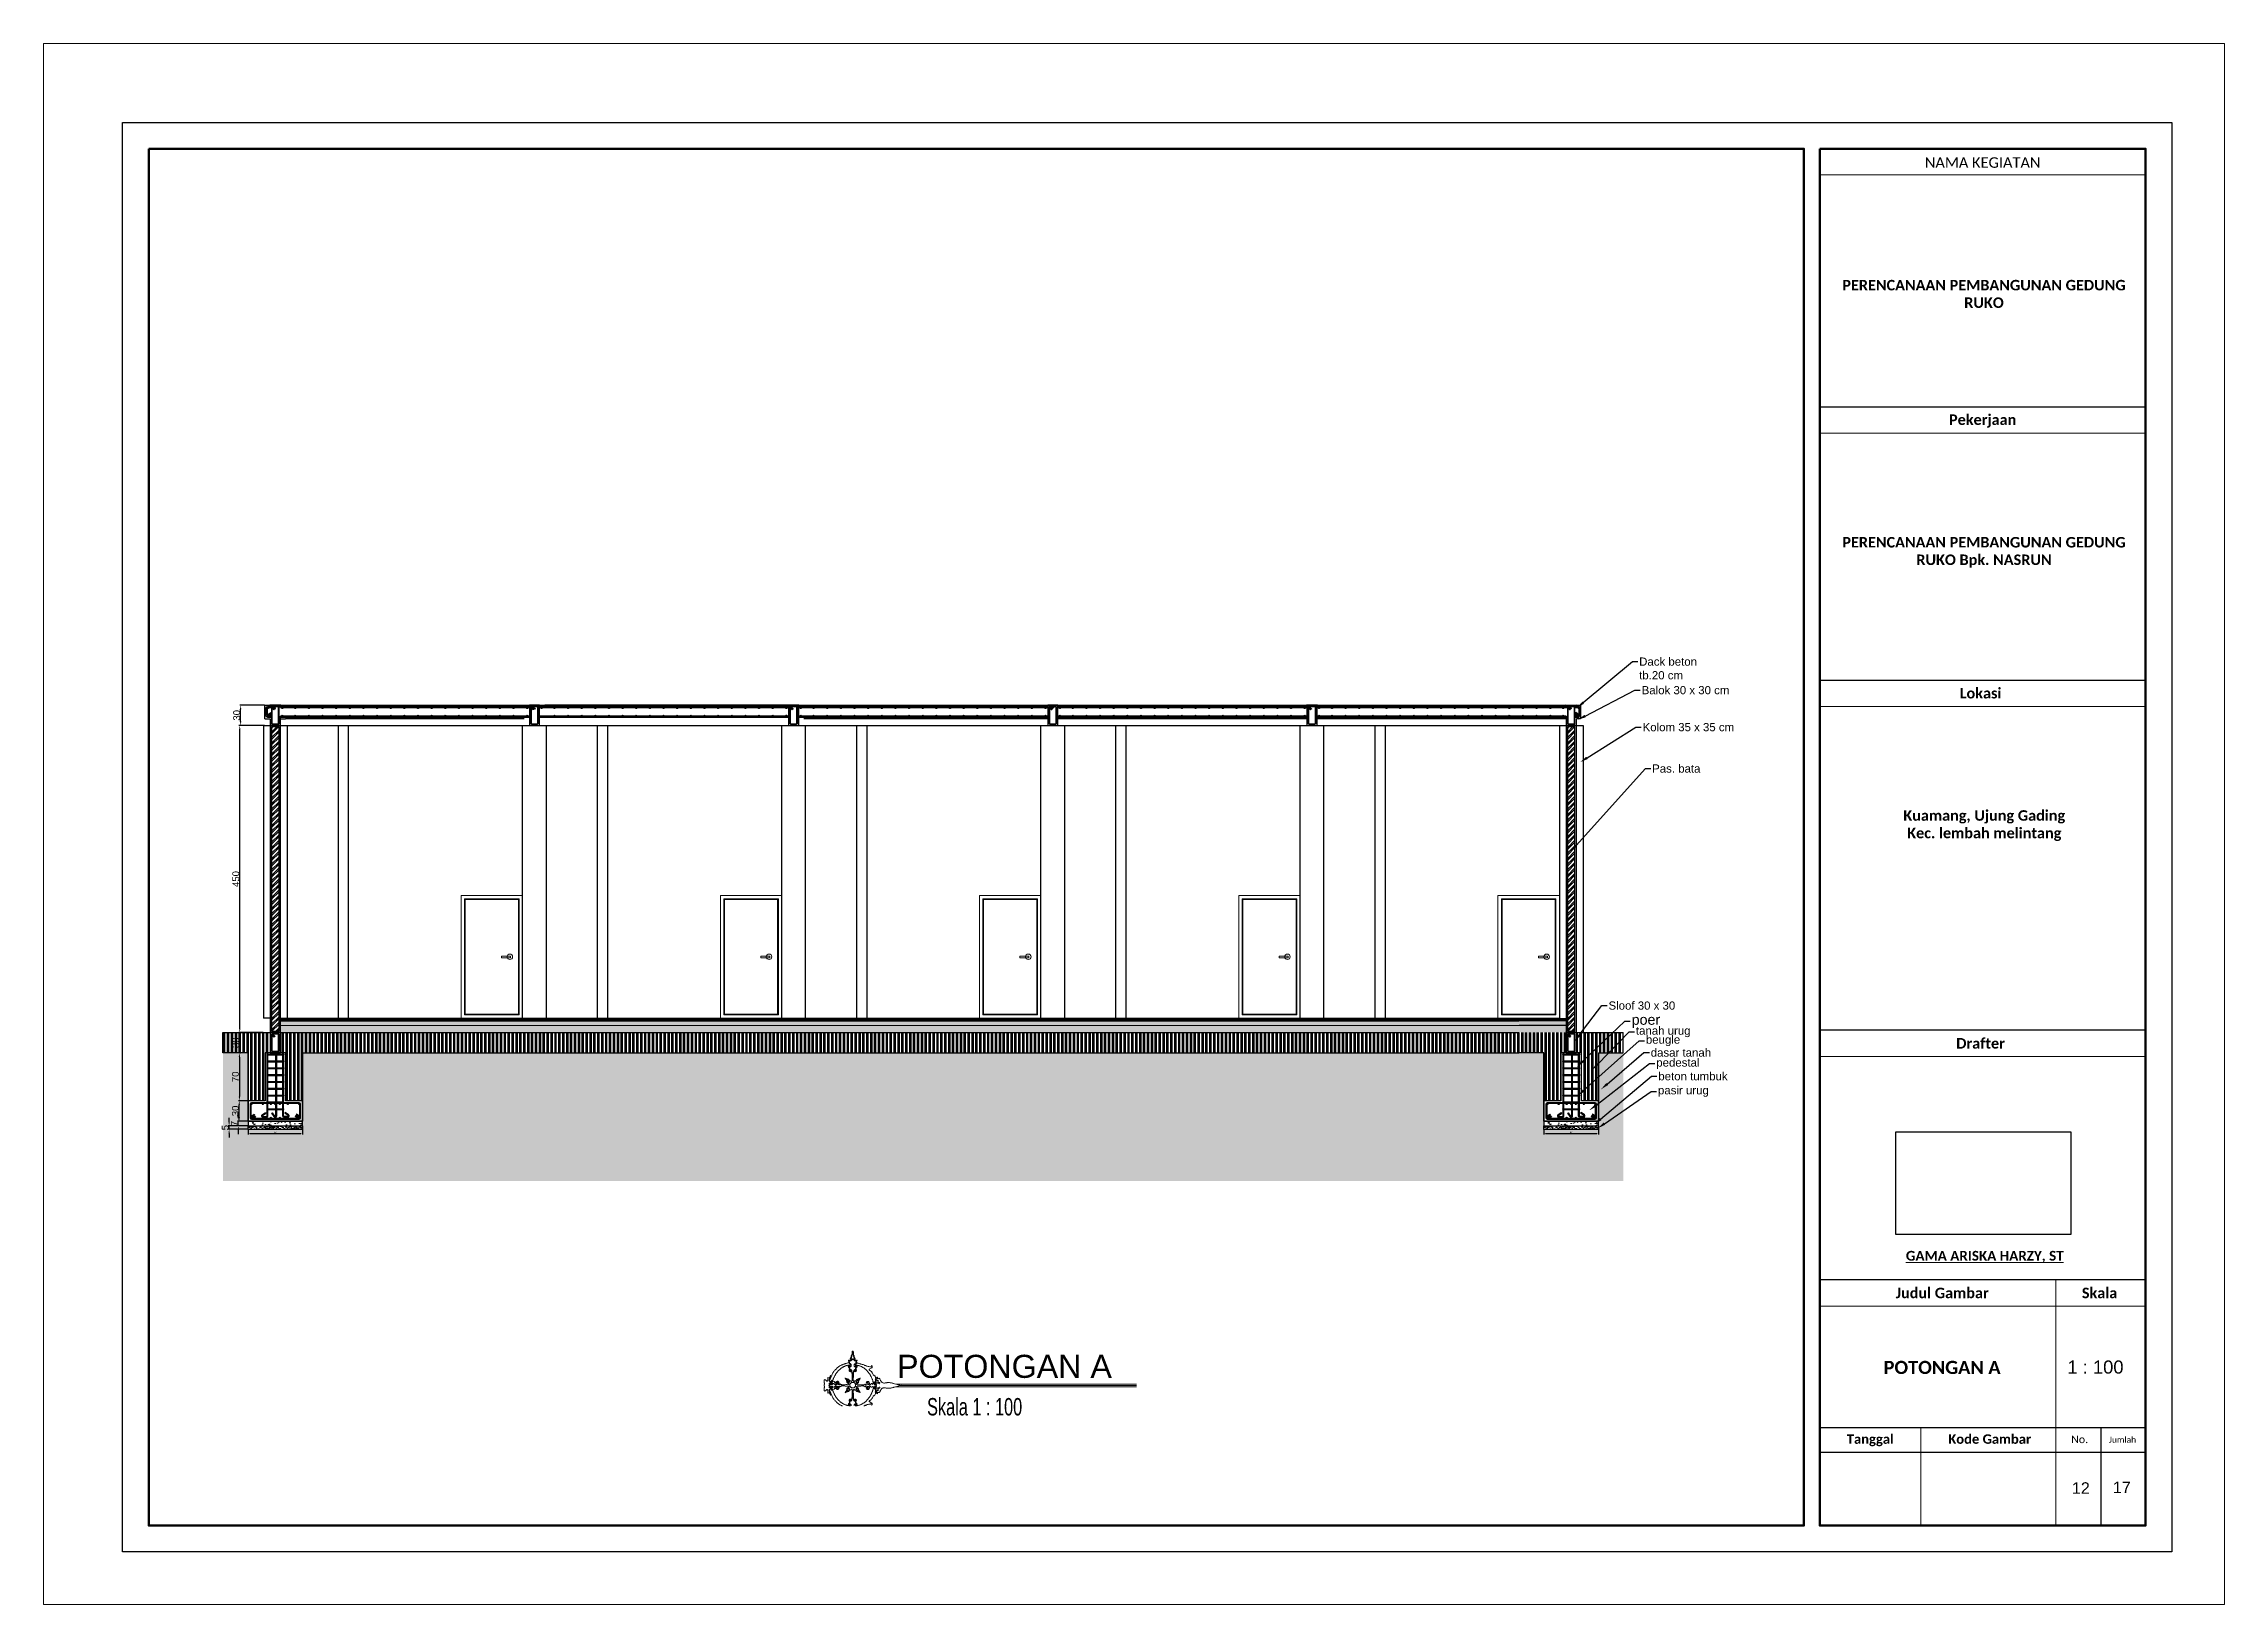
# Model space of a CAD drawing. Header units: centimetres. Extents: x -377343 to 693706, y 194584 to 813780.
# Drawn here: x 187146 to 190343, y 498509 to 500797 of the extents above; entities that cross this region are included whole.
import ezdxf
from ezdxf import colors
from ezdxf.entities.mleader import LeaderData, LeaderLine
from ezdxf.math import Vec2, Vec3

# ---------------------------------------------------------------- set-up
doc = ezdxf.new("R2010")
doc.units = ezdxf.units.CM
doc.header["$PDMODE"] = 3
for name, color, linetype, lineweight in [('a. line t', 7, 'Continuous', 50), ('Kertas', 252, 'Continuous', 20), ('KUZEN', 130, 'Continuous', 9), ('Legenda', 252, 'Continuous', 20)]:
    doc.layers.add(name, color=color, linetype=linetype, lineweight=lineweight)
for name, color, linetype in [('bangunan', 40, 'Continuous'), ('Layer1', 7, 'Continuous'), ('PIPA', 11, 'Continuous'), ('TEXT', 7, 'Continuous')]:
    doc.layers.add(name, color=color, linetype=linetype)
doc.styles.add('ROMANS', font='ROMANS.SHX', dxfattribs={"width": 0.7})
doc.styles.get("Standard").update_dxf_attribs({"font": 'arial.ttf'})
doc.linetypes.add('BATTING', pattern='A,0.00254,-2.54,[134,ltypeshp.shx,S=2.54,R=0,X=-2.54,Y=0],-5.08,[134,ltypeshp.shx,S=2.54,R=180,X=2.54,Y=0],-2.54', length=10.16254)
doc.dimstyles.new('ISO-25', dxfattribs={"dimtxt": 2.5, "dimasz": 2.5, "dimexe": 1.25, "dimexo": 0.625, "dimtad": 1, "dimtxsty": 'Standard', "dimcen": 2.5, "dimadec": 0, "dimazin": 0, "dimtfac": 1, "dimtmove": 0, "dimatfit": 3, "dimfxl": 1, "dimarcsym": 0})
picture_1 = doc.add_image_def('image1.jpg', size_in_pixel=(603, 1024))
pattern_1 = [(37.5, (187242.8116, 493383.5237), (-0.1280025, 3.9153059), [0, -3.08864, 0, -3.4544, 0, -3.302]), (7.5, (187242.8116, 493383.524), (3.5961863, 5.734601), [0, -1.66624, 0, -2.78384, 0, -1.0668]), (327.5, (187240.3123, 493383.5237), (6.327939, 0.0114975), [0, -1.016, 0, -3.6576, 0, -4.7752]), (317.5, (187240.3123, 493383.524), (6.1084516, 1.7834346), [0, -0.508, 0, -2.39776, 0, -2.7432])]
pattern_2 = [(50, (187242.812, 493383.524), (16.39662, -1.434518), [1.7145, -18.8595]), (355, (187242.812, 493383.524), (-3.17191, 17.195116), [1.3716, -15.087653]), (100.45144, (187244.178, 493383.404), (13.224712, 15.760598), [1.4571, -16.02812]), (46.1842, (187242.812, 493388.096), (24.397114, -3.78381), [2.57175, -28.28925]), (96.63556, (187244.845, 493387.78), (21.36637, 22.26835), [2.18565, -24.0422]), (351.18415, (187242.812, 493388.096), (21.36637, 22.26835), [2.0574, -22.63138]), (21, (187245.098, 493386.953), (13.645295, -9.203868), [1.7145, -18.8595]), (326, (187245.098, 493386.953), (5.562183, 16.576917), [1.3716, -15.0876]), (71.45144, (187246.235, 493386.186), (19.207478, 7.37305), [1.4571, -16.028094]), (37.5, (187242.8116, 493383.524), (0.2779743, 7.6099535), [0, -14.90472, 0, -15.3162, 0, -15.14475]), (7.5, (187242.812, 493383.524), (6.01377, 9.016252), [0, -8.73252, 0, -14.56182, 0, -5.77215]), (327.5, (187237.714, 493383.524), (12.2031536, -0.515587), [0, -5.715, 0, -17.8308, 0, -23.6601]), (317.5, (187235.428, 493383.524), (13.331626, 2.288384), [0, -7.4295, 0, -11.84148, 0, -16.8021])]

msp = doc.modelspace()

# ---------------------------------------------------------------- texts
at = {"layer": 'a. line t', "color": 2}
for s, height, p in [('1 : 100', 19.2611, (190113.054, 498846.845)), ('12', 16.8535, (190119.64, 498670.715)), ('17', 16.8535, (190179.745, 498671.657))]:
    msp.add_text(s, height=height, dxfattribs=at).set_placement(p)
at = {"layer": 'a. line t', "color": 2, "lineweight": 20, "attachment_point": 5}
for s, insert, char_height, width in [('{\\fCandara|b0|i0|c0|p34;NAMA KEGIATAN}', (189988.772, 500622.332), 15.40888, 477.67534), ('{\\fCandara|b1|i0|c0|p34;PERENCANAAN PEMBANGUNAN GEDUNG RUKO}', (189990.73, 500429.733), 15.40888, 417.68214), ('{\\fCandara|b1|i0|c0|p34;Pekerjaan}', (189988.772, 500243.396), 15.40888, 477.67534), ('{\\fCandara|b1|i0|c0|p34;PERENCANAAN PEMBANGUNAN GEDUNG RUKO Bpk. NASRUN}', (189990.73, 500051.028), 15.40888, 417.68214), ('{\\fCandara|b1|i0|c0|p34;Lokasi}', (189985.707, 499844.364), 15.40888, 477.67534), ('{\\fCandara|b1|i0|c0|p34;Kuamang, Ujung Gading \\PKec. lembah melintang}', (189991.148, 499650.269), 15.40888, 417.68214), ('{\\fCandara|b1|i0|c0|p34;Drafter}', (189985.707, 499331.01), 15.40888, 477.67534), ('{\\fCandara|b1|i0|c0|p34;\\LGAMA ARISKA HARZY, ST}', (189991.837, 499018.124), 14.30651, 536.64761), ('{\\fCandara|b1|i0|c0|p34;Judul Gambar}', (189929.463, 498965.041), 15.40888, 315.88208), ('{\\fCandara|b1|i0|c0|p34;Skala}', (190160.205, 498965.041), 15.40888, 161.79326)]:
    msp.add_mtext(s, dxfattribs=dict(at, insert=insert, char_height=char_height, width=width))
at = {"layer": 'a. line t', "color": 2, "lineweight": 15, "insert": (189929.319, 498855.846), "char_height": 19.2611, "width": 432.6655, "attachment_point": 5}
msp.add_mtext('{\\fCandara|b1|i0|c0|p34;POTONGAN A}', dxfattribs=at)
at = {"layer": 'a. line t', "color": 2, "attachment_point": 1}
for s, insert, char_height, width in [('{\\fCandara|b1|i0|c0|p34;Tanggal}', (189789.533, 498757.854), 13.86799, 242.63286), ('{\\fCandara|b1|i0|c0|p34;Kode Gambar}', (189938.376, 498757.854), 13.86799, 242.63286), ('{\\fCandara|b0|i0|c0|p34;No.}', (190118.656, 498756.056), 11.0944, 23.56078), ('{\\fCandara|b0|i0|c0|p34;Jumlah}', (190173.951, 498754.346), 8.87552, 42.16677)]:
    msp.add_mtext(s, dxfattribs=dict(at, insert=insert, char_height=char_height, width=width))
at = {"layer": 'TEXT', "color": 2}
msp.add_text('POTONGAN A ', height=33.81255, dxfattribs=at).set_placement((188397.18, 498840.628))
at = {"layer": 'TEXT', "color": 2, "lineweight": 15, "insert": (188441.133, 498811.04), "char_height": 25.52128, "width": 11999.30688, "attachment_point": 1, "style": 'ROMANS'}
msp.add_mtext('\\pt3.96;{\\fColonna MT|b0|i0|c0|p82;Skala 1 : 100}', dxfattribs=at)

# ---------------------------------------------------------------- blocks, each defined once
blk = doc.blocks.new('*D71')
at = {"layer": 'Defpoints', "color": 0, "transparency": 16777216}
for p in [(187445.5, 499205), (187525.5, 499205), (187445.5, 499198.5)]:
    blk.add_point(p, dxfattribs=at)
at = {"layer": 'Layer1', "color": 0, "lineweight": -2, "transparency": 16777216}
for p, q in [((187445.5, 499204.4), (187445.5, 499197.2)), ((187525.5, 499204.4), (187525.5, 499197.2)), ((187523, 499198.5), (187448, 499198.5))]:
    blk.add_line(p, q, dxfattribs=at)
at = {"layer": 'Layer1', "color": 0, "transparency": 16777216}
for points in [[(187448, 499198.9), (187448, 499198.1), (187445.5, 499198.5)], [(187523, 499198.9), (187523, 499198.1), (187525.5, 499198.5)]]:
    blk.add_solid(points, dxfattribs=at)
at = {"layer": 'Layer1', "color": 0, "transparency": 16777216, "insert": (187485.5, 499200.4), "char_height": 2.5, "attachment_point": 5}
blk.add_mtext('80', dxfattribs=at)
blk = doc.blocks.new('*D72')
at = {"layer": 'Defpoints', "color": 0, "transparency": 16777216}
for p in [(189345.5, 499205), (189425.5, 499205), (189345.5, 499198.5)]:
    blk.add_point(p, dxfattribs=at)
at = {"layer": 'Layer1', "color": 0, "lineweight": -2, "transparency": 16777216}
for p, q in [((189345.5, 499204.4), (189345.5, 499197.2)), ((189425.5, 499204.4), (189425.5, 499197.2)), ((189423, 499198.5), (189348, 499198.5))]:
    blk.add_line(p, q, dxfattribs=at)
at = {"layer": 'Layer1', "color": 0, "transparency": 16777216}
for points in [[(189348, 499198.9), (189348, 499198.1), (189345.5, 499198.5)], [(189423, 499198.9), (189423, 499198.1), (189425.5, 499198.5)]]:
    blk.add_solid(points, dxfattribs=at)
at = {"layer": 'Layer1', "color": 0, "transparency": 16777216, "insert": (189385.5, 499200.4), "char_height": 2.5, "attachment_point": 5}
blk.add_mtext('80', dxfattribs=at)
blk = doc.blocks.new('*D87')
at = {"layer": 'Defpoints', "color": 0, "transparency": 16777216}
for p in [(187434.7, 499827), (187470.5, 499827), (187470.5, 499797)]:
    blk.add_point(p, dxfattribs=at)
at = {"layer": 'Layer1', "color": 0, "lineweight": -2, "transparency": 16777216}
for p, q in [((187469.9, 499827), (187433.4, 499827)), ((187434.7, 499803), (187434.7, 499821)), ((187469.9, 499797), (187433.4, 499797))]:
    blk.add_line(p, q, dxfattribs=at)
at = {"layer": 'Layer1', "color": 0, "transparency": 16777216}
for points in [[(187433.7, 499821), (187435.7, 499821), (187434.7, 499827)], [(187433.7, 499803), (187435.7, 499803), (187434.7, 499797)]]:
    blk.add_solid(points, dxfattribs=at)
at = {"layer": 'Layer1', "color": 0, "transparency": 16777216, "insert": (187428.9, 499812), "char_height": 10, "attachment_point": 5, "rotation": 90}
blk.add_mtext('30', dxfattribs=at)
blk = doc.blocks.new('*D88')
at = {"layer": 'Defpoints', "color": 0, "transparency": 16777216}
for p in [(187433.4, 499797), (187468.1, 499797), (187468.1, 499347)]:
    blk.add_point(p, dxfattribs=at)
at = {"layer": 'Layer1', "color": 0, "lineweight": -2, "transparency": 16777216}
for p, q in [((187467.5, 499797), (187432.2, 499797)), ((187433.4, 499353), (187433.4, 499791)), ((187467.5, 499347), (187432.2, 499347))]:
    blk.add_line(p, q, dxfattribs=at)
at = {"layer": 'Layer1', "color": 0, "transparency": 16777216}
for points in [[(187432.4, 499791), (187434.4, 499791), (187433.4, 499797)], [(187432.4, 499353), (187434.4, 499353), (187433.4, 499347)]]:
    blk.add_solid(points, dxfattribs=at)
at = {"layer": 'Layer1', "color": 0, "transparency": 16777216, "insert": (187427.7, 499572), "char_height": 10, "attachment_point": 5, "rotation": 90}
blk.add_mtext('450', dxfattribs=at)
blk = doc.blocks.new('*D82')
at = {"layer": 'Defpoints', "color": 0, "transparency": 16777216}
for p in [(187433.4, 499347), (187433.4, 499317, 1114.7), (187433.4, 499317)]:
    blk.add_point(p, dxfattribs=at)
at = {"layer": 'Layer1', "color": 0, "lineweight": -2, "transparency": 16777216}
for p, q in [((187433.4, 499341), (187433.4, 499323)), ((187434, 499347), (187434.7, 499347)), ((187434, 499317), (187434.7, 499317))]:
    blk.add_line(p, q, dxfattribs=at)
at = {"layer": 'Layer1', "color": 0, "transparency": 16777216}
for points in [[(187432.4, 499341), (187434.4, 499341), (187433.4, 499347)], [(187432.4, 499323), (187434.4, 499323), (187433.4, 499317)]]:
    blk.add_solid(points, dxfattribs=at)
at = {"layer": 'Layer1', "color": 0, "transparency": 16777216, "insert": (187427.7, 499332), "char_height": 10, "attachment_point": 5, "rotation": 90}
blk.add_mtext('30', dxfattribs=at)
blk = doc.blocks.new('*D83')
at = {"layer": 'Defpoints', "color": 0, "transparency": 16777216}
for p in [(187445.5, 499317, 1114.7), (187432.9, 499247), (187445.5, 499247, 1114.7)]:
    blk.add_point(p, dxfattribs=at)
at = {"layer": 'Layer1', "color": 0, "lineweight": -2, "transparency": 16777216}
for p, q in [((187444.9, 499317), (187431.7, 499317)), ((187432.9, 499311), (187432.9, 499253)), ((187444.9, 499247), (187431.7, 499247))]:
    blk.add_line(p, q, dxfattribs=at)
at = {"layer": 'Layer1', "color": 0, "transparency": 16777216}
for points in [[(187431.9, 499311), (187433.9, 499311), (187432.9, 499317)], [(187431.9, 499253), (187433.9, 499253), (187432.9, 499247)]]:
    blk.add_solid(points, dxfattribs=at)
at = {"layer": 'Layer1', "color": 0, "transparency": 16777216, "insert": (187427.2, 499282), "char_height": 10, "attachment_point": 5, "rotation": 90}
blk.add_mtext('70', dxfattribs=at)
blk = doc.blocks.new('*D84')
at = {"layer": 'Defpoints', "color": 0, "transparency": 16777216}
for p in [(187432.7, 499247), (187445.5, 499247, 1114.7), (187445.5, 499217, 1114.7)]:
    blk.add_point(p, dxfattribs=at)
at = {"layer": 'Layer1', "color": 0, "lineweight": -2, "transparency": 16777216}
for p, q in [((187444.9, 499247), (187431.5, 499247)), ((187432.7, 499223), (187432.7, 499241)), ((187444.9, 499217), (187431.5, 499217))]:
    blk.add_line(p, q, dxfattribs=at)
at = {"layer": 'Layer1', "color": 0, "transparency": 16777216}
for points in [[(187431.7, 499241), (187433.7, 499241), (187432.7, 499247)], [(187431.7, 499223), (187433.7, 499223), (187432.7, 499217)]]:
    blk.add_solid(points, dxfattribs=at)
at = {"layer": 'Layer1', "color": 0, "transparency": 16777216, "insert": (187427, 499232), "char_height": 10, "attachment_point": 5, "rotation": 90}
blk.add_mtext('30', dxfattribs=at)
blk = doc.blocks.new('*D85')
at = {"layer": 'Defpoints', "color": 0, "transparency": 16777216}
for p in [(187431.3, 499217), (187445.5, 499217, 1114.7), (187445.5, 499210, 1114.7)]:
    blk.add_point(p, dxfattribs=at)
at = {"layer": 'Layer1', "color": 0, "lineweight": -2, "transparency": 16777216}
for p, q in [((187444.9, 499217), (187430, 499217)), ((187444.9, 499210), (187430, 499210)), ((187431.3, 499223), (187431.3, 499229)), ((187431.3, 499210), (187431.3, 499217)), ((187431.3, 499204), (187431.3, 499198))]:
    blk.add_line(p, q, dxfattribs=at)
at = {"layer": 'Layer1', "color": 0, "transparency": 16777216}
for points in [[(187430.3, 499223), (187432.3, 499223), (187431.3, 499217)], [(187430.3, 499204), (187432.3, 499204), (187431.3, 499210)]]:
    blk.add_solid(points, dxfattribs=at)
at = {"layer": 'Layer1', "color": 0, "transparency": 16777216, "insert": (187425.6, 499213.5), "char_height": 10, "attachment_point": 5, "rotation": 90}
blk.add_mtext('7', dxfattribs=at)
blk = doc.blocks.new('*D86')
at = {"layer": 'Defpoints', "color": 0, "transparency": 16777216}
for p in [(187417.8, 499210), (187445.5, 499210, 1114.7), (187445.5, 499205, 1114.7)]:
    blk.add_point(p, dxfattribs=at)
at = {"layer": 'Layer1', "color": 0, "lineweight": -2, "transparency": 16777216}
for p, q in [((187444.9, 499210), (187416.6, 499210)), ((187444.9, 499205), (187416.6, 499205)), ((187417.8, 499216), (187417.8, 499222)), ((187417.8, 499205), (187417.8, 499210)), ((187417.8, 499199), (187417.8, 499193))]:
    blk.add_line(p, q, dxfattribs=at)
at = {"layer": 'Layer1', "color": 0, "transparency": 16777216}
for points in [[(187416.8, 499216), (187418.8, 499216), (187417.8, 499210)], [(187416.8, 499199), (187418.8, 499199), (187417.8, 499205)]]:
    blk.add_solid(points, dxfattribs=at)
at = {"layer": 'Layer1', "color": 0, "transparency": 16777216, "insert": (187412.1, 499207.5), "char_height": 10, "attachment_point": 5, "rotation": 90}
blk.add_mtext('5', dxfattribs=at)

# ---------------------------------------------------------------- dimensions: what is measured, and where the dimension line sits
at = {"layer": 'Layer1'}
for base, p1, p2, picture, middle in [((187434.661, 499826.988), (187470.544, 499796.988), (187470.544, 499826.988), '*D87', (187428.927, 499811.988)), ((187433.411, 499796.988), (187468.115, 499346.988), (187468.115, 499796.988), '*D88', (187427.681, 499571.988)), ((187433.411, 499316.988), (187433.411, 499346.988), (187433.411, 499316.988, 1114.687), '*D82', (187427.677, 499331.988)), ((187432.911, 499246.988), (187445.544, 499316.988, 1114.687), (187445.544, 499246.988, 1114.687), '*D83', (187427.181, 499281.988)), ((187432.703, 499246.988), (187445.544, 499216.988, 1114.687), (187445.544, 499246.988, 1114.687), '*D84', (187426.969, 499231.988))]:
    dim = msp.add_linear_dim(base=base, p1=p1, p2=p2, angle=90, dimstyle='ISO-25', override={"dimtxt": 10, "dimasz": 6}, dxfattribs=at)
    dim.commit()
    dim.dimension.update_dxf_attribs({"geometry": picture, "text_midpoint": middle})
for base, p1, p2, picture, middle in [((187417.813, 499209.988), (187445.544, 499204.988, 1114.687), (187445.544, 499209.988, 1114.687), '*D86', (187417.813, 499207.488)), ((187431.263, 499216.988), (187445.544, 499209.988, 1114.687), (187445.544, 499216.988, 1114.687), '*D85', (187431.263, 499213.488))]:
    dim = msp.add_linear_dim(base=base, p1=p1, p2=p2, angle=90, dimstyle='ISO-25', override={"dimtxt": 10, "dimasz": 6}, dxfattribs=at)
    dim.commit()
    dim.dimension.update_dxf_attribs({"geometry": picture, "text_midpoint": middle, "dimtype": 160})
for base, p1, p2, picture, middle in [((187445.544, 499198.498, 1114.687), (187525.544, 499204.988, 1114.687), (187445.544, 499204.988, 1114.687), '*D71', (187485.544, 499200.4, 1114.687)), ((189345.544, 499198.498, 1114.687), (189425.544, 499204.988, 1114.687), (189345.544, 499204.988, 1114.687), '*D72', (189385.544, 499200.4, 1114.687))]:
    dim = msp.add_linear_dim(base=base, p1=p1, p2=p2, dimstyle='ISO-25', dxfattribs=at)
    dim.commit()
    dim.dimension.update_dxf_attribs({"geometry": picture, "text_midpoint": middle})

# ---------------------------------------------------------------- hatches: boundary and pattern name
at = {"layer": 'bangunan'}
h = msp.add_hatch(color=256, dxfattribs=at)
h.dxf.hatch_style = 1
h.paths.add_polyline_path([(187480.644, 499823.888, 1), (187481.644, 499823.888, 1)])
h = msp.add_hatch(color=256, dxfattribs=at)
h.dxf.hatch_style = 1
h.paths.add_polyline_path([(187480.644, 499823.888, 1), (187481.644, 499823.888, 1)])
h = msp.add_hatch(color=256, dxfattribs=at)
h.dxf.hatch_style = 1
h.paths.add_polyline_path([(187480.644, 499823.888, 1), (187481.644, 499823.888, 1)])
h = msp.add_hatch(color=256, dxfattribs=at)
h.dxf.hatch_style = 1
h.paths.add_polyline_path([(187480.662, 499811.956, -1), (187481.662, 499811.956, -1)])
h = msp.add_hatch(color=256, dxfattribs=at)
h.dxf.hatch_style = 1
h.paths.add_polyline_path([(187490.444, 499823.888, -1), (187489.444, 499823.888, -1)])
h = msp.add_hatch(color=256, dxfattribs=at)
h.dxf.hatch_style = 1
h.paths.add_polyline_path([(187490.444, 499823.888, -1), (187489.444, 499823.888, -1)])
h = msp.add_hatch(color=256, dxfattribs=at)
h.dxf.hatch_style = 1
h.paths.add_polyline_path([(187490.462, 499811.956, 1), (187489.462, 499811.956, 1)])
h = msp.add_hatch(color=256, dxfattribs=at)
h.dxf.hatch_style = 1
h.paths.add_polyline_path([(187860.573, 499823.888, 1), (187861.573, 499823.888, 1)])
h = msp.add_hatch(color=256, dxfattribs=at)
h.dxf.hatch_style = 1
h.paths.add_polyline_path([(187860.573, 499823.888, 1), (187861.573, 499823.888, 1)])
h = msp.add_hatch(color=256, dxfattribs=at)
h.dxf.hatch_style = 1
h.paths.add_polyline_path([(187860.573, 499823.888, 1), (187861.573, 499823.888, 1)])
h = msp.add_hatch(color=256, dxfattribs=at)
h.dxf.hatch_style = 1
h.paths.add_polyline_path([(187860.592, 499811.956, -1), (187861.592, 499811.956, -1)])
h = msp.add_hatch(color=256, dxfattribs=at)
h.dxf.hatch_style = 1
h.paths.add_polyline_path([(187870.373, 499823.888, -1), (187869.373, 499823.888, -1)])
h = msp.add_hatch(color=256, dxfattribs=at)
h.dxf.hatch_style = 1
h.paths.add_polyline_path([(187870.373, 499823.888, -1), (187869.373, 499823.888, -1)])
h = msp.add_hatch(color=256, dxfattribs=at)
h.dxf.hatch_style = 1
h.paths.add_polyline_path([(187870.392, 499811.956, 1), (187869.392, 499811.956, 1)])
h = msp.add_hatch(color=256, dxfattribs=at)
h.dxf.hatch_style = 1
h.paths.add_polyline_path([(188240.573, 499823.888, 1), (188241.573, 499823.888, 1)])
h = msp.add_hatch(color=256, dxfattribs=at)
h.dxf.hatch_style = 1
h.paths.add_polyline_path([(188240.573, 499823.888, 1), (188241.573, 499823.888, 1)])
h = msp.add_hatch(color=256, dxfattribs=at)
h.dxf.hatch_style = 1
h.paths.add_polyline_path([(188240.573, 499823.888, 1), (188241.573, 499823.888, 1)])
h = msp.add_hatch(color=256, dxfattribs=at)
h.dxf.hatch_style = 1
h.paths.add_polyline_path([(188240.592, 499811.956, -1), (188241.592, 499811.956, -1)])
h = msp.add_hatch(color=256, dxfattribs=at)
h.dxf.hatch_style = 1
h.paths.add_polyline_path([(188250.373, 499823.888, -1), (188249.373, 499823.888, -1)])
h = msp.add_hatch(color=256, dxfattribs=at)
h.dxf.hatch_style = 1
h.paths.add_polyline_path([(188250.373, 499823.888, -1), (188249.373, 499823.888, -1)])
h = msp.add_hatch(color=256, dxfattribs=at)
h.dxf.hatch_style = 1
h.paths.add_polyline_path([(188250.392, 499811.956, 1), (188249.392, 499811.956, 1)])
h = msp.add_hatch(color=256, dxfattribs=at)
h.dxf.hatch_style = 1
h.paths.add_polyline_path([(188620.573, 499823.888, 1), (188621.573, 499823.888, 1)])
h = msp.add_hatch(color=256, dxfattribs=at)
h.dxf.hatch_style = 1
h.paths.add_polyline_path([(188620.573, 499823.888, 1), (188621.573, 499823.888, 1)])
h = msp.add_hatch(color=256, dxfattribs=at)
h.dxf.hatch_style = 1
h.paths.add_polyline_path([(188620.573, 499823.888, 1), (188621.573, 499823.888, 1)])
h = msp.add_hatch(color=256, dxfattribs=at)
h.dxf.hatch_style = 1
h.paths.add_polyline_path([(188620.592, 499811.956, -1), (188621.592, 499811.956, -1)])
h = msp.add_hatch(color=256, dxfattribs=at)
h.dxf.hatch_style = 1
h.paths.add_polyline_path([(188630.373, 499823.888, -1), (188629.373, 499823.888, -1)])
h = msp.add_hatch(color=256, dxfattribs=at)
h.dxf.hatch_style = 1
h.paths.add_polyline_path([(188630.373, 499823.888, -1), (188629.373, 499823.888, -1)])
h = msp.add_hatch(color=256, dxfattribs=at)
h.dxf.hatch_style = 1
h.paths.add_polyline_path([(188630.392, 499811.956, 1), (188629.392, 499811.956, 1)])
h = msp.add_hatch(color=256, dxfattribs=at)
h.dxf.hatch_style = 1
h.paths.add_polyline_path([(189000.573, 499823.888, 1), (189001.573, 499823.888, 1)])
h = msp.add_hatch(color=256, dxfattribs=at)
h.dxf.hatch_style = 1
h.paths.add_polyline_path([(189000.573, 499823.888, 1), (189001.573, 499823.888, 1)])
h = msp.add_hatch(color=256, dxfattribs=at)
h.dxf.hatch_style = 1
h.paths.add_polyline_path([(189000.573, 499823.888, 1), (189001.573, 499823.888, 1)])
h = msp.add_hatch(color=256, dxfattribs=at)
h.dxf.hatch_style = 1
h.paths.add_polyline_path([(189000.592, 499811.956, -1), (189001.592, 499811.956, -1)])
h = msp.add_hatch(color=256, dxfattribs=at)
h.dxf.hatch_style = 1
h.paths.add_polyline_path([(189010.373, 499823.888, -1), (189009.373, 499823.888, -1)])
h = msp.add_hatch(color=256, dxfattribs=at)
h.dxf.hatch_style = 1
h.paths.add_polyline_path([(189010.373, 499823.888, -1), (189009.373, 499823.888, -1)])
h = msp.add_hatch(color=256, dxfattribs=at)
h.dxf.hatch_style = 1
h.paths.add_polyline_path([(189010.392, 499811.956, 1), (189009.392, 499811.956, 1)])
h = msp.add_hatch(color=256, dxfattribs=at)
h.dxf.hatch_style = 1
h.paths.add_polyline_path([(189380.644, 499823.888, 1), (189381.644, 499823.888, 1)])
h = msp.add_hatch(color=256, dxfattribs=at)
h.dxf.hatch_style = 1
h.paths.add_polyline_path([(189380.644, 499823.888, 1), (189381.644, 499823.888, 1)])
h = msp.add_hatch(color=256, dxfattribs=at)
h.dxf.hatch_style = 1
h.paths.add_polyline_path([(189380.644, 499823.888, 1), (189381.644, 499823.888, 1)])
h = msp.add_hatch(color=256, dxfattribs=at)
h.dxf.hatch_style = 1
h.paths.add_polyline_path([(189380.662, 499811.956, -1), (189381.662, 499811.956, -1)])
h = msp.add_hatch(color=256, dxfattribs=at)
h.dxf.hatch_style = 1
h.paths.add_polyline_path([(189390.444, 499823.888, -1), (189389.444, 499823.888, -1)])
h = msp.add_hatch(color=256, dxfattribs=at)
h.dxf.hatch_style = 1
h.paths.add_polyline_path([(189390.444, 499823.888, -1), (189389.444, 499823.888, -1)])
h = msp.add_hatch(color=256, dxfattribs=at)
h.dxf.hatch_style = 1
h.paths.add_polyline_path([(189390.462, 499811.956, 1), (189389.462, 499811.956, 1)])
h = msp.add_hatch(color=256, dxfattribs=at)
h.dxf.hatch_style = 1
h.paths.add_polyline_path([(187480.644, 499800.088, -1), (187481.644, 499800.088, -1)])
h = msp.add_hatch(color=256, dxfattribs=at)
h.dxf.hatch_style = 1
h.paths.add_polyline_path([(187490.444, 499800.088, 1), (187489.444, 499800.088, 1)])
h = msp.add_hatch(color=256, dxfattribs=at)
h.dxf.hatch_style = 1
h.paths.add_polyline_path([(187860.573, 499800.088, -1), (187861.573, 499800.088, -1)])
h = msp.add_hatch(color=256, dxfattribs=at)
h.dxf.hatch_style = 1
h.paths.add_polyline_path([(187870.373, 499800.088, 1), (187869.373, 499800.088, 1)])
h = msp.add_hatch(color=256, dxfattribs=at)
h.dxf.hatch_style = 1
h.paths.add_polyline_path([(188240.573, 499800.088, -1), (188241.573, 499800.088, -1)])
h = msp.add_hatch(color=256, dxfattribs=at)
h.dxf.hatch_style = 1
h.paths.add_polyline_path([(188250.373, 499800.088, 1), (188249.373, 499800.088, 1)])
h = msp.add_hatch(color=256, dxfattribs=at)
h.dxf.hatch_style = 1
h.paths.add_polyline_path([(188620.573, 499800.088, -1), (188621.573, 499800.088, -1)])
h = msp.add_hatch(color=256, dxfattribs=at)
h.dxf.hatch_style = 1
h.paths.add_polyline_path([(188630.373, 499800.088, 1), (188629.373, 499800.088, 1)])
h = msp.add_hatch(color=256, dxfattribs=at)
h.dxf.hatch_style = 1
h.paths.add_polyline_path([(189000.573, 499800.088, -1), (189001.573, 499800.088, -1)])
h = msp.add_hatch(color=256, dxfattribs=at)
h.dxf.hatch_style = 1
h.paths.add_polyline_path([(189010.373, 499800.088, 1), (189009.373, 499800.088, 1)])
h = msp.add_hatch(color=256, dxfattribs=at)
h.dxf.hatch_style = 1
h.paths.add_polyline_path([(189380.644, 499800.088, -1), (189381.644, 499800.088, -1)])
h = msp.add_hatch(color=256, dxfattribs=at)
h.dxf.hatch_style = 1
h.paths.add_polyline_path([(189390.444, 499800.088, 1), (189389.444, 499800.088, 1)])
h = msp.add_hatch(color=256, dxfattribs=at)
h.dxf.hatch_style = 1
h.paths.add_polyline_path([(187480.644, 499343.888, 1), (187481.644, 499343.888, 1)])
h = msp.add_hatch(color=256, dxfattribs=at)
h.dxf.hatch_style = 1
h.paths.add_polyline_path([(187480.644, 499343.888, 1), (187481.644, 499343.888, 1)])
h = msp.add_hatch(color=256, dxfattribs=at)
h.dxf.hatch_style = 1
h.paths.add_polyline_path([(187480.644, 499343.888, 1), (187481.644, 499343.888, 1)])
h = msp.add_hatch(color=256, dxfattribs=at)
h.dxf.hatch_style = 1
h.paths.add_polyline_path([(187480.662, 499331.956, -1), (187481.662, 499331.956, -1)])
h = msp.add_hatch(color=256, dxfattribs=at)
h.dxf.hatch_style = 1
h.paths.add_polyline_path([(187490.444, 499343.888, -1), (187489.444, 499343.888, -1)])
h = msp.add_hatch(color=256, dxfattribs=at)
h.dxf.hatch_style = 1
h.paths.add_polyline_path([(187490.444, 499343.888, -1), (187489.444, 499343.888, -1)])
h = msp.add_hatch(color=256, dxfattribs=at)
h.dxf.hatch_style = 1
h.paths.add_polyline_path([(187490.462, 499331.956, 1), (187489.462, 499331.956, 1)])
h = msp.add_hatch(color=256, dxfattribs=at)
h.dxf.hatch_style = 1
h.paths.add_polyline_path([(189380.644, 499343.888, 1), (189381.644, 499343.888, 1)])
h = msp.add_hatch(color=256, dxfattribs=at)
h.dxf.hatch_style = 1
h.paths.add_polyline_path([(189380.644, 499343.888, 1), (189381.644, 499343.888, 1)])
h = msp.add_hatch(color=256, dxfattribs=at)
h.dxf.hatch_style = 1
h.paths.add_polyline_path([(189380.644, 499343.888, 1), (189381.644, 499343.888, 1)])
h = msp.add_hatch(color=256, dxfattribs=at)
h.dxf.hatch_style = 1
h.paths.add_polyline_path([(189380.662, 499331.956, -1), (189381.662, 499331.956, -1)])
h = msp.add_hatch(color=256, dxfattribs=at)
h.dxf.hatch_style = 1
h.paths.add_polyline_path([(189390.444, 499343.888, -1), (189389.444, 499343.888, -1)])
h = msp.add_hatch(color=256, dxfattribs=at)
h.dxf.hatch_style = 1
h.paths.add_polyline_path([(189390.444, 499343.888, -1), (189389.444, 499343.888, -1)])
h = msp.add_hatch(color=256, dxfattribs=at)
h.dxf.hatch_style = 1
h.paths.add_polyline_path([(189390.462, 499331.956, 1), (189389.462, 499331.956, 1)])
h = msp.add_hatch(color=256, dxfattribs=at)
h.dxf.hatch_style = 1
h.paths.add_polyline_path([(187480.644, 499320.088, -1), (187481.644, 499320.088, -1)])
h = msp.add_hatch(color=256, dxfattribs=at)
h.dxf.hatch_style = 1
h.paths.add_polyline_path([(187490.444, 499320.088, 1), (187489.444, 499320.088, 1)])
h = msp.add_hatch(color=256, dxfattribs=at)
h.dxf.hatch_style = 1
h.paths.add_polyline_path([(189380.644, 499320.088, -1), (189381.644, 499320.088, -1)])
h = msp.add_hatch(color=256, dxfattribs=at)
h.dxf.hatch_style = 1
h.paths.add_polyline_path([(189390.444, 499320.088, 1), (189389.444, 499320.088, 1)])
at = {"layer": 'Layer1'}
h = msp.add_hatch(color=256, dxfattribs=at)
h.dxf.hatch_style = 1
h.paths.add_polyline_path([(187475.551, 499822.588, -1), (187473.951, 499822.588, -1)])
h = msp.add_hatch(color=256, dxfattribs=at)
h.dxf.hatch_style = 1
h.paths.add_polyline_path([(187475.551, 499822.588, -1), (187473.951, 499822.588, -1)])
h = msp.add_hatch(color=256, dxfattribs=at)
h.dxf.hatch_style = 1
h.paths.add_polyline_path([(187475.551, 499811.388, 1), (187473.951, 499811.388, 1)])
h = msp.add_hatch(color=256, dxfattribs=at)
h.dxf.hatch_style = 1
h.paths.add_polyline_path([(187475.551, 499811.388, 1), (187473.951, 499811.388, 1)])
h = msp.add_hatch(color=256, dxfattribs=at)
h.dxf.hatch_style = 1
h.paths.add_polyline_path([(187485.525, 499821.714, -1), (187484.225, 499821.714, -1)])
h = msp.add_hatch(color=256, dxfattribs=at)
h.dxf.hatch_style = 1
h.paths.add_polyline_path([(187484.331, 499822.262, -1), (187485.631, 499822.262, -1)])
h = msp.add_hatch(color=256, dxfattribs=at)
h.dxf.hatch_style = 1
h.paths.add_polyline_path([(187495.01, 499822.588, 1), (187496.61, 499822.588, 1)])
h = msp.add_hatch(color=256, dxfattribs=at)
h.dxf.hatch_style = 1
h.paths.add_polyline_path([(187495.01, 499811.388, -1), (187496.61, 499811.388, -1)])
h = msp.add_hatch(color=256, dxfattribs=at)
h.dxf.hatch_style = 1
h.paths.add_polyline_path([(187515.551, 499822.588, -1), (187513.951, 499822.588, -1)])
h = msp.add_hatch(color=256, dxfattribs=at)
h.dxf.hatch_style = 1
h.paths.add_polyline_path([(187515.551, 499811.388, 1), (187513.951, 499811.388, 1)])
h = msp.add_hatch(color=256, dxfattribs=at)
h.dxf.hatch_style = 1
h.paths.add_polyline_path([(187535.551, 499822.588, -1), (187533.951, 499822.588, -1)])
h = msp.add_hatch(color=256, dxfattribs=at)
h.dxf.hatch_style = 1
h.paths.add_polyline_path([(187535.551, 499811.388, 1), (187533.951, 499811.388, 1)])
h = msp.add_hatch(color=256, dxfattribs=at)
h.dxf.hatch_style = 1
h.paths.add_polyline_path([(187555.551, 499822.588, -1), (187553.951, 499822.588, -1)])
h = msp.add_hatch(color=256, dxfattribs=at)
h.dxf.hatch_style = 1
h.paths.add_polyline_path([(187555.551, 499811.388, 1), (187553.951, 499811.388, 1)])
h = msp.add_hatch(color=256, dxfattribs=at)
h.dxf.hatch_style = 1
h.paths.add_polyline_path([(187575.551, 499822.588, -1), (187573.951, 499822.588, -1)])
h = msp.add_hatch(color=256, dxfattribs=at)
h.dxf.hatch_style = 1
h.paths.add_polyline_path([(187575.551, 499811.388, 1), (187573.951, 499811.388, 1)])
h = msp.add_hatch(color=256, dxfattribs=at)
h.dxf.hatch_style = 1
h.paths.add_polyline_path([(187595.551, 499822.588, -1), (187593.951, 499822.588, -1)])
h = msp.add_hatch(color=256, dxfattribs=at)
h.dxf.hatch_style = 1
h.paths.add_polyline_path([(187595.551, 499811.388, 1), (187593.951, 499811.388, 1)])
h = msp.add_hatch(color=256, dxfattribs=at)
h.dxf.hatch_style = 1
h.paths.add_polyline_path([(187615.551, 499822.588, -1), (187613.951, 499822.588, -1)])
h = msp.add_hatch(color=256, dxfattribs=at)
h.dxf.hatch_style = 1
h.paths.add_polyline_path([(187615.551, 499811.388, 1), (187613.951, 499811.388, 1)])
h = msp.add_hatch(color=256, dxfattribs=at)
h.dxf.hatch_style = 1
h.paths.add_polyline_path([(187635.551, 499822.588, -1), (187633.951, 499822.588, -1)])
h = msp.add_hatch(color=256, dxfattribs=at)
h.dxf.hatch_style = 1
h.paths.add_polyline_path([(187635.551, 499811.388, 1), (187633.951, 499811.388, 1)])
h = msp.add_hatch(color=256, dxfattribs=at)
h.dxf.hatch_style = 1
h.paths.add_polyline_path([(187655.551, 499822.588, -1), (187653.951, 499822.588, -1)])
h = msp.add_hatch(color=256, dxfattribs=at)
h.dxf.hatch_style = 1
h.paths.add_polyline_path([(187655.551, 499811.388, 1), (187653.951, 499811.388, 1)])
h = msp.add_hatch(color=256, dxfattribs=at)
h.dxf.hatch_style = 1
h.paths.add_polyline_path([(187675.551, 499822.588, -1), (187673.951, 499822.588, -1)])
h = msp.add_hatch(color=256, dxfattribs=at)
h.dxf.hatch_style = 1
h.paths.add_polyline_path([(187675.551, 499811.388, 1), (187673.951, 499811.388, 1)])
h = msp.add_hatch(color=256, dxfattribs=at)
h.dxf.hatch_style = 1
h.paths.add_polyline_path([(187695.551, 499822.588, -1), (187693.951, 499822.588, -1)])
h = msp.add_hatch(color=256, dxfattribs=at)
h.dxf.hatch_style = 1
h.paths.add_polyline_path([(187695.551, 499811.388, 1), (187693.951, 499811.388, 1)])
h = msp.add_hatch(color=256, dxfattribs=at)
h.dxf.hatch_style = 1
h.paths.add_polyline_path([(187715.551, 499822.588, -1), (187713.951, 499822.588, -1)])
h = msp.add_hatch(color=256, dxfattribs=at)
h.dxf.hatch_style = 1
h.paths.add_polyline_path([(187715.551, 499811.388, 1), (187713.951, 499811.388, 1)])
h = msp.add_hatch(color=256, dxfattribs=at)
h.dxf.hatch_style = 1
h.paths.add_polyline_path([(187735.551, 499822.588, -1), (187733.951, 499822.588, -1)])
h = msp.add_hatch(color=256, dxfattribs=at)
h.dxf.hatch_style = 1
h.paths.add_polyline_path([(187735.551, 499811.388, 1), (187733.951, 499811.388, 1)])
h = msp.add_hatch(color=256, dxfattribs=at)
h.dxf.hatch_style = 1
h.paths.add_polyline_path([(187755.551, 499822.588, -1), (187753.951, 499822.588, -1)])
h = msp.add_hatch(color=256, dxfattribs=at)
h.dxf.hatch_style = 1
h.paths.add_polyline_path([(187755.551, 499811.388, 1), (187753.951, 499811.388, 1)])
h = msp.add_hatch(color=256, dxfattribs=at)
h.dxf.hatch_style = 1
h.paths.add_polyline_path([(187775.551, 499822.588, -1), (187773.951, 499822.588, -1)])
h = msp.add_hatch(color=256, dxfattribs=at)
h.dxf.hatch_style = 1
h.paths.add_polyline_path([(187775.551, 499811.388, 1), (187773.951, 499811.388, 1)])
h = msp.add_hatch(color=256, dxfattribs=at)
h.dxf.hatch_style = 1
h.paths.add_polyline_path([(187795.551, 499822.588, -1), (187793.951, 499822.588, -1)])
h = msp.add_hatch(color=256, dxfattribs=at)
h.dxf.hatch_style = 1
h.paths.add_polyline_path([(187795.551, 499811.388, 1), (187793.951, 499811.388, 1)])
h = msp.add_hatch(color=256, dxfattribs=at)
h.dxf.hatch_style = 1
h.paths.add_polyline_path([(187815.551, 499822.588, -1), (187813.951, 499822.588, -1)])
h = msp.add_hatch(color=256, dxfattribs=at)
h.dxf.hatch_style = 1
h.paths.add_polyline_path([(187815.551, 499811.388, 1), (187813.951, 499811.388, 1)])
h = msp.add_hatch(color=256, dxfattribs=at)
h.dxf.hatch_style = 1
h.paths.add_polyline_path([(187835.551, 499822.588, -1), (187833.951, 499822.588, -1)])
h = msp.add_hatch(color=256, dxfattribs=at)
h.dxf.hatch_style = 1
h.paths.add_polyline_path([(187835.551, 499811.388, 1), (187833.951, 499811.388, 1)])
h = msp.add_hatch(color=256, dxfattribs=at)
h.dxf.hatch_style = 1
h.paths.add_polyline_path([(187855.551, 499822.588, -1), (187853.951, 499822.588, -1)])
h = msp.add_hatch(color=256, dxfattribs=at)
h.dxf.hatch_style = 1
h.paths.add_polyline_path([(187855.551, 499822.588, -1), (187853.951, 499822.588, -1)])
h = msp.add_hatch(color=256, dxfattribs=at)
h.dxf.hatch_style = 1
h.paths.add_polyline_path([(187855.551, 499811.388, 1), (187853.951, 499811.388, 1)])
h = msp.add_hatch(color=256, dxfattribs=at)
h.dxf.hatch_style = 1
h.paths.add_polyline_path([(187855.551, 499811.388, 1), (187853.951, 499811.388, 1)])
h = msp.add_hatch(color=256, dxfattribs=at)
h.dxf.hatch_style = 1
h.paths.add_polyline_path([(187855.654, 499822.588, -1), (187854.054, 499822.588, -1)])
h = msp.add_hatch(color=256, dxfattribs=at)
h.dxf.hatch_style = 1
h.paths.add_polyline_path([(187855.654, 499811.388, 1), (187854.054, 499811.388, 1)])
h = msp.add_hatch(color=256, dxfattribs=at)
h.dxf.hatch_style = 1
h.paths.add_polyline_path([(187864.26, 499822.262, -1), (187865.56, 499822.262, -1)])
h = msp.add_hatch(color=256, dxfattribs=at)
h.dxf.hatch_style = 1
h.paths.add_polyline_path([(187865.493, 499821.714, 1), (187866.793, 499821.714, 1)])
h = msp.add_hatch(color=256, dxfattribs=at)
h.dxf.hatch_style = 1
h.paths.add_polyline_path([(187875.113, 499822.588, 1), (187876.713, 499822.588, 1)])
h = msp.add_hatch(color=256, dxfattribs=at)
h.dxf.hatch_style = 1
h.paths.add_polyline_path([(187875.113, 499811.388, -1), (187876.713, 499811.388, -1)])
h = msp.add_hatch(color=256, dxfattribs=at)
h.dxf.hatch_style = 1
h.paths.add_polyline_path([(187895.551, 499822.588, -1), (187893.951, 499822.588, -1)])
h = msp.add_hatch(color=256, dxfattribs=at)
h.dxf.hatch_style = 1
h.paths.add_polyline_path([(187895.551, 499811.388, 1), (187893.951, 499811.388, 1)])
h = msp.add_hatch(color=256, dxfattribs=at)
h.dxf.hatch_style = 1
h.paths.add_polyline_path([(187915.551, 499822.588, -1), (187913.951, 499822.588, -1)])
h = msp.add_hatch(color=256, dxfattribs=at)
h.dxf.hatch_style = 1
h.paths.add_polyline_path([(187915.551, 499811.388, 1), (187913.951, 499811.388, 1)])
h = msp.add_hatch(color=256, dxfattribs=at)
h.dxf.hatch_style = 1
h.paths.add_polyline_path([(187935.551, 499822.588, -1), (187933.951, 499822.588, -1)])
h = msp.add_hatch(color=256, dxfattribs=at)
h.dxf.hatch_style = 1
h.paths.add_polyline_path([(187935.551, 499811.388, 1), (187933.951, 499811.388, 1)])
h = msp.add_hatch(color=256, dxfattribs=at)
h.dxf.hatch_style = 1
h.paths.add_polyline_path([(187955.551, 499822.588, -1), (187953.951, 499822.588, -1)])
h = msp.add_hatch(color=256, dxfattribs=at)
h.dxf.hatch_style = 1
h.paths.add_polyline_path([(187955.551, 499811.388, 1), (187953.951, 499811.388, 1)])
h = msp.add_hatch(color=256, dxfattribs=at)
h.dxf.hatch_style = 1
h.paths.add_polyline_path([(187975.551, 499822.588, -1), (187973.951, 499822.588, -1)])
h = msp.add_hatch(color=256, dxfattribs=at)
h.dxf.hatch_style = 1
h.paths.add_polyline_path([(187975.551, 499811.388, 1), (187973.951, 499811.388, 1)])
h = msp.add_hatch(color=256, dxfattribs=at)
h.dxf.hatch_style = 1
h.paths.add_polyline_path([(187995.551, 499822.588, -1), (187993.951, 499822.588, -1)])
h = msp.add_hatch(color=256, dxfattribs=at)
h.dxf.hatch_style = 1
h.paths.add_polyline_path([(187995.551, 499811.388, 1), (187993.951, 499811.388, 1)])
h = msp.add_hatch(color=256, dxfattribs=at)
h.dxf.hatch_style = 1
h.paths.add_polyline_path([(188015.551, 499822.588, -1), (188013.951, 499822.588, -1)])
h = msp.add_hatch(color=256, dxfattribs=at)
h.dxf.hatch_style = 1
h.paths.add_polyline_path([(188015.551, 499811.388, 1), (188013.951, 499811.388, 1)])
h = msp.add_hatch(color=256, dxfattribs=at)
h.dxf.hatch_style = 1
h.paths.add_polyline_path([(188035.551, 499822.588, -1), (188033.951, 499822.588, -1)])
h = msp.add_hatch(color=256, dxfattribs=at)
h.dxf.hatch_style = 1
h.paths.add_polyline_path([(188035.551, 499811.388, 1), (188033.951, 499811.388, 1)])
h = msp.add_hatch(color=256, dxfattribs=at)
h.dxf.hatch_style = 1
h.paths.add_polyline_path([(188055.551, 499822.588, -1), (188053.951, 499822.588, -1)])
h = msp.add_hatch(color=256, dxfattribs=at)
h.dxf.hatch_style = 1
h.paths.add_polyline_path([(188055.551, 499811.388, 1), (188053.951, 499811.388, 1)])
h = msp.add_hatch(color=256, dxfattribs=at)
h.dxf.hatch_style = 1
h.paths.add_polyline_path([(188075.551, 499822.588, -1), (188073.951, 499822.588, -1)])
h = msp.add_hatch(color=256, dxfattribs=at)
h.dxf.hatch_style = 1
h.paths.add_polyline_path([(188075.551, 499811.388, 1), (188073.951, 499811.388, 1)])
h = msp.add_hatch(color=256, dxfattribs=at)
h.dxf.hatch_style = 1
h.paths.add_polyline_path([(188095.551, 499822.588, -1), (188093.951, 499822.588, -1)])
h = msp.add_hatch(color=256, dxfattribs=at)
h.dxf.hatch_style = 1
h.paths.add_polyline_path([(188095.551, 499811.388, 1), (188093.951, 499811.388, 1)])
h = msp.add_hatch(color=256, dxfattribs=at)
h.dxf.hatch_style = 1
h.paths.add_polyline_path([(188115.551, 499822.588, -1), (188113.951, 499822.588, -1)])
h = msp.add_hatch(color=256, dxfattribs=at)
h.dxf.hatch_style = 1
h.paths.add_polyline_path([(188115.551, 499811.388, 1), (188113.951, 499811.388, 1)])
h = msp.add_hatch(color=256, dxfattribs=at)
h.dxf.hatch_style = 1
h.paths.add_polyline_path([(188135.551, 499822.588, -1), (188133.951, 499822.588, -1)])
h = msp.add_hatch(color=256, dxfattribs=at)
h.dxf.hatch_style = 1
h.paths.add_polyline_path([(188135.551, 499811.388, 1), (188133.951, 499811.388, 1)])
h = msp.add_hatch(color=256, dxfattribs=at)
h.dxf.hatch_style = 1
h.paths.add_polyline_path([(188155.551, 499822.588, -1), (188153.951, 499822.588, -1)])
h = msp.add_hatch(color=256, dxfattribs=at)
h.dxf.hatch_style = 1
h.paths.add_polyline_path([(188155.551, 499811.388, 1), (188153.951, 499811.388, 1)])
h = msp.add_hatch(color=256, dxfattribs=at)
h.dxf.hatch_style = 1
h.paths.add_polyline_path([(188175.551, 499822.588, -1), (188173.951, 499822.588, -1)])
h = msp.add_hatch(color=256, dxfattribs=at)
h.dxf.hatch_style = 1
h.paths.add_polyline_path([(188175.551, 499811.388, 1), (188173.951, 499811.388, 1)])
h = msp.add_hatch(color=256, dxfattribs=at)
h.dxf.hatch_style = 1
h.paths.add_polyline_path([(188195.551, 499822.588, -1), (188193.951, 499822.588, -1)])
h = msp.add_hatch(color=256, dxfattribs=at)
h.dxf.hatch_style = 1
h.paths.add_polyline_path([(188195.551, 499811.388, 1), (188193.951, 499811.388, 1)])
h = msp.add_hatch(color=256, dxfattribs=at)
h.dxf.hatch_style = 1
h.paths.add_polyline_path([(188215.551, 499822.588, -1), (188213.951, 499822.588, -1)])
h = msp.add_hatch(color=256, dxfattribs=at)
h.dxf.hatch_style = 1
h.paths.add_polyline_path([(188215.551, 499811.388, 1), (188213.951, 499811.388, 1)])
h = msp.add_hatch(color=256, dxfattribs=at)
h.dxf.hatch_style = 1
h.paths.add_polyline_path([(188235.551, 499822.588, -1), (188233.951, 499822.588, -1)])
h = msp.add_hatch(color=256, dxfattribs=at)
h.dxf.hatch_style = 1
h.paths.add_polyline_path([(188235.551, 499822.588, -1), (188233.951, 499822.588, -1)])
h = msp.add_hatch(color=256, dxfattribs=at)
h.dxf.hatch_style = 1
h.paths.add_polyline_path([(188235.551, 499811.388, 1), (188233.951, 499811.388, 1)])
h = msp.add_hatch(color=256, dxfattribs=at)
h.dxf.hatch_style = 1
h.paths.add_polyline_path([(188235.551, 499811.388, 1), (188233.951, 499811.388, 1)])
h = msp.add_hatch(color=256, dxfattribs=at)
h.dxf.hatch_style = 1
h.paths.add_polyline_path([(188235.654, 499822.588, -1), (188234.054, 499822.588, -1)])
h = msp.add_hatch(color=256, dxfattribs=at)
h.dxf.hatch_style = 1
h.paths.add_polyline_path([(188235.654, 499811.388, 1), (188234.054, 499811.388, 1)])
h = msp.add_hatch(color=256, dxfattribs=at)
h.dxf.hatch_style = 1
h.paths.add_polyline_path([(188255.113, 499822.588, 1), (188256.713, 499822.588, 1)])
h = msp.add_hatch(color=256, dxfattribs=at)
h.dxf.hatch_style = 1
h.paths.add_polyline_path([(188255.113, 499811.388, -1), (188256.713, 499811.388, -1)])
h = msp.add_hatch(color=256, dxfattribs=at)
h.dxf.hatch_style = 1
h.paths.add_polyline_path([(188275.551, 499822.588, -1), (188273.951, 499822.588, -1)])
h = msp.add_hatch(color=256, dxfattribs=at)
h.dxf.hatch_style = 1
h.paths.add_polyline_path([(188275.551, 499811.388, 1), (188273.951, 499811.388, 1)])
h = msp.add_hatch(color=256, dxfattribs=at)
h.dxf.hatch_style = 1
h.paths.add_polyline_path([(188295.551, 499822.588, -1), (188293.951, 499822.588, -1)])
h = msp.add_hatch(color=256, dxfattribs=at)
h.dxf.hatch_style = 1
h.paths.add_polyline_path([(188295.551, 499811.388, 1), (188293.951, 499811.388, 1)])
h = msp.add_hatch(color=256, dxfattribs=at)
h.dxf.hatch_style = 1
h.paths.add_polyline_path([(188315.551, 499822.588, -1), (188313.951, 499822.588, -1)])
h = msp.add_hatch(color=256, dxfattribs=at)
h.dxf.hatch_style = 1
h.paths.add_polyline_path([(188315.551, 499811.388, 1), (188313.951, 499811.388, 1)])
h = msp.add_hatch(color=256, dxfattribs=at)
h.dxf.hatch_style = 1
h.paths.add_polyline_path([(188335.551, 499822.588, -1), (188333.951, 499822.588, -1)])
h = msp.add_hatch(color=256, dxfattribs=at)
h.dxf.hatch_style = 1
h.paths.add_polyline_path([(188335.551, 499811.388, 1), (188333.951, 499811.388, 1)])
h = msp.add_hatch(color=256, dxfattribs=at)
h.dxf.hatch_style = 1
h.paths.add_polyline_path([(188355.551, 499822.588, -1), (188353.951, 499822.588, -1)])
h = msp.add_hatch(color=256, dxfattribs=at)
h.dxf.hatch_style = 1
h.paths.add_polyline_path([(188355.551, 499811.388, 1), (188353.951, 499811.388, 1)])
h = msp.add_hatch(color=256, dxfattribs=at)
h.dxf.hatch_style = 1
h.paths.add_polyline_path([(188375.551, 499822.588, -1), (188373.951, 499822.588, -1)])
h = msp.add_hatch(color=256, dxfattribs=at)
h.dxf.hatch_style = 1
h.paths.add_polyline_path([(188375.551, 499811.388, 1), (188373.951, 499811.388, 1)])
h = msp.add_hatch(color=256, dxfattribs=at)
h.dxf.hatch_style = 1
h.paths.add_polyline_path([(188395.551, 499822.588, -1), (188393.951, 499822.588, -1)])
h = msp.add_hatch(color=256, dxfattribs=at)
h.dxf.hatch_style = 1
h.paths.add_polyline_path([(188395.551, 499811.388, 1), (188393.951, 499811.388, 1)])
h = msp.add_hatch(color=256, dxfattribs=at)
h.dxf.hatch_style = 1
h.paths.add_polyline_path([(188415.551, 499822.588, -1), (188413.951, 499822.588, -1)])
h = msp.add_hatch(color=256, dxfattribs=at)
h.dxf.hatch_style = 1
h.paths.add_polyline_path([(188415.551, 499811.388, 1), (188413.951, 499811.388, 1)])
h = msp.add_hatch(color=256, dxfattribs=at)
h.dxf.hatch_style = 1
h.paths.add_polyline_path([(188435.551, 499822.588, -1), (188433.951, 499822.588, -1)])
h = msp.add_hatch(color=256, dxfattribs=at)
h.dxf.hatch_style = 1
h.paths.add_polyline_path([(188435.551, 499811.388, 1), (188433.951, 499811.388, 1)])
h = msp.add_hatch(color=256, dxfattribs=at)
h.dxf.hatch_style = 1
h.paths.add_polyline_path([(188455.551, 499822.588, -1), (188453.951, 499822.588, -1)])
h = msp.add_hatch(color=256, dxfattribs=at)
h.dxf.hatch_style = 1
h.paths.add_polyline_path([(188455.551, 499811.388, 1), (188453.951, 499811.388, 1)])
h = msp.add_hatch(color=256, dxfattribs=at)
h.dxf.hatch_style = 1
h.paths.add_polyline_path([(188475.551, 499822.588, -1), (188473.951, 499822.588, -1)])
h = msp.add_hatch(color=256, dxfattribs=at)
h.dxf.hatch_style = 1
h.paths.add_polyline_path([(188475.551, 499811.388, 1), (188473.951, 499811.388, 1)])
h = msp.add_hatch(color=256, dxfattribs=at)
h.dxf.hatch_style = 1
h.paths.add_polyline_path([(188495.551, 499822.588, -1), (188493.951, 499822.588, -1)])
h = msp.add_hatch(color=256, dxfattribs=at)
h.dxf.hatch_style = 1
h.paths.add_polyline_path([(188495.551, 499811.388, 1), (188493.951, 499811.388, 1)])
h = msp.add_hatch(color=256, dxfattribs=at)
h.dxf.hatch_style = 1
h.paths.add_polyline_path([(188515.551, 499822.588, -1), (188513.951, 499822.588, -1)])
h = msp.add_hatch(color=256, dxfattribs=at)
h.dxf.hatch_style = 1
h.paths.add_polyline_path([(188515.551, 499811.388, 1), (188513.951, 499811.388, 1)])
h = msp.add_hatch(color=256, dxfattribs=at)
h.dxf.hatch_style = 1
h.paths.add_polyline_path([(188535.551, 499822.588, -1), (188533.951, 499822.588, -1)])
h = msp.add_hatch(color=256, dxfattribs=at)
h.dxf.hatch_style = 1
h.paths.add_polyline_path([(188535.551, 499811.388, 1), (188533.951, 499811.388, 1)])
h = msp.add_hatch(color=256, dxfattribs=at)
h.dxf.hatch_style = 1
h.paths.add_polyline_path([(188555.551, 499822.588, -1), (188553.951, 499822.588, -1)])
h = msp.add_hatch(color=256, dxfattribs=at)
h.dxf.hatch_style = 1
h.paths.add_polyline_path([(188555.551, 499811.388, 1), (188553.951, 499811.388, 1)])
h = msp.add_hatch(color=256, dxfattribs=at)
h.dxf.hatch_style = 1
h.paths.add_polyline_path([(188575.551, 499822.588, -1), (188573.951, 499822.588, -1)])
h = msp.add_hatch(color=256, dxfattribs=at)
h.dxf.hatch_style = 1
h.paths.add_polyline_path([(188575.551, 499811.388, 1), (188573.951, 499811.388, 1)])
h = msp.add_hatch(color=256, dxfattribs=at)
h.dxf.hatch_style = 1
h.paths.add_polyline_path([(188595.551, 499822.588, -1), (188593.951, 499822.588, -1)])
h = msp.add_hatch(color=256, dxfattribs=at)
h.dxf.hatch_style = 1
h.paths.add_polyline_path([(188595.551, 499811.388, 1), (188593.951, 499811.388, 1)])
h = msp.add_hatch(color=256, dxfattribs=at)
h.dxf.hatch_style = 1
h.paths.add_polyline_path([(188615.551, 499822.588, -1), (188613.951, 499822.588, -1)])
h = msp.add_hatch(color=256, dxfattribs=at)
h.dxf.hatch_style = 1
h.paths.add_polyline_path([(188615.551, 499822.588, -1), (188613.951, 499822.588, -1)])
h = msp.add_hatch(color=256, dxfattribs=at)
h.dxf.hatch_style = 1
h.paths.add_polyline_path([(188615.551, 499811.388, 1), (188613.951, 499811.388, 1)])
h = msp.add_hatch(color=256, dxfattribs=at)
h.dxf.hatch_style = 1
h.paths.add_polyline_path([(188615.551, 499811.388, 1), (188613.951, 499811.388, 1)])
h = msp.add_hatch(color=256, dxfattribs=at)
h.dxf.hatch_style = 1
h.paths.add_polyline_path([(188615.654, 499822.588, -1), (188614.054, 499822.588, -1)])
h = msp.add_hatch(color=256, dxfattribs=at)
h.dxf.hatch_style = 1
h.paths.add_polyline_path([(188615.654, 499811.388, 1), (188614.054, 499811.388, 1)])
h = msp.add_hatch(color=256, dxfattribs=at)
h.dxf.hatch_style = 1
h.paths.add_polyline_path([(188625.316, 499823.338, -1), (188626.616, 499823.338, -1)])
h = msp.add_hatch(color=256, dxfattribs=at)
h.dxf.hatch_style = 1
h.paths.add_polyline_path([(188635.113, 499822.588, 1), (188636.713, 499822.588, 1)])
h = msp.add_hatch(color=256, dxfattribs=at)
h.dxf.hatch_style = 1
h.paths.add_polyline_path([(188635.113, 499811.388, -1), (188636.713, 499811.388, -1)])
h = msp.add_hatch(color=256, dxfattribs=at)
h.dxf.hatch_style = 1
h.paths.add_polyline_path([(188655.551, 499822.588, -1), (188653.951, 499822.588, -1)])
h = msp.add_hatch(color=256, dxfattribs=at)
h.dxf.hatch_style = 1
h.paths.add_polyline_path([(188655.551, 499811.388, 1), (188653.951, 499811.388, 1)])
h = msp.add_hatch(color=256, dxfattribs=at)
h.dxf.hatch_style = 1
h.paths.add_polyline_path([(188675.551, 499822.588, -1), (188673.951, 499822.588, -1)])
h = msp.add_hatch(color=256, dxfattribs=at)
h.dxf.hatch_style = 1
h.paths.add_polyline_path([(188675.551, 499811.388, 1), (188673.951, 499811.388, 1)])
h = msp.add_hatch(color=256, dxfattribs=at)
h.dxf.hatch_style = 1
h.paths.add_polyline_path([(188695.551, 499822.588, -1), (188693.951, 499822.588, -1)])
h = msp.add_hatch(color=256, dxfattribs=at)
h.dxf.hatch_style = 1
h.paths.add_polyline_path([(188695.551, 499811.388, 1), (188693.951, 499811.388, 1)])
h = msp.add_hatch(color=256, dxfattribs=at)
h.dxf.hatch_style = 1
h.paths.add_polyline_path([(188715.551, 499822.588, -1), (188713.951, 499822.588, -1)])
h = msp.add_hatch(color=256, dxfattribs=at)
h.dxf.hatch_style = 1
h.paths.add_polyline_path([(188715.551, 499811.388, 1), (188713.951, 499811.388, 1)])
h = msp.add_hatch(color=256, dxfattribs=at)
h.dxf.hatch_style = 1
h.paths.add_polyline_path([(188735.551, 499822.588, -1), (188733.951, 499822.588, -1)])
h = msp.add_hatch(color=256, dxfattribs=at)
h.dxf.hatch_style = 1
h.paths.add_polyline_path([(188735.551, 499811.388, 1), (188733.951, 499811.388, 1)])
h = msp.add_hatch(color=256, dxfattribs=at)
h.dxf.hatch_style = 1
h.paths.add_polyline_path([(188755.551, 499822.588, -1), (188753.951, 499822.588, -1)])
h = msp.add_hatch(color=256, dxfattribs=at)
h.dxf.hatch_style = 1
h.paths.add_polyline_path([(188755.551, 499811.388, 1), (188753.951, 499811.388, 1)])
h = msp.add_hatch(color=256, dxfattribs=at)
h.dxf.hatch_style = 1
h.paths.add_polyline_path([(188775.551, 499822.588, -1), (188773.951, 499822.588, -1)])
h = msp.add_hatch(color=256, dxfattribs=at)
h.dxf.hatch_style = 1
h.paths.add_polyline_path([(188775.551, 499811.388, 1), (188773.951, 499811.388, 1)])
h = msp.add_hatch(color=256, dxfattribs=at)
h.dxf.hatch_style = 1
h.paths.add_polyline_path([(188795.551, 499822.588, -1), (188793.951, 499822.588, -1)])
h = msp.add_hatch(color=256, dxfattribs=at)
h.dxf.hatch_style = 1
h.paths.add_polyline_path([(188795.551, 499811.388, 1), (188793.951, 499811.388, 1)])
h = msp.add_hatch(color=256, dxfattribs=at)
h.dxf.hatch_style = 1
h.paths.add_polyline_path([(188815.551, 499822.588, -1), (188813.951, 499822.588, -1)])
h = msp.add_hatch(color=256, dxfattribs=at)
h.dxf.hatch_style = 1
h.paths.add_polyline_path([(188815.551, 499811.388, 1), (188813.951, 499811.388, 1)])
h = msp.add_hatch(color=256, dxfattribs=at)
h.dxf.hatch_style = 1
h.paths.add_polyline_path([(188835.551, 499822.588, -1), (188833.951, 499822.588, -1)])
h = msp.add_hatch(color=256, dxfattribs=at)
h.dxf.hatch_style = 1
h.paths.add_polyline_path([(188835.551, 499811.388, 1), (188833.951, 499811.388, 1)])
h = msp.add_hatch(color=256, dxfattribs=at)
h.dxf.hatch_style = 1
h.paths.add_polyline_path([(188855.551, 499822.588, -1), (188853.951, 499822.588, -1)])
h = msp.add_hatch(color=256, dxfattribs=at)
h.dxf.hatch_style = 1
h.paths.add_polyline_path([(188855.551, 499811.388, 1), (188853.951, 499811.388, 1)])
h = msp.add_hatch(color=256, dxfattribs=at)
h.dxf.hatch_style = 1
h.paths.add_polyline_path([(188875.551, 499822.588, -1), (188873.951, 499822.588, -1)])
h = msp.add_hatch(color=256, dxfattribs=at)
h.dxf.hatch_style = 1
h.paths.add_polyline_path([(188875.551, 499811.388, 1), (188873.951, 499811.388, 1)])
h = msp.add_hatch(color=256, dxfattribs=at)
h.dxf.hatch_style = 1
h.paths.add_polyline_path([(188895.551, 499822.588, -1), (188893.951, 499822.588, -1)])
h = msp.add_hatch(color=256, dxfattribs=at)
h.dxf.hatch_style = 1
h.paths.add_polyline_path([(188895.551, 499811.388, 1), (188893.951, 499811.388, 1)])
h = msp.add_hatch(color=256, dxfattribs=at)
h.dxf.hatch_style = 1
h.paths.add_polyline_path([(188915.551, 499822.588, -1), (188913.951, 499822.588, -1)])
h = msp.add_hatch(color=256, dxfattribs=at)
h.dxf.hatch_style = 1
h.paths.add_polyline_path([(188915.551, 499811.388, 1), (188913.951, 499811.388, 1)])
h = msp.add_hatch(color=256, dxfattribs=at)
h.dxf.hatch_style = 1
h.paths.add_polyline_path([(188935.551, 499822.588, -1), (188933.951, 499822.588, -1)])
h = msp.add_hatch(color=256, dxfattribs=at)
h.dxf.hatch_style = 1
h.paths.add_polyline_path([(188935.551, 499811.388, 1), (188933.951, 499811.388, 1)])
h = msp.add_hatch(color=256, dxfattribs=at)
h.dxf.hatch_style = 1
h.paths.add_polyline_path([(188955.551, 499822.588, -1), (188953.951, 499822.588, -1)])
h = msp.add_hatch(color=256, dxfattribs=at)
h.dxf.hatch_style = 1
h.paths.add_polyline_path([(188955.551, 499811.388, 1), (188953.951, 499811.388, 1)])
h = msp.add_hatch(color=256, dxfattribs=at)
h.dxf.hatch_style = 1
h.paths.add_polyline_path([(188975.551, 499822.588, -1), (188973.951, 499822.588, -1)])
h = msp.add_hatch(color=256, dxfattribs=at)
h.dxf.hatch_style = 1
h.paths.add_polyline_path([(188975.551, 499811.388, 1), (188973.951, 499811.388, 1)])
h = msp.add_hatch(color=256, dxfattribs=at)
h.dxf.hatch_style = 1
h.paths.add_polyline_path([(188995.551, 499822.588, -1), (188993.951, 499822.588, -1)])
h = msp.add_hatch(color=256, dxfattribs=at)
h.dxf.hatch_style = 1
h.paths.add_polyline_path([(188995.551, 499811.388, 1), (188993.951, 499811.388, 1)])
h = msp.add_hatch(color=256, dxfattribs=at)
h.dxf.hatch_style = 1
h.paths.add_polyline_path([(188995.654, 499822.588, -1), (188994.054, 499822.588, -1)])
h = msp.add_hatch(color=256, dxfattribs=at)
h.dxf.hatch_style = 1
h.paths.add_polyline_path([(188995.654, 499811.388, 1), (188994.054, 499811.388, 1)])
h = msp.add_hatch(color=256, dxfattribs=at)
h.dxf.hatch_style = 1
h.paths.add_polyline_path([(189015.113, 499822.588, 1), (189016.713, 499822.588, 1)])
h = msp.add_hatch(color=256, dxfattribs=at)
h.dxf.hatch_style = 1
h.paths.add_polyline_path([(189015.113, 499811.388, -1), (189016.713, 499811.388, -1)])
h = msp.add_hatch(color=256, dxfattribs=at)
h.dxf.hatch_style = 1
h.paths.add_polyline_path([(189035.551, 499822.588, -1), (189033.951, 499822.588, -1)])
h = msp.add_hatch(color=256, dxfattribs=at)
h.dxf.hatch_style = 1
h.paths.add_polyline_path([(189035.551, 499811.388, 1), (189033.951, 499811.388, 1)])
h = msp.add_hatch(color=256, dxfattribs=at)
h.dxf.hatch_style = 1
h.paths.add_polyline_path([(189055.551, 499822.588, -1), (189053.951, 499822.588, -1)])
h = msp.add_hatch(color=256, dxfattribs=at)
h.dxf.hatch_style = 1
h.paths.add_polyline_path([(189055.551, 499811.388, 1), (189053.951, 499811.388, 1)])
h = msp.add_hatch(color=256, dxfattribs=at)
h.dxf.hatch_style = 1
h.paths.add_polyline_path([(189075.551, 499822.588, -1), (189073.951, 499822.588, -1)])
h = msp.add_hatch(color=256, dxfattribs=at)
h.dxf.hatch_style = 1
h.paths.add_polyline_path([(189075.551, 499811.388, 1), (189073.951, 499811.388, 1)])
h = msp.add_hatch(color=256, dxfattribs=at)
h.dxf.hatch_style = 1
h.paths.add_polyline_path([(189095.551, 499822.588, -1), (189093.951, 499822.588, -1)])
h = msp.add_hatch(color=256, dxfattribs=at)
h.dxf.hatch_style = 1
h.paths.add_polyline_path([(189095.551, 499811.388, 1), (189093.951, 499811.388, 1)])
h = msp.add_hatch(color=256, dxfattribs=at)
h.dxf.hatch_style = 1
h.paths.add_polyline_path([(189115.551, 499822.588, -1), (189113.951, 499822.588, -1)])
h = msp.add_hatch(color=256, dxfattribs=at)
h.dxf.hatch_style = 1
h.paths.add_polyline_path([(189115.551, 499811.388, 1), (189113.951, 499811.388, 1)])
h = msp.add_hatch(color=256, dxfattribs=at)
h.dxf.hatch_style = 1
h.paths.add_polyline_path([(189135.551, 499822.588, -1), (189133.951, 499822.588, -1)])
h = msp.add_hatch(color=256, dxfattribs=at)
h.dxf.hatch_style = 1
h.paths.add_polyline_path([(189135.551, 499811.388, 1), (189133.951, 499811.388, 1)])
h = msp.add_hatch(color=256, dxfattribs=at)
h.dxf.hatch_style = 1
h.paths.add_polyline_path([(189155.551, 499822.588, -1), (189153.951, 499822.588, -1)])
h = msp.add_hatch(color=256, dxfattribs=at)
h.dxf.hatch_style = 1
h.paths.add_polyline_path([(189155.551, 499811.388, 1), (189153.951, 499811.388, 1)])
h = msp.add_hatch(color=256, dxfattribs=at)
h.dxf.hatch_style = 1
h.paths.add_polyline_path([(189175.551, 499822.588, -1), (189173.951, 499822.588, -1)])
h = msp.add_hatch(color=256, dxfattribs=at)
h.dxf.hatch_style = 1
h.paths.add_polyline_path([(189175.551, 499811.388, 1), (189173.951, 499811.388, 1)])
h = msp.add_hatch(color=256, dxfattribs=at)
h.dxf.hatch_style = 1
h.paths.add_polyline_path([(189195.551, 499822.588, -1), (189193.951, 499822.588, -1)])
h = msp.add_hatch(color=256, dxfattribs=at)
h.dxf.hatch_style = 1
h.paths.add_polyline_path([(189195.551, 499811.388, 1), (189193.951, 499811.388, 1)])
h = msp.add_hatch(color=256, dxfattribs=at)
h.dxf.hatch_style = 1
h.paths.add_polyline_path([(189215.551, 499822.588, -1), (189213.951, 499822.588, -1)])
h = msp.add_hatch(color=256, dxfattribs=at)
h.dxf.hatch_style = 1
h.paths.add_polyline_path([(189215.551, 499811.388, 1), (189213.951, 499811.388, 1)])
h = msp.add_hatch(color=256, dxfattribs=at)
h.dxf.hatch_style = 1
h.paths.add_polyline_path([(189235.551, 499822.588, -1), (189233.951, 499822.588, -1)])
h = msp.add_hatch(color=256, dxfattribs=at)
h.dxf.hatch_style = 1
h.paths.add_polyline_path([(189235.551, 499811.388, 1), (189233.951, 499811.388, 1)])
h = msp.add_hatch(color=256, dxfattribs=at)
h.dxf.hatch_style = 1
h.paths.add_polyline_path([(189255.551, 499822.588, -1), (189253.951, 499822.588, -1)])
h = msp.add_hatch(color=256, dxfattribs=at)
h.dxf.hatch_style = 1
h.paths.add_polyline_path([(189255.551, 499811.388, 1), (189253.951, 499811.388, 1)])
h = msp.add_hatch(color=256, dxfattribs=at)
h.dxf.hatch_style = 1
h.paths.add_polyline_path([(189275.551, 499822.588, -1), (189273.951, 499822.588, -1)])
h = msp.add_hatch(color=256, dxfattribs=at)
h.dxf.hatch_style = 1
h.paths.add_polyline_path([(189275.551, 499811.388, 1), (189273.951, 499811.388, 1)])
h = msp.add_hatch(color=256, dxfattribs=at)
h.dxf.hatch_style = 1
h.paths.add_polyline_path([(189295.551, 499822.588, -1), (189293.951, 499822.588, -1)])
h = msp.add_hatch(color=256, dxfattribs=at)
h.dxf.hatch_style = 1
h.paths.add_polyline_path([(189295.551, 499811.388, 1), (189293.951, 499811.388, 1)])
h = msp.add_hatch(color=256, dxfattribs=at)
h.dxf.hatch_style = 1
h.paths.add_polyline_path([(189315.551, 499822.588, -1), (189313.951, 499822.588, -1)])
h = msp.add_hatch(color=256, dxfattribs=at)
h.dxf.hatch_style = 1
h.paths.add_polyline_path([(189315.551, 499811.388, 1), (189313.951, 499811.388, 1)])
h = msp.add_hatch(color=256, dxfattribs=at)
h.dxf.hatch_style = 1
h.paths.add_polyline_path([(189335.551, 499822.588, -1), (189333.951, 499822.588, -1)])
h = msp.add_hatch(color=256, dxfattribs=at)
h.dxf.hatch_style = 1
h.paths.add_polyline_path([(189335.551, 499811.388, 1), (189333.951, 499811.388, 1)])
h = msp.add_hatch(color=256, dxfattribs=at)
h.dxf.hatch_style = 1
h.paths.add_polyline_path([(189355.724, 499822.588, -1), (189354.124, 499822.588, -1)])
h = msp.add_hatch(color=256, dxfattribs=at)
h.dxf.hatch_style = 1
h.paths.add_polyline_path([(189355.724, 499811.388, 1), (189354.124, 499811.388, 1)])
h = msp.add_hatch(color=256, dxfattribs=at)
h.dxf.hatch_style = 1
h.paths.add_polyline_path([(189374.492, 499822.588, -1), (189372.892, 499822.588, -1)])
h = msp.add_hatch(color=256, dxfattribs=at)
h.dxf.hatch_style = 1
h.paths.add_polyline_path([(189374.492, 499811.388, -1), (189372.892, 499811.388, -1)])
h = msp.add_hatch(color=256, dxfattribs=at)
h.dxf.hatch_style = 1
h.paths.add_polyline_path([(189384.331, 499822.262, -1), (189385.631, 499822.262, -1)])
h = msp.add_hatch(color=256, dxfattribs=at)
h.dxf.hatch_style = 1
h.paths.add_polyline_path([(189395.317, 499822.738, 1), (189396.917, 499822.738, 1)])
h = msp.add_hatch(color=256, dxfattribs=at)
h.dxf.hatch_style = 1
h.paths.add_polyline_path([(189395.317, 499822.738, 1), (189396.917, 499822.738, 1)])
h = msp.add_hatch(color=256, dxfattribs=at)
h.dxf.hatch_style = 1
h.paths.add_polyline_path([(189395.319, 499811.388, -1), (189396.919, 499811.388, -1)])
h = msp.add_hatch(color=256, dxfattribs=at)
h.dxf.hatch_style = 1
h.paths.add_polyline_path([(189395.319, 499811.388, -1), (189396.919, 499811.388, -1)])
h = msp.add_hatch(dxfattribs=at)
h.set_pattern_fill('ANSI32', color=256, scale=0.6)
h.set_pattern_definition([(45, (187242.8116, 493383.524), (-4.041115, 4.041115), []), (45, (187245.506, 493383.524), (-4.041115, 4.041115), [])])
h.paths.add_polyline_path([(187491.044, 499794.988), (187480.044, 499794.988), (187480.044, 499348.988), (187491.044, 499348.988)])
h = msp.add_hatch(dxfattribs=at)
h.set_pattern_fill('ANSI32', color=256, scale=0.6)
h.set_pattern_definition([(45, (189142.8116, 493383.524), (-4.041115, 4.041115), []), (45, (189145.506, 493383.524), (-4.041115, 4.041115), [])])
h.paths.add_polyline_path([(189391.044, 499794.988), (189380.044, 499794.988), (189380.044, 499348.988), (189391.044, 499348.988)])
at = {"layer": 'Layer1', "lineweight": 5, "ltscale": 0.5}
h = msp.add_hatch(dxfattribs=at)
h.set_pattern_fill('AR-CONC', color=256, scale=0.09)
h.set_pattern_definition(pattern_2)
h.paths.add_polyline_path([(187478.044, 499363.988), (187478.044, 499356.988)])
h.paths.add_polyline_path([(189378.044, 499363.988), (187493.044, 499363.988), (187493.044, 499356.988), (189378.044, 499356.988)])
at = {"layer": 'Layer1'}
h = msp.add_hatch(dxfattribs=at)
h.set_pattern_fill('ANSI32', color=256, scale=0.6, angle=45)
h.set_pattern_definition([(90, (6690.119, 7902.535), (-5.715, 0), []), (90, (6692.024, 7904.44), (-5.715, 0), [])])
h.paths.add_polyline_path([(189378.044, 499346.988), (189308.802, 499346.988), (187493.044, 499346.988), (187493.044, 499316.988), (187500.544, 499316.988), (187500.544, 499246.988), (187525.544, 499246.988), (187525.544, 499316.988), (189308.802, 499316.988), (189345.544, 499316.988), (189345.544, 499246.988), (189370.544, 499246.988), (189370.544, 499316.988), (189378.044, 499316.988)])
h.paths.add_polyline_path([(187478.044, 499346.988), (187408.802, 499346.988), (187408.802, 499316.988), (187445.544, 499316.988), (187445.544, 499246.988), (187470.544, 499246.988), (187470.544, 499316.988), (187478.044, 499316.988)])
h.paths.add_polyline_path([(189461.939, 499346.988), (189393.044, 499346.988), (189393.044, 499316.988), (189400.544, 499316.988), (189400.544, 499246.988), (189425.544, 499246.988), (189425.544, 499316.988), (189461.939, 499316.988)])
at = {"layer": 'Layer1', "lineweight": 5, "ltscale": 0.5}
h = msp.add_hatch(dxfattribs=at)
h.set_pattern_fill('AR-SAND', color=256, scale=0.08)
h.set_pattern_definition(pattern_1)
h.paths.add_polyline_path([(187478.044, 499356.988), (187478.044, 499346.988)])
h.paths.add_polyline_path([(189378.044, 499356.988), (187493.044, 499356.988), (187493.044, 499346.988), (189378.044, 499346.988)])
at = {"layer": 'Layer1', "true_color": 0x636466}
h = msp.add_hatch(dxfattribs=at)
h.set_pattern_fill('EARTH', color=251, scale=3, angle=45)
h.set_pattern_definition([(45, (6690.12, 7902.535), (0, 26.94076836), [19.05, -19.05]), (45, (6685.068, 7907.586), (0, 26.94076836), [19.05, -19.05]), (45, (6680.016, 7912.638), (0, 26.94076836), [19.05, -19.05]), (135, (6680.016, 7916.005), (-26.94076836, 0), [19.05, -19.05]), (135, (6685.068, 7921.057), (-26.94076836, 0), [19.05, -19.05]), (135, (6690.12, 7926.108), (-26.94076836, 0), [19.05, -19.05])])
h.paths.add_polyline_path([(189345.544, 499316.988), (189308.802, 499316.988), (187525.544, 499316.988), (187525.544, 499216.988), (187525.544, 499209.988), (187525.544, 499204.988), (187445.544, 499204.988), (187445.544, 499209.988), (187445.544, 499216.988), (187445.544, 499316.988), (187408.802, 499316.988), (187408.802, 499129.04), (189461.939, 499129.04), (189461.939, 499316.988), (189425.544, 499316.988), (189425.544, 499216.988), (189425.544, 499209.988), (189425.544, 499204.988), (189345.544, 499204.988), (189345.544, 499209.988), (189345.544, 499216.988)])
h.paths.add_polyline_path([(187482.989, 499197.801), (187488.124, 499197.801), (187488.124, 499202.952), (187482.989, 499202.952)], flags=24)
h.paths.add_polyline_path([(189382.989, 499197.801), (189388.124, 499197.801), (189388.124, 499202.952), (189382.989, 499202.952)], flags=24)
at = {"layer": 'Layer1'}
h = msp.add_hatch(color=256, dxfattribs=at)
h.dxf.hatch_style = 1
h.paths.add_polyline_path([(187449.744, 499241.988, -1), (187451.344, 499241.988, -1)])
h = msp.add_hatch(color=256, dxfattribs=at)
h.dxf.hatch_style = 1
h.paths.add_polyline_path([(187466.311, 499241.988, -1), (187467.911, 499241.988, -1)])
h = msp.add_hatch(color=256, dxfattribs=at)
h.dxf.hatch_style = 1
h.paths.add_polyline_path([(187478.027, 499241.988, -1), (187479.627, 499241.988, -1)])
h = msp.add_hatch(color=256, dxfattribs=at)
h.dxf.hatch_style = 1
h.paths.add_polyline_path([(187484.819, 499241.988, -1), (187486.419, 499241.988, -1)])
h = msp.add_hatch(color=256, dxfattribs=at)
h.dxf.hatch_style = 1
h.paths.add_polyline_path([(187491.461, 499241.988, -1), (187493.061, 499241.988, -1)])
h = msp.add_hatch(color=256, dxfattribs=at)
h.dxf.hatch_style = 1
h.paths.add_polyline_path([(187503.177, 499241.988, -1), (187504.777, 499241.988, -1)])
h = msp.add_hatch(color=256, dxfattribs=at)
h.dxf.hatch_style = 1
h.paths.add_polyline_path([(187519.894, 499241.988, -1), (187521.494, 499241.988, -1)])
h = msp.add_hatch(color=256, dxfattribs=at)
h.dxf.hatch_style = 1
h.paths.add_polyline_path([(189349.744, 499241.988, -1), (189351.344, 499241.988, -1)])
h = msp.add_hatch(color=256, dxfattribs=at)
h.dxf.hatch_style = 1
h.paths.add_polyline_path([(189366.311, 499241.988, -1), (189367.911, 499241.988, -1)])
h = msp.add_hatch(color=256, dxfattribs=at)
h.dxf.hatch_style = 1
h.paths.add_polyline_path([(189378.027, 499241.988, -1), (189379.627, 499241.988, -1)])
h = msp.add_hatch(color=256, dxfattribs=at)
h.dxf.hatch_style = 1
h.paths.add_polyline_path([(189384.819, 499241.988, -1), (189386.419, 499241.988, -1)])
h = msp.add_hatch(color=256, dxfattribs=at)
h.dxf.hatch_style = 1
h.paths.add_polyline_path([(189391.461, 499241.988, -1), (189393.061, 499241.988, -1)])
h = msp.add_hatch(color=256, dxfattribs=at)
h.dxf.hatch_style = 1
h.paths.add_polyline_path([(189403.177, 499241.988, -1), (189404.777, 499241.988, -1)])
h = msp.add_hatch(color=256, dxfattribs=at)
h.dxf.hatch_style = 1
h.paths.add_polyline_path([(189419.894, 499241.988, -1), (189421.494, 499241.988, -1)])
at = {"layer": 'Layer1', "lineweight": 5, "ltscale": 0.5}
h = msp.add_hatch(dxfattribs=at)
h.set_pattern_fill('AR-CONC', color=256, scale=0.09)
h.set_pattern_definition(pattern_2)
h.paths.add_polyline_path([(187525.544, 499216.988), (187445.544, 499216.988), (187445.544, 499209.988), (187525.544, 499209.988)])
h = msp.add_hatch(dxfattribs=at)
h.set_pattern_fill('AR-SAND', color=256, scale=0.08)
h.set_pattern_definition(pattern_1)
h.paths.add_polyline_path([(187525.544, 499209.988), (187445.544, 499209.988), (187445.544, 499204.988), (187525.544, 499204.988)])
at = {"layer": 'Layer1'}
h = msp.add_hatch(color=256, dxfattribs=at)
h.dxf.hatch_style = 1
h.paths.add_polyline_path([(187449.744, 499221.988, 1), (187451.344, 499221.988, 1)])
h = msp.add_hatch(color=256, dxfattribs=at)
h.dxf.hatch_style = 1
h.paths.add_polyline_path([(187466.311, 499221.988, 1), (187467.911, 499221.988, 1)])
h = msp.add_hatch(color=256, dxfattribs=at)
h.dxf.hatch_style = 1
h.paths.add_polyline_path([(187478.027, 499221.988, 1), (187479.627, 499221.988, 1)])
h = msp.add_hatch(color=256, dxfattribs=at)
h.dxf.hatch_style = 1
h.paths.add_polyline_path([(187484.819, 499221.988, 1), (187486.419, 499221.988, 1)])
h = msp.add_hatch(color=256, dxfattribs=at)
h.dxf.hatch_style = 1
h.paths.add_polyline_path([(187491.461, 499221.988, 1), (187493.061, 499221.988, 1)])
h = msp.add_hatch(color=256, dxfattribs=at)
h.dxf.hatch_style = 1
h.paths.add_polyline_path([(187503.177, 499221.988, 1), (187504.777, 499221.988, 1)])
h = msp.add_hatch(color=256, dxfattribs=at)
h.dxf.hatch_style = 1
h.paths.add_polyline_path([(187519.894, 499221.988, 1), (187521.494, 499221.988, 1)])
at = {"layer": 'Layer1', "lineweight": 5, "ltscale": 0.5}
h = msp.add_hatch(dxfattribs=at)
h.set_pattern_fill('AR-CONC', color=256, scale=0.09)
h.set_pattern_definition([(50, (189142.812, 493383.524), (16.39662, -1.434518), [1.7145, -18.8595]), (355, (189142.812, 493383.524), (-3.17191, 17.195116), [1.3716, -15.087653]), (100.45144, (189144.178, 493383.404), (13.224712, 15.760598), [1.4571, -16.02812]), (46.1842, (189142.812, 493388.096), (24.397114, -3.78381), [2.57175, -28.28925]), (96.63556, (189144.845, 493387.78), (21.36637, 22.26835), [2.18565, -24.0422]), (351.18415, (189142.812, 493388.096), (21.36637, 22.26835), [2.0574, -22.63138]), (21, (189145.098, 493386.953), (13.645295, -9.203868), [1.7145, -18.8595]), (326, (189145.098, 493386.953), (5.562183, 16.576917), [1.3716, -15.0876]), (71.45144, (189146.235, 493386.186), (19.207478, 7.37305), [1.4571, -16.028094]), (37.5, (189142.8116, 493383.524), (0.277974, 7.6099535), [0, -14.90472, 0, -15.3162, 0, -15.14475]), (7.5, (189142.812, 493383.524), (6.01377, 9.016252), [0, -8.73252, 0, -14.56182, 0, -5.77215]), (327.5, (189137.714, 493383.524), (12.2031536, -0.515587), [0, -5.715, 0, -17.8308, 0, -23.6601]), (317.5, (189135.428, 493383.524), (13.331626, 2.288384), [0, -7.4295, 0, -11.84148, 0, -16.8021])])
h.paths.add_polyline_path([(189425.544, 499216.988), (189345.544, 499216.988), (189345.544, 499209.988), (189425.544, 499209.988)])
h = msp.add_hatch(dxfattribs=at)
h.set_pattern_fill('AR-SAND', color=256, scale=0.08)
h.set_pattern_definition([(37.5, (189142.8116, 493383.5237), (-0.1280025, 3.9153059), [0, -3.08864, 0, -3.4544, 0, -3.302]), (7.5, (189142.8116, 493383.524), (3.5961863, 5.734601), [0, -1.66624, 0, -2.78384, 0, -1.0668]), (327.5, (189140.3123, 493383.5237), (6.327939, 0.0114975), [0, -1.016, 0, -3.6576, 0, -4.7752]), (317.5, (189140.3123, 493383.524), (6.1084516, 1.7834346), [0, -0.508, 0, -2.39776, 0, -2.7432])])
h.paths.add_polyline_path([(189425.544, 499209.988), (189345.544, 499209.988), (189345.544, 499204.988), (189425.544, 499204.988)])
at = {"layer": 'Layer1'}
h = msp.add_hatch(color=256, dxfattribs=at)
h.dxf.hatch_style = 1
h.paths.add_polyline_path([(189349.744, 499221.988, 1), (189351.344, 499221.988, 1)])
h = msp.add_hatch(color=256, dxfattribs=at)
h.dxf.hatch_style = 1
h.paths.add_polyline_path([(189366.311, 499221.988, 1), (189367.911, 499221.988, 1)])
h = msp.add_hatch(color=256, dxfattribs=at)
h.dxf.hatch_style = 1
h.paths.add_polyline_path([(189378.027, 499221.988, 1), (189379.627, 499221.988, 1)])
h = msp.add_hatch(color=256, dxfattribs=at)
h.dxf.hatch_style = 1
h.paths.add_polyline_path([(189384.819, 499221.988, 1), (189386.419, 499221.988, 1)])
h = msp.add_hatch(color=256, dxfattribs=at)
h.dxf.hatch_style = 1
h.paths.add_polyline_path([(189391.461, 499221.988, 1), (189393.061, 499221.988, 1)])
h = msp.add_hatch(color=256, dxfattribs=at)
h.dxf.hatch_style = 1
h.paths.add_polyline_path([(189403.177, 499221.988, 1), (189404.777, 499221.988, 1)])
h = msp.add_hatch(color=256, dxfattribs=at)
h.dxf.hatch_style = 1
h.paths.add_polyline_path([(189419.894, 499221.988, 1), (189421.494, 499221.988, 1)])

# ---------------------------------------------------------------- linework, layer by layer
at = {"linetype": 'Continuous'}
for p, q in [((187477.388, 499827.913), (187477.388, 499827.913)), ((187493.7, 499827.913), (187493.7, 499827.913)), ((188237.318, 499827.913), (188237.318, 499827.913)), ((188997.318, 499827.913), (188997.318, 499827.913)), ((189013.629, 499827.913), (189013.629, 499827.913)), ((189377.388, 499827.913), (189377.388, 499827.913)), ((189393.7, 499827.913), (189393.7, 499827.913)), ((188253.452, 499807.913, -39.986), (188253.452, 499807.913, -39.986)), ((187493.7, 499347.913, 1114.687), (187493.7, 499347.913, 1114.687)), ((189377.134, 499347.913, 1114.687), (189377.134, 499347.913, 1114.687)), ((189393.445, 499347.913, 1114.687), (189393.445, 499347.913, 1114.687))]:
    msp.add_line(p, q, dxfattribs=at)
for p, q in [((187470.367, 499806.988), (187478.044, 499806.988)), ((187493.044, 499806.988), (187500.367, 499806.988))]:
    msp.add_line(p, q)
for points in [[(187493.044, 499823.388), (187493.044, 499826.988), (187478.044, 499826.988), (187478.044, 499824.988)], [(187493.044, 499823.388), (187493.044, 499826.988), (187478.044, 499826.988), (187478.044, 499824.988)], [(187478.044, 499806.988), (187478.044, 499796.988), (187493.044, 499796.988), (187493.044, 499810.588)], [(187478.044, 499806.988), (187478.044, 499796.988), (187493.044, 499796.988), (187493.044, 499810.588)], [(189378.044, 499810.588), (189378.044, 499796.988), (189393.044, 499796.988), (189393.044, 499806.988)], [(189378.044, 499810.588), (189378.044, 499796.988), (189393.044, 499796.988), (189393.044, 499806.988)]]:
    msp.add_lwpolyline(points)
for points in [[(187857.973, 499796.988), (187872.973, 499796.988), (187872.973, 499826.988), (187857.973, 499826.988)], [(187857.973, 499796.988), (187872.973, 499796.988), (187872.973, 499826.988), (187857.973, 499826.988)], [(188237.973, 499796.988), (188252.973, 499796.988), (188252.973, 499826.988), (188237.973, 499826.988)], [(188237.973, 499796.988), (188252.973, 499796.988), (188252.973, 499826.988), (188237.973, 499826.988)], [(188617.973, 499796.988), (188632.973, 499796.988), (188632.973, 499826.988), (188617.973, 499826.988)], [(188617.973, 499796.988), (188632.973, 499796.988), (188632.973, 499826.988), (188617.973, 499826.988)], [(188997.973, 499796.988), (189012.973, 499796.988), (189012.973, 499826.988), (188997.973, 499826.988)], [(188997.973, 499796.988), (189012.973, 499796.988), (189012.973, 499826.988), (188997.973, 499826.988)], [(189378.044, 499316.988), (189393.044, 499316.988), (189393.044, 499346.988), (189378.044, 499346.988)], [(189378.044, 499316.988), (189393.044, 499316.988), (189393.044, 499346.988), (189378.044, 499346.988)]]:
    msp.add_lwpolyline(points, close=True)
at = {"elevation": 1114.687}
msp.add_lwpolyline([(187478.044, 499316.988), (187493.044, 499316.988), (187493.044, 499346.988), (187478.044, 499346.988)], close=True, dxfattribs=at)
msp.add_lwpolyline([(187478.044, 499316.988), (187493.044, 499316.988), (187493.044, 499346.988), (187478.044, 499346.988)], close=True, dxfattribs=at)
at = {"layer": 'bangunan'}
for p, q in [((187480.644, 499822.832), (187483.477, 499819.999)), ((187480.644, 499822.832), (187483.477, 499819.999)), ((187480.79, 499823.534), (187483.902, 499820.423)), ((187480.79, 499823.534), (187483.902, 499820.423)), ((187481.497, 499824.241), (187484.609, 499821.13)), ((187481.497, 499824.241), (187484.609, 499821.13)), ((187481.922, 499824.666), (187485.033, 499821.554)), ((187481.922, 499824.666), (187485.033, 499821.554)), ((187483.902, 499820.423), (187483.477, 499819.999)), ((187485.033, 499821.554), (187484.609, 499821.13)), ((187860.573, 499822.832), (187863.407, 499819.999)), ((187860.573, 499822.832), (187863.407, 499819.999)), ((187860.72, 499823.534), (187863.831, 499820.423)), ((187860.72, 499823.534), (187863.831, 499820.423)), ((187861.427, 499824.241), (187864.538, 499821.13)), ((187861.427, 499824.241), (187864.538, 499821.13)), ((187861.851, 499824.666), (187864.962, 499821.554)), ((187861.851, 499824.666), (187864.962, 499821.554)), ((187863.831, 499820.423), (187863.407, 499819.999)), ((187864.962, 499821.554), (187864.538, 499821.13)), ((188240.573, 499822.832), (188243.407, 499819.999)), ((188240.573, 499822.832), (188243.407, 499819.999)), ((188240.72, 499823.534), (188243.831, 499820.423)), ((188240.72, 499823.534), (188243.831, 499820.423)), ((188241.427, 499824.241), (188244.538, 499821.13)), ((188241.427, 499824.241), (188244.538, 499821.13)), ((188241.851, 499824.666), (188244.962, 499821.554)), ((188241.851, 499824.666), (188244.962, 499821.554)), ((188243.831, 499820.423), (188243.407, 499819.999)), ((188244.962, 499821.554), (188244.538, 499821.13)), ((188620.573, 499822.832), (188623.407, 499819.999)), ((188620.573, 499822.832), (188623.407, 499819.999)), ((188620.72, 499823.534), (188623.831, 499820.423)), ((188620.72, 499823.534), (188623.831, 499820.423)), ((188621.427, 499824.241), (188624.538, 499821.13)), ((188621.427, 499824.241), (188624.538, 499821.13)), ((188621.851, 499824.666), (188624.962, 499821.554)), ((188621.851, 499824.666), (188624.962, 499821.554)), ((188623.831, 499820.423), (188623.407, 499819.999)), ((188624.962, 499821.554), (188624.538, 499821.13)), ((189000.573, 499822.832), (189003.407, 499819.999)), ((189000.573, 499822.832), (189003.407, 499819.999)), ((189000.72, 499823.534), (189003.831, 499820.423)), ((189000.72, 499823.534), (189003.831, 499820.423)), ((189001.427, 499824.241), (189004.538, 499821.13)), ((189001.427, 499824.241), (189004.538, 499821.13)), ((189001.851, 499824.666), (189004.962, 499821.554)), ((189001.851, 499824.666), (189004.962, 499821.554)), ((189003.831, 499820.423), (189003.407, 499819.999)), ((189004.962, 499821.554), (189004.538, 499821.13)), ((189380.644, 499822.832), (189383.477, 499819.999)), ((189380.644, 499822.832), (189383.477, 499819.999)), ((189380.79, 499823.534), (189383.902, 499820.423)), ((189380.79, 499823.534), (189383.902, 499820.423)), ((189381.497, 499824.241), (189384.609, 499821.13)), ((189381.497, 499824.241), (189384.609, 499821.13)), ((189381.922, 499824.666), (189385.033, 499821.554)), ((189381.922, 499824.666), (189385.033, 499821.554)), ((189383.902, 499820.423), (189383.477, 499819.999)), ((189385.033, 499821.554), (189384.609, 499821.13)), ((187480.644, 499342.832, 1114.687), (187483.477, 499339.999, 1114.687)), ((187480.644, 499342.832, 1114.687), (187483.477, 499339.999, 1114.687)), ((187480.79, 499343.534, 1114.687), (187483.902, 499340.423, 1114.687)), ((187480.79, 499343.534, 1114.687), (187483.902, 499340.423, 1114.687)), ((187481.497, 499344.241, 1114.687), (187484.609, 499341.13, 1114.687)), ((187481.497, 499344.241, 1114.687), (187484.609, 499341.13, 1114.687)), ((187481.922, 499344.666, 1114.687), (187485.033, 499341.554, 1114.687)), ((187481.922, 499344.666, 1114.687), (187485.033, 499341.554, 1114.687)), ((187483.902, 499340.423, 1114.687), (187483.477, 499339.999, 1114.687)), ((187485.033, 499341.554, 1114.687), (187484.609, 499341.13, 1114.687)), ((189380.644, 499342.832), (189383.477, 499339.999)), ((189380.644, 499342.832), (189383.477, 499339.999)), ((189380.79, 499343.534), (189383.902, 499340.423)), ((189380.79, 499343.534), (189383.902, 499340.423)), ((189381.497, 499344.241), (189384.609, 499341.13)), ((189381.497, 499344.241), (189384.609, 499341.13)), ((189381.922, 499344.666), (189385.033, 499341.554)), ((189381.922, 499344.666), (189385.033, 499341.554)), ((189383.902, 499340.423), (189383.477, 499339.999)), ((189385.033, 499341.554), (189384.609, 499341.13))]:
    msp.add_line(p, q, dxfattribs=at)
for points in [[(187481.144, 499798.988), (187489.944, 499798.988, 0.41421356), (187491.044, 499800.088), (187491.044, 499823.888, 0.41421356), (187489.944, 499824.988), (187481.144, 499824.988, 0.41421356), (187480.044, 499823.888), (187480.044, 499800.088, 0.41421356)], [(187481.144, 499798.988), (187489.944, 499798.988, 0.41421356), (187491.044, 499800.088), (187491.044, 499823.888, 0.41421356), (187489.944, 499824.988), (187481.144, 499824.988, 0.41421356), (187480.044, 499823.888), (187480.044, 499800.088, 0.41421356)], [(187861.073, 499798.988), (187869.873, 499798.988, 0.41421356), (187870.973, 499800.088), (187870.973, 499823.888, 0.41421356), (187869.873, 499824.988), (187861.073, 499824.988, 0.41421356), (187859.973, 499823.888), (187859.973, 499800.088, 0.41421356)], [(187861.073, 499798.988), (187869.873, 499798.988, 0.41421356), (187870.973, 499800.088), (187870.973, 499823.888, 0.41421356), (187869.873, 499824.988), (187861.073, 499824.988, 0.41421356), (187859.973, 499823.888), (187859.973, 499800.088, 0.41421356)], [(188241.073, 499798.988), (188249.873, 499798.988, 0.41421356), (188250.973, 499800.088), (188250.973, 499823.888, 0.41421356), (188249.873, 499824.988), (188241.073, 499824.988, 0.41421356), (188239.973, 499823.888), (188239.973, 499800.088, 0.41421356)], [(188241.073, 499798.988), (188249.873, 499798.988, 0.41421356), (188250.973, 499800.088), (188250.973, 499823.888, 0.41421356), (188249.873, 499824.988), (188241.073, 499824.988, 0.41421356), (188239.973, 499823.888), (188239.973, 499800.088, 0.41421356)], [(188621.073, 499798.988), (188629.873, 499798.988, 0.41421356), (188630.973, 499800.088), (188630.973, 499823.888, 0.41421356), (188629.873, 499824.988), (188621.073, 499824.988, 0.41421356), (188619.973, 499823.888), (188619.973, 499800.088, 0.41421356)], [(188621.073, 499798.988), (188629.873, 499798.988, 0.41421356), (188630.973, 499800.088), (188630.973, 499823.888, 0.41421356), (188629.873, 499824.988), (188621.073, 499824.988, 0.41421356), (188619.973, 499823.888), (188619.973, 499800.088, 0.41421356)], [(189001.073, 499798.988), (189009.873, 499798.988, 0.41421356), (189010.973, 499800.088), (189010.973, 499823.888, 0.41421356), (189009.873, 499824.988), (189001.073, 499824.988, 0.41421356), (188999.973, 499823.888), (188999.973, 499800.088, 0.41421356)], [(189001.073, 499798.988), (189009.873, 499798.988, 0.41421356), (189010.973, 499800.088), (189010.973, 499823.888, 0.41421356), (189009.873, 499824.988), (189001.073, 499824.988, 0.41421356), (188999.973, 499823.888), (188999.973, 499800.088, 0.41421356)], [(189381.144, 499798.988), (189389.944, 499798.988, 0.41421356), (189391.044, 499800.088), (189391.044, 499823.888, 0.41421356), (189389.944, 499824.988), (189381.144, 499824.988, 0.41421356), (189380.044, 499823.888), (189380.044, 499800.088, 0.41421356)], [(189381.144, 499798.988), (189389.944, 499798.988, 0.41421356), (189391.044, 499800.088), (189391.044, 499823.888, 0.41421356), (189389.944, 499824.988), (189381.144, 499824.988, 0.41421356), (189380.044, 499823.888), (189380.044, 499800.088, 0.41421356)], [(189381.144, 499318.988), (189389.944, 499318.988, 0.41421356), (189391.044, 499320.088), (189391.044, 499343.888, 0.41421356), (189389.944, 499344.988), (189381.144, 499344.988, 0.41421356), (189380.044, 499343.888), (189380.044, 499320.088, 0.41421356)], [(189381.144, 499318.988), (189389.944, 499318.988, 0.41421356), (189391.044, 499320.088), (189391.044, 499343.888, 0.41421356), (189389.944, 499344.988), (189381.144, 499344.988, 0.41421356), (189380.044, 499343.888), (189380.044, 499320.088, 0.41421356)]]:
    msp.add_lwpolyline(points, format="xyb", close=True, dxfattribs=at)
for points in [[(187481.144, 499824.388), (187481.144, 499824.388, 0.41421356), (187480.644, 499823.888), (187480.644, 499800.088, 0.41421356), (187481.144, 499799.588), (187489.944, 499799.588, 0.41421356), (187490.444, 499800.088), (187490.444, 499823.888, 0.41421356), (187489.944, 499824.388), (187482.2, 499824.388)], [(187481.144, 499824.388), (187481.144, 499824.388, 0.41421356), (187480.644, 499823.888), (187480.644, 499800.088, 0.41421356), (187481.144, 499799.588), (187489.944, 499799.588, 0.41421356), (187490.444, 499800.088), (187490.444, 499823.888, 0.41421356), (187489.944, 499824.388), (187482.2, 499824.388)], [(187861.073, 499824.388), (187861.073, 499824.388, 0.41421356), (187860.573, 499823.888), (187860.573, 499800.088, 0.41421356), (187861.073, 499799.588), (187869.873, 499799.588, 0.41421356), (187870.373, 499800.088), (187870.373, 499823.888, 0.41421356), (187869.873, 499824.388), (187862.129, 499824.388)], [(187861.073, 499824.388), (187861.073, 499824.388, 0.41421356), (187860.573, 499823.888), (187860.573, 499800.088, 0.41421356), (187861.073, 499799.588), (187869.873, 499799.588, 0.41421356), (187870.373, 499800.088), (187870.373, 499823.888, 0.41421356), (187869.873, 499824.388), (187862.129, 499824.388)], [(188241.073, 499824.388), (188241.073, 499824.388, 0.41421356), (188240.573, 499823.888), (188240.573, 499800.088, 0.41421356), (188241.073, 499799.588), (188249.873, 499799.588, 0.41421356), (188250.373, 499800.088), (188250.373, 499823.888, 0.41421356), (188249.873, 499824.388), (188242.129, 499824.388)], [(188241.073, 499824.388), (188241.073, 499824.388, 0.41421356), (188240.573, 499823.888), (188240.573, 499800.088, 0.41421356), (188241.073, 499799.588), (188249.873, 499799.588, 0.41421356), (188250.373, 499800.088), (188250.373, 499823.888, 0.41421356), (188249.873, 499824.388), (188242.129, 499824.388)], [(188621.073, 499824.388), (188621.073, 499824.388, 0.41421356), (188620.573, 499823.888), (188620.573, 499800.088, 0.41421356), (188621.073, 499799.588), (188629.873, 499799.588, 0.41421356), (188630.373, 499800.088), (188630.373, 499823.888, 0.41421356), (188629.873, 499824.388), (188622.129, 499824.388)], [(188621.073, 499824.388), (188621.073, 499824.388, 0.41421356), (188620.573, 499823.888), (188620.573, 499800.088, 0.41421356), (188621.073, 499799.588), (188629.873, 499799.588, 0.41421356), (188630.373, 499800.088), (188630.373, 499823.888, 0.41421356), (188629.873, 499824.388), (188622.129, 499824.388)], [(189001.073, 499824.388), (189001.073, 499824.388, 0.41421356), (189000.573, 499823.888), (189000.573, 499800.088, 0.41421356), (189001.073, 499799.588), (189009.873, 499799.588, 0.41421356), (189010.373, 499800.088), (189010.373, 499823.888, 0.41421356), (189009.873, 499824.388), (189002.129, 499824.388)], [(189001.073, 499824.388), (189001.073, 499824.388, 0.41421356), (189000.573, 499823.888), (189000.573, 499800.088, 0.41421356), (189001.073, 499799.588), (189009.873, 499799.588, 0.41421356), (189010.373, 499800.088), (189010.373, 499823.888, 0.41421356), (189009.873, 499824.388), (189002.129, 499824.388)], [(189381.144, 499824.388), (189381.144, 499824.388, 0.41421356), (189380.644, 499823.888), (189380.644, 499800.088, 0.41421356), (189381.144, 499799.588), (189389.944, 499799.588, 0.41421356), (189390.444, 499800.088), (189390.444, 499823.888, 0.41421356), (189389.944, 499824.388), (189382.2, 499824.388)], [(189381.144, 499824.388), (189381.144, 499824.388, 0.41421356), (189380.644, 499823.888), (189380.644, 499800.088, 0.41421356), (189381.144, 499799.588), (189389.944, 499799.588, 0.41421356), (189390.444, 499800.088), (189390.444, 499823.888, 0.41421356), (189389.944, 499824.388), (189382.2, 499824.388)], [(189381.144, 499344.388), (189381.144, 499344.388, 0.41421356), (189380.644, 499343.888), (189380.644, 499320.088, 0.41421356), (189381.144, 499319.588), (189389.944, 499319.588, 0.41421356), (189390.444, 499320.088), (189390.444, 499343.888, 0.41421356), (189389.944, 499344.388), (189382.2, 499344.388)], [(189381.144, 499344.388), (189381.144, 499344.388, 0.41421356), (189380.644, 499343.888), (189380.644, 499320.088, 0.41421356), (189381.144, 499319.588), (189389.944, 499319.588, 0.41421356), (189390.444, 499320.088), (189390.444, 499343.888, 0.41421356), (189389.944, 499344.388), (189382.2, 499344.388)]]:
    msp.add_lwpolyline(points, format="xyb", dxfattribs=at)
at = {"layer": 'bangunan', "elevation": 1114.687}
msp.add_lwpolyline([(187481.144, 499318.988), (187489.944, 499318.988, 0.41421356), (187491.044, 499320.088), (187491.044, 499343.888, 0.41421356), (187489.944, 499344.988), (187481.144, 499344.988, 0.41421356), (187480.044, 499343.888), (187480.044, 499320.088, 0.41421356)], format="xyb", close=True, dxfattribs=at)
msp.add_lwpolyline([(187481.144, 499318.988), (187489.944, 499318.988, 0.41421356), (187491.044, 499320.088), (187491.044, 499343.888, 0.41421356), (187489.944, 499344.988), (187481.144, 499344.988, 0.41421356), (187480.044, 499343.888), (187480.044, 499320.088, 0.41421356)], format="xyb", close=True, dxfattribs=at)
msp.add_lwpolyline([(187481.144, 499344.388), (187481.144, 499344.388, 0.41421356), (187480.644, 499343.888), (187480.644, 499320.088, 0.41421356), (187481.144, 499319.588), (187489.944, 499319.588, 0.41421356), (187490.444, 499320.088), (187490.444, 499343.888, 0.41421356), (187489.944, 499344.388), (187482.2, 499344.388)], format="xyb", dxfattribs=at)
msp.add_lwpolyline([(187481.144, 499344.388), (187481.144, 499344.388, 0.41421356), (187480.644, 499343.888), (187480.644, 499320.088, 0.41421356), (187481.144, 499319.588), (187489.944, 499319.588, 0.41421356), (187490.444, 499320.088), (187490.444, 499343.888, 0.41421356), (187489.944, 499344.388), (187482.2, 499344.388)], format="xyb", dxfattribs=at)
at = {"layer": 'bangunan'}
for centre in [(187481.144, 499823.888), (187861.073, 499823.888), (188241.073, 499823.888), (188621.073, 499823.888), (189001.073, 499823.888), (189381.144, 499823.888), (187481.144, 499343.888, 1114.687), (189381.144, 499343.888)]:
    msp.add_circle(centre, 0.5, dxfattribs=at)
for centre in [(187481.144, 499823.888), (187861.073, 499823.888), (188241.073, 499823.888), (188621.073, 499823.888), (189001.073, 499823.888), (189381.144, 499823.888), (187481.144, 499343.888, 1114.687), (189381.144, 499343.888)]:
    msp.add_arc(centre, 1.1, 45, 180, dxfattribs=at)
at = {"layer": 'Kertas'}
msp.add_lwpolyline([(187145.833, 500796.755), (190343.176, 500796.755), (190343.176, 498508.536), (187145.833, 498508.536)], close=True, dxfattribs=at)
at = {"layer": 'KUZEN'}
for points in [[(187848.044, 499367.988), (187758.044, 499367.988), (187758.044, 499547.988), (187848.044, 499547.988)], [(187843.044, 499372.988), (187763.044, 499372.988), (187763.044, 499542.988), (187843.044, 499542.988)], [(187842.044, 499373.988), (187764.044, 499373.988), (187764.044, 499541.988), (187842.044, 499541.988)], [(188228.044, 499367.988), (188138.044, 499367.988), (188138.044, 499547.988), (188228.044, 499547.988)], [(188223.044, 499372.988), (188143.044, 499372.988), (188143.044, 499542.988), (188223.044, 499542.988)], [(188222.044, 499373.988), (188144.044, 499373.988), (188144.044, 499541.988), (188222.044, 499541.988)], [(188608.044, 499367.988), (188518.044, 499367.988), (188518.044, 499547.988), (188608.044, 499547.988)], [(188603.044, 499372.988), (188523.044, 499372.988), (188523.044, 499542.988), (188603.044, 499542.988)], [(188602.044, 499373.988), (188524.044, 499373.988), (188524.044, 499541.988), (188602.044, 499541.988)], [(188988.044, 499367.988), (188898.044, 499367.988), (188898.044, 499547.988), (188988.044, 499547.988)], [(188983.044, 499372.988), (188903.044, 499372.988), (188903.044, 499542.988), (188983.044, 499542.988)], [(188982.044, 499373.988), (188904.044, 499373.988), (188904.044, 499541.988), (188982.044, 499541.988)], [(189368.115, 499367.988), (189278.115, 499367.988), (189278.115, 499547.988), (189368.115, 499547.988)], [(189363.115, 499372.988), (189283.115, 499372.988), (189283.115, 499542.988), (189363.115, 499542.988)], [(189362.115, 499373.988), (189284.115, 499373.988), (189284.115, 499541.988), (189362.115, 499541.988)], [(187830.461, 499459.011), (187817.344, 499459.011), (187817.344, 499456.313), (187830.461, 499456.313)], [(188210.461, 499459.011), (188197.344, 499459.011), (188197.344, 499456.313), (188210.461, 499456.313)], [(188590.461, 499459.011), (188577.344, 499459.011), (188577.344, 499456.313), (188590.461, 499456.313)], [(188970.461, 499459.011), (188957.344, 499459.011), (188957.344, 499456.313), (188970.461, 499456.313)], [(189350.531, 499459.011), (189337.414, 499459.011), (189337.414, 499456.313), (189350.531, 499456.313)]]:
    msp.add_lwpolyline(points, close=True, dxfattribs=at)
for centre in [(187829.475, 499457.988), (188209.475, 499457.988), (188589.475, 499457.988), (188969.475, 499457.988), (189349.546, 499457.988)]:
    msp.add_circle(centre, 4.052, dxfattribs=at)
at = {"layer": 'Layer1'}
for p, q in [((187473.967, 499812.792), (187478.748, 499816.14)), ((187474.292, 499812.043), (187479.207, 499815.485)), ((187475.21, 499810.733), (187480.124, 499814.174)), ((187476.398, 499810.588), (187480.583, 499813.519)), ((187478.748, 499816.14), (187479.207, 499815.485)), ((187480.124, 499814.174), (187480.569, 499813.509)), ((189394.472, 499810.588, -1114.687), (189390.286, 499813.519, -1114.687)), ((189390.745, 499814.174, -1114.687), (189390.301, 499813.509, -1114.687)), ((189395.66, 499810.733, -1114.687), (189390.745, 499814.174, -1114.687)), ((189392.122, 499816.14, -1114.687), (189391.663, 499815.485, -1114.687)), ((189396.578, 499812.043, -1114.687), (189391.663, 499815.485, -1114.687)), ((189396.767, 499812.887, -1114.687), (189392.122, 499816.14, -1114.687)), ((189399.134, 499826.988), (189399.134, 499806.988)), ((187468.044, 499796.988, 1114.588), (189403.044, 499796.988)), ((187468.044, 499796.988), (187468.044, 499367.988)), ((187493.044, 499346.988), (187493.044, 499796.988)), ((187503.044, 499796.988), (187503.044, 499367.988)), ((187578.044, 499367.988), (187578.044, 499796.988)), ((187593.044, 499367.988), (187593.044, 499796.988)), ((187848.044, 499367.988), (187848.044, 499796.988)), ((187883.044, 499367.988), (187883.044, 499796.988)), ((187958.044, 499367.988), (187958.044, 499796.988)), ((187973.044, 499367.988), (187973.044, 499796.988)), ((188228.044, 499367.988), (188228.044, 499796.988)), ((188263.044, 499367.988), (188263.044, 499796.988)), ((188338.044, 499367.988), (188338.044, 499796.988)), ((188353.044, 499367.988), (188353.044, 499796.988)), ((188608.044, 499367.988), (188608.044, 499796.988)), ((188643.044, 499367.988), (188643.044, 499796.988)), ((188718.044, 499367.988), (188718.044, 499796.988)), ((188733.044, 499367.988), (188733.044, 499796.988)), ((188988.044, 499367.988), (188988.044, 499796.988)), ((189023.044, 499367.988), (189023.044, 499796.988)), ((189098.115, 499367.988), (189098.115, 499796.988)), ((189113.115, 499367.988), (189113.115, 499796.988)), ((189368.115, 499796.988), (189368.115, 499367.988)), ((189378.044, 499806.988), (189369.134, 499806.988)), ((189399.134, 499806.988), (189393.044, 499806.988)), ((189393.044, 499346.988), (189393.044, 499796.988)), ((189403.044, 499796.988), (189403.044, 499346.988)), ((187478.044, 499367.988, 1114.687), (187468.044, 499367.988, 1114.687)), ((187493.044, 499367.988, 1114.687), (189368.115, 499367.988, 1114.687)), ((187493.044, 499366.988, 1114.687), (189378.044, 499366.988, 1114.687)), ((187493.044, 499363.988, 1114.687), (189308.802, 499363.988, 1114.687)), ((189378.044, 499363.988, 1114.687), (189286.715, 499363.988, 1114.687)), ((189378.044, 499366.988, 1114.687), (189309.149, 499366.988, 1114.687)), ((187493.044, 499346.988, 1114.687), (189308.802, 499346.988, 1114.687)), ((189378.044, 499356.988, 1114.687), (189309.149, 499356.988, 1114.687)), ((189393.044, 499346.988, 1114.687), (189461.939, 499346.988, 1114.687)), ((187473.544, 499315.188, 1114.687), (187497.544, 499315.188, 1114.687)), ((187473.544, 499313.988, 1114.687), (187497.544, 499313.988, 1114.687)), ((187473.544, 499305.188, 1114.687), (187497.544, 499305.188, 1114.687)), ((187473.544, 499303.988, 1114.687), (187497.544, 499303.988, 1114.687)), ((187486.419, 499315.188, 1114.687), (187486.419, 499316.988, 1114.687)), ((187486.419, 499305.188, 1114.687), (187486.419, 499313.988, 1114.687)), ((187486.419, 499295.188, 1114.687), (187486.419, 499303.988, 1114.687)), ((187487.619, 499315.188, 1114.687), (187487.619, 499316.988, 1114.687)), ((187487.619, 499305.188, 1114.687), (187487.619, 499313.988, 1114.687)), ((187487.619, 499295.188, 1114.687), (187487.619, 499303.988, 1114.687)), ((189373.544, 499315.188, 1114.687), (189397.544, 499315.188, 1114.687)), ((189373.544, 499313.988, 1114.687), (189397.544, 499313.988, 1114.687)), ((189373.544, 499305.188, 1114.687), (189397.544, 499305.188, 1114.687)), ((189373.544, 499303.988, 1114.687), (189397.544, 499303.988, 1114.687)), ((189386.419, 499315.188, 1114.687), (189386.419, 499316.988, 1114.687)), ((189386.419, 499305.188, 1114.687), (189386.419, 499313.988, 1114.687)), ((189386.419, 499295.188, 1114.687), (189386.419, 499303.988, 1114.687)), ((189387.619, 499315.188, 1114.687), (189387.619, 499316.988, 1114.687)), ((189387.619, 499305.188, 1114.687), (189387.619, 499313.988, 1114.687)), ((189387.619, 499295.188, 1114.687), (189387.619, 499303.988, 1114.687)), ((187473.544, 499295.188, 1114.687), (187497.544, 499295.188, 1114.687)), ((187473.544, 499293.988, 1114.687), (187497.544, 499293.988, 1114.687)), ((187473.544, 499285.188, 1114.687), (187497.544, 499285.188, 1114.687)), ((187473.544, 499283.988, 1114.687), (187497.544, 499283.988, 1114.687)), ((187473.544, 499275.188, 1114.687), (187497.544, 499275.188, 1114.687)), ((187473.544, 499273.988, 1114.687), (187497.544, 499273.988, 1114.687)), ((187473.544, 499265.188, 1114.687), (187497.544, 499265.188, 1114.687)), ((187486.419, 499285.188, 1114.687), (187486.419, 499293.988, 1114.687)), ((187486.419, 499275.188, 1114.687), (187486.419, 499283.988, 1114.687)), ((187486.419, 499265.188, 1114.687), (187486.419, 499273.988, 1114.687)), ((187487.619, 499285.188, 1114.687), (187487.619, 499293.988, 1114.687)), ((187487.619, 499275.188, 1114.687), (187487.619, 499283.988, 1114.687)), ((187487.619, 499265.188, 1114.687), (187487.619, 499273.988, 1114.687)), ((189373.544, 499295.188, 1114.687), (189397.544, 499295.188, 1114.687)), ((189373.544, 499293.988, 1114.687), (189397.544, 499293.988, 1114.687)), ((189373.544, 499285.188, 1114.687), (189397.544, 499285.188, 1114.687)), ((189373.544, 499283.988, 1114.687), (189397.544, 499283.988, 1114.687)), ((189373.544, 499275.188, 1114.687), (189397.544, 499275.188, 1114.687)), ((189373.544, 499273.988, 1114.687), (189397.544, 499273.988, 1114.687)), ((189373.544, 499265.188, 1114.687), (189397.544, 499265.188, 1114.687)), ((189386.419, 499285.188, 1114.687), (189386.419, 499293.988, 1114.687)), ((189386.419, 499275.188, 1114.687), (189386.419, 499283.988, 1114.687)), ((189386.419, 499265.188, 1114.687), (189386.419, 499273.988, 1114.687)), ((189387.619, 499285.188, 1114.687), (189387.619, 499293.988, 1114.687)), ((189387.619, 499275.188, 1114.687), (189387.619, 499283.988, 1114.687)), ((189387.619, 499265.188, 1114.687), (189387.619, 499273.988, 1114.687)), ((187473.544, 499263.988, 1114.687), (187497.544, 499263.988, 1114.687)), ((187473.544, 499255.188, 1114.687), (187497.544, 499255.188, 1114.687)), ((187473.544, 499253.988, 1114.687), (187497.544, 499253.988, 1114.687)), ((187473.544, 499245.188, 1114.687), (187497.544, 499245.188, 1114.687)), ((187473.544, 499243.988, 1114.687), (187497.544, 499243.988, 1114.687)), ((187473.544, 499235.188, 1114.687), (187497.544, 499235.188, 1114.687)), ((187473.544, 499233.988, 1114.687), (187497.544, 499233.988, 1114.687)), ((187486.419, 499255.188, 1114.687), (187486.419, 499263.988, 1114.687)), ((187486.419, 499245.188, 1114.687), (187486.419, 499253.988, 1114.687)), ((187486.419, 499235.188, 1114.687), (187486.419, 499243.988, 1114.687)), ((187486.419, 499224.788, 1114.687), (187486.419, 499233.988, 1114.687)), ((187487.619, 499255.188, 1114.687), (187487.619, 499263.988, 1114.687)), ((187487.619, 499245.188, 1114.687), (187487.619, 499253.988, 1114.687)), ((187487.619, 499235.188, 1114.687), (187487.619, 499243.988, 1114.687)), ((187487.619, 499224.788, 1114.687), (187487.619, 499233.988, 1114.687)), ((189373.544, 499263.988, 1114.687), (189397.544, 499263.988, 1114.687)), ((189373.544, 499255.188, 1114.687), (189397.544, 499255.188, 1114.687)), ((189373.544, 499253.988, 1114.687), (189397.544, 499253.988, 1114.687)), ((189373.544, 499245.188, 1114.687), (189397.544, 499245.188, 1114.687)), ((189373.544, 499243.988, 1114.687), (189397.544, 499243.988, 1114.687)), ((189373.544, 499235.188, 1114.687), (189397.544, 499235.188, 1114.687)), ((189373.544, 499233.988, 1114.687), (189397.544, 499233.988, 1114.687)), ((189386.419, 499255.188, 1114.687), (189386.419, 499263.988, 1114.687)), ((189386.419, 499245.188, 1114.687), (189386.419, 499253.988, 1114.687)), ((189386.419, 499235.188, 1114.687), (189386.419, 499243.988, 1114.687)), ((189386.419, 499224.788, 1114.687), (189386.419, 499233.988, 1114.687)), ((189387.619, 499255.188, 1114.687), (189387.619, 499263.988, 1114.687)), ((189387.619, 499245.188, 1114.687), (189387.619, 499253.988, 1114.687)), ((189387.619, 499235.188, 1114.687), (189387.619, 499243.988, 1114.687)), ((189387.619, 499224.788, 1114.687), (189387.619, 499233.988, 1114.687)), ((187445.544, 499216.988, 1114.687), (187445.544, 499209.988, 1114.687)), ((187445.544, 499209.988, 1114.687), (187525.544, 499209.988, 1114.687)), ((187445.544, 499204.988, 1114.687), (187445.544, 499209.988, 1114.687)), ((187525.544, 499204.988, 1114.687), (187445.544, 499204.988, 1114.687)), ((187449.744, 499223.869, 1114.687), (187454.312, 499227.068, 1114.687)), ((187450.085, 499222.643, 1114.687), (187455, 499226.085, 1114.687)), ((187451.003, 499221.333, 1114.687), (187455.918, 499224.774, 1114.687)), ((187452.888, 499221.188, 1114.687), (187456.606, 499223.791, 1114.687)), ((187454.312, 499227.068, 1114.687), (187455, 499226.085, 1114.687)), ((187455.918, 499224.774, 1114.687), (187456.606, 499223.791, 1114.687)), ((187466.113, 499226.426, 1114.687), (187471.028, 499229.868, 1114.687)), ((187466.802, 499225.443, 1114.687), (187471.717, 499228.885, 1114.687)), ((187471.028, 499229.868, 1114.687), (187471.717, 499228.885, 1114.687)), ((187480.539, 499228.556, 1114.687), (187481.522, 499229.244, 1114.687)), ((187483.981, 499223.641, 1114.687), (187480.539, 499228.556, 1114.687)), ((187484.964, 499224.329, 1114.687), (187481.522, 499229.244, 1114.687)), ((187500.06, 499229.868, 1114.687), (187499.371, 499228.885, 1114.687)), ((187504.286, 499225.443, 1114.687), (187499.371, 499228.885, 1114.687)), ((187504.974, 499226.426, 1114.687), (187500.06, 499229.868, 1114.687)), ((187515.368, 499224.774, 1114.687), (187514.68, 499223.791, 1114.687)), ((187518.397, 499221.188, 1114.687), (187514.68, 499223.791, 1114.687)), ((187520.49, 499221.188, 1114.687), (187515.368, 499224.774, 1114.687)), ((187516.776, 499227.068, 1114.687), (187516.088, 499226.085, 1114.687)), ((187521.003, 499222.643, 1114.687), (187516.088, 499226.085, 1114.687)), ((187521.344, 499223.869, 1114.687), (187516.776, 499227.068, 1114.687)), ((187525.544, 499209.988, 1114.687), (187525.544, 499216.988, 1114.687)), ((187525.544, 499209.988, 1114.687), (187525.544, 499204.988, 1114.687)), ((189345.544, 499216.988, 1114.687), (189345.544, 499209.988, 1114.687)), ((189345.544, 499209.988, 1114.687), (189425.544, 499209.988, 1114.687)), ((189345.544, 499204.988, 1114.687), (189345.544, 499209.988, 1114.687)), ((189425.544, 499204.988, 1114.687), (189345.544, 499204.988, 1114.687)), ((189349.744, 499223.869, 1114.687), (189354.312, 499227.068, 1114.687)), ((189350.085, 499222.643, 1114.687), (189355, 499226.085, 1114.687)), ((189351.003, 499221.333, 1114.687), (189355.918, 499224.774, 1114.687)), ((189352.888, 499221.188, 1114.687), (189356.606, 499223.791, 1114.687)), ((189354.312, 499227.068, 1114.687), (189355, 499226.085, 1114.687)), ((189355.918, 499224.774, 1114.687), (189356.606, 499223.791, 1114.687)), ((189366.113, 499226.426, 1114.687), (189371.028, 499229.868, 1114.687)), ((189366.802, 499225.443, 1114.687), (189371.717, 499228.885, 1114.687)), ((189371.028, 499229.868, 1114.687), (189371.717, 499228.885, 1114.687)), ((189380.539, 499228.556, 1114.687), (189381.522, 499229.244, 1114.687)), ((189383.981, 499223.641, 1114.687), (189380.539, 499228.556, 1114.687)), ((189384.964, 499224.329, 1114.687), (189381.522, 499229.244, 1114.687)), ((189400.06, 499229.868, 1114.687), (189399.371, 499228.885, 1114.687)), ((189404.286, 499225.443, 1114.687), (189399.371, 499228.885, 1114.687)), ((189404.974, 499226.426, 1114.687), (189400.06, 499229.868, 1114.687)), ((189415.368, 499224.774, 1114.687), (189414.68, 499223.791, 1114.687)), ((189418.397, 499221.188, 1114.687), (189414.68, 499223.791, 1114.687)), ((189420.49, 499221.188, 1114.687), (189415.368, 499224.774, 1114.687)), ((189416.776, 499227.068, 1114.687), (189416.088, 499226.085, 1114.687)), ((189421.003, 499222.643, 1114.687), (189416.088, 499226.085, 1114.687)), ((189421.344, 499223.869, 1114.687), (189416.776, 499227.068, 1114.687)), ((189425.544, 499209.988, 1114.687), (189425.544, 499216.988, 1114.687)), ((189425.544, 499209.988, 1114.687), (189425.544, 499204.988, 1114.687))]:
    msp.add_line(p, q, dxfattribs=at)
at = {"layer": 'Layer1', "linetype": 'BATTING', "ltscale": 0.13}
msp.add_line((187493.044, 499365.488, 1114.687), (189378.044, 499365.488, 1114.687), dxfattribs=at)
at = {"layer": 'Layer1', "lineweight": 5, "ltscale": 0.5}
msp.add_line((187493.044, 499356.988, 1114.687), (189352.181, 499356.988, 1114.687), dxfattribs=at)
at = {"layer": 'Layer1'}
for points in [[(187470.367, 499806.988), (187470.367, 499826.988), (189399.134, 499826.988)], [(187480.044, 499810.588), (187474.751, 499810.588)], [(187493.044, 499823.388), (187857.973, 499823.388)], [(187857.973, 499810.588), (187493.044, 499810.588)], [(187872.973, 499823.388), (188237.973, 499823.388)], [(188237.973, 499810.588), (187872.973, 499810.588)], [(188252.973, 499823.388), (188617.973, 499823.388)], [(188617.973, 499810.588), (188252.973, 499810.588)], [(188632.973, 499823.388), (188997.973, 499823.388)], [(188997.973, 499810.588), (188632.973, 499810.588)], [(189012.973, 499823.388), (189380.044, 499823.388)], [(189378.044, 499810.588), (189012.973, 499810.588)], [(187480.044, 499787.508), (187480.044, 499348.988), (187491.044, 499348.988), (187491.044, 499787.508)], [(187850.296, 499806.988), (187500.367, 499806.988)], [(188617.973, 499806.988), (188260.296, 499806.988)], [(188997.973, 499806.988), (188632.973, 499806.988)], [(189369.134, 499806.988), (189012.973, 499806.988)], [(189380.044, 499787.508), (189380.044, 499348.988), (189391.044, 499348.988), (189391.044, 499787.508)]]:
    msp.add_lwpolyline(points, dxfattribs=at)
for points, elevation in [([(187480.044, 499808.988), (187474.617, 499808.988, -0.41421356), (187472.367, 499811.238), (187472.367, 499822.738, -0.41421356), (187474.617, 499824.988), (188617.973, 499824.988)], -39.986), ([(188632.973, 499824.988), (189396.117, 499824.988, -0.41421356), (189398.367, 499822.738), (189398.367, 499811.238, -0.41421356), (189396.117, 499808.988), (189391.044, 499808.988)], -39.986), ([(187521.344, 499223.869), (187521.344, 499242.138, 0.41421356), (187520.694, 499242.788), (187450.394, 499242.788, 0.41421356), (187449.744, 499242.138), (187449.744, 499223.869)], 1114.687), ([(187467.261, 499223.988), (187472.894, 499223.988, 0.41421356), (187473.544, 499224.638), (187473.544, 499233.988)], 1114.687), ([(187467.261, 499222.788), (187472.894, 499222.788, 0.41421356), (187474.744, 499224.638), (187474.744, 499233.988)], 1114.687), ([(187503.827, 499222.788), (187498.194, 499222.788, -0.41421356), (187496.344, 499224.638), (187496.344, 499233.988)], 1114.687), ([(187503.827, 499223.988), (187498.194, 499223.988, -0.41421356), (187497.544, 499224.638), (187497.544, 499233.988)], 1114.687), ([(189421.344, 499223.869), (189421.344, 499242.138, 0.41421356), (189420.694, 499242.788), (189350.394, 499242.788, 0.41421356), (189349.744, 499242.138), (189349.744, 499223.869)], 1114.687), ([(189367.261, 499223.988), (189372.894, 499223.988, 0.41421356), (189373.544, 499224.638), (189373.544, 499233.988)], 1114.687), ([(189367.261, 499222.788), (189372.894, 499222.788, 0.41421356), (189374.744, 499224.638), (189374.744, 499233.988)], 1114.687), ([(189403.827, 499222.788), (189398.194, 499222.788, -0.41421356), (189396.344, 499224.638), (189396.344, 499233.988)], 1114.687), ([(189403.827, 499223.988), (189398.194, 499223.988, -0.41421356), (189397.544, 499224.638), (189397.544, 499233.988)], 1114.687), ([(187450.544, 499221.188), (187520.694, 499221.188, 0.41421356), (187521.344, 499221.838), (187521.344, 499222.454)], 1114.687), ([(189350.544, 499221.188), (189420.694, 499221.188, 0.41421356), (189421.344, 499221.838), (189421.344, 499222.454)], 1114.687)]:
    msp.add_lwpolyline(points, format="xyb", dxfattribs=dict(at, elevation=elevation))
for points in [[(187473.967, 499812.792), (187473.967, 499822.738, -0.41421356), (187474.617, 499823.388), (187480.044, 499823.388)], [(189391.044, 499823.388), (189396.117, 499823.388, -0.41421356), (189396.767, 499822.738), (189396.767, 499811.238, -0.41421356), (189396.117, 499810.588), (189391.044, 499810.588)]]:
    msp.add_lwpolyline(points, format="xyb", dxfattribs=at)
for points, elevation in [([(187857.973, 499808.988), (187493.044, 499808.988)], -39.986), ([(188237.973, 499808.988), (187872.973, 499808.988)], -39.986), ([(188237.973, 499826.988), (187880.473, 499826.988)], 39.986), ([(188617.973, 499808.988), (188252.973, 499808.988)], -39.986), ([(188621.073, 499824.988), (188629.873, 499824.988)], -39.986), ([(188997.973, 499808.988), (188632.973, 499808.988)], -39.986), ([(189378.044, 499808.988), (189012.973, 499808.988)], -39.986), ([(187525.544, 499316.988), (187525.544, 499216.988), (187445.544, 499216.988), (187445.544, 499316.988), (187408.802, 499316.988), (187408.802, 499346.988), (187409.149, 499346.988)], 1114.687), ([(187408.802, 499346.988), (189308.802, 499346.988)], 1114.687), ([(187500.544, 499246.988), (187500.544, 499316.988), (187470.544, 499316.988), (187470.544, 499246.988)], 1114.687), ([(187473.544, 499315.188), (187473.544, 499316.988)], 1114.687), ([(187473.544, 499295.188), (187473.544, 499313.988)], 1114.687), ([(187474.744, 499315.188), (187474.744, 499316.988)], 1114.687), ([(187474.744, 499305.188), (187474.744, 499313.988)], 1114.687), ([(187474.744, 499295.188), (187474.744, 499303.988)], 1114.687), ([(187496.344, 499315.188), (187496.344, 499316.988)], 1114.687), ([(187496.344, 499305.188), (187496.344, 499313.988)], 1114.687), ([(187496.344, 499295.188), (187496.344, 499303.988)], 1114.687), ([(187497.544, 499315.188), (187497.544, 499316.988)], 1114.687), ([(187497.544, 499305.188), (187497.544, 499313.988)], 1114.687), ([(187497.544, 499295.188), (187497.544, 499303.988)], 1114.687), ([(187525.544, 499316.988), (189308.802, 499316.988)], 1114.687), ([(189425.544, 499316.988), (189425.544, 499216.988), (189345.544, 499216.988), (189345.544, 499316.988), (189308.802, 499316.988)], 1114.687), ([(189400.544, 499246.988), (189400.544, 499316.988), (189370.544, 499316.988), (189370.544, 499246.988)], 1114.687), ([(189373.544, 499315.188), (189373.544, 499316.988)], 1114.687), ([(189373.544, 499295.188), (189373.544, 499313.988)], 1114.687), ([(189374.744, 499315.188), (189374.744, 499316.988)], 1114.687), ([(189374.744, 499305.188), (189374.744, 499313.988)], 1114.687), ([(189374.744, 499295.188), (189374.744, 499303.988)], 1114.687), ([(189396.344, 499315.188), (189396.344, 499316.988)], 1114.687), ([(189396.344, 499305.188), (189396.344, 499313.988)], 1114.687), ([(189396.344, 499295.188), (189396.344, 499303.988)], 1114.687), ([(189397.544, 499315.188), (189397.544, 499316.988)], 1114.687), ([(189397.544, 499305.188), (189397.544, 499313.988)], 1114.687), ([(189397.544, 499295.188), (189397.544, 499303.988)], 1114.687), ([(189425.544, 499316.988), (189461.939, 499316.988)], 1114.687), ([(187473.544, 499285.188), (187473.544, 499293.988)], 1114.687), ([(187473.544, 499275.188), (187473.544, 499283.988)], 1114.687), ([(187473.544, 499265.188), (187473.544, 499273.988)], 1114.687), ([(187474.744, 499285.188), (187474.744, 499293.988)], 1114.687), ([(187474.744, 499275.188), (187474.744, 499283.988)], 1114.687), ([(187474.744, 499265.188), (187474.744, 499273.988)], 1114.687), ([(187496.344, 499285.188), (187496.344, 499293.988)], 1114.687), ([(187496.344, 499275.188), (187496.344, 499283.988)], 1114.687), ([(187496.344, 499265.188), (187496.344, 499273.988)], 1114.687), ([(187497.544, 499285.188), (187497.544, 499293.988)], 1114.687), ([(187497.544, 499275.188), (187497.544, 499283.988)], 1114.687), ([(187497.544, 499265.188), (187497.544, 499273.988)], 1114.687), ([(189373.544, 499285.188), (189373.544, 499293.988)], 1114.687), ([(189373.544, 499275.188), (189373.544, 499283.988)], 1114.687), ([(189373.544, 499265.188), (189373.544, 499273.988)], 1114.687), ([(189374.744, 499285.188), (189374.744, 499293.988)], 1114.687), ([(189374.744, 499275.188), (189374.744, 499283.988)], 1114.687), ([(189374.744, 499265.188), (189374.744, 499273.988)], 1114.687), ([(189396.344, 499285.188), (189396.344, 499293.988)], 1114.687), ([(189396.344, 499275.188), (189396.344, 499283.988)], 1114.687), ([(189396.344, 499265.188), (189396.344, 499273.988)], 1114.687), ([(189397.544, 499285.188), (189397.544, 499293.988)], 1114.687), ([(189397.544, 499275.188), (189397.544, 499283.988)], 1114.687), ([(189397.544, 499265.188), (189397.544, 499273.988)], 1114.687), ([(187470.544, 499246.988), (187445.544, 499246.988), (187445.544, 499216.988), (187525.544, 499216.988), (187525.544, 499246.988), (187500.544, 499246.988)], 1114.687), ([(187473.544, 499255.188), (187473.544, 499263.988)], 1114.687), ([(187473.544, 499245.188), (187473.544, 499253.988)], 1114.687), ([(187473.544, 499235.188), (187473.544, 499243.988)], 1114.687), ([(187474.744, 499255.188), (187474.744, 499263.988)], 1114.687), ([(187474.744, 499245.188), (187474.744, 499253.988)], 1114.687), ([(187474.744, 499235.188), (187474.744, 499243.988)], 1114.687), ([(187496.344, 499255.188), (187496.344, 499263.988)], 1114.687), ([(187496.344, 499245.188), (187496.344, 499253.988)], 1114.687), ([(187496.344, 499235.188), (187496.344, 499243.988)], 1114.687), ([(187497.544, 499255.188), (187497.544, 499263.988)], 1114.687), ([(187497.544, 499245.188), (187497.544, 499253.988)], 1114.687), ([(187497.544, 499235.188), (187497.544, 499243.988)], 1114.687), ([(189370.544, 499246.988), (189345.544, 499246.988), (189345.544, 499216.988), (189425.544, 499216.988), (189425.544, 499246.988), (189400.544, 499246.988)], 1114.687), ([(189373.544, 499255.188), (189373.544, 499263.988)], 1114.687), ([(189373.544, 499245.188), (189373.544, 499253.988)], 1114.687), ([(189373.544, 499235.188), (189373.544, 499243.988)], 1114.687), ([(189374.744, 499255.188), (189374.744, 499263.988)], 1114.687), ([(189374.744, 499245.188), (189374.744, 499253.988)], 1114.687), ([(189374.744, 499235.188), (189374.744, 499243.988)], 1114.687), ([(189396.344, 499255.188), (189396.344, 499263.988)], 1114.687), ([(189396.344, 499245.188), (189396.344, 499253.988)], 1114.687), ([(189396.344, 499235.188), (189396.344, 499243.988)], 1114.687), ([(189397.544, 499255.188), (189397.544, 499263.988)], 1114.687), ([(189397.544, 499245.188), (189397.544, 499253.988)], 1114.687), ([(189397.544, 499235.188), (189397.544, 499243.988)], 1114.687)]:
    msp.add_lwpolyline(points, dxfattribs=dict(at, elevation=elevation))
for points in [[(187478.044, 499346.988), (187493.044, 499346.988), (187493.044, 499796.988), (187478.044, 499796.988)], [(187480.044, 499348.988), (187491.044, 499348.988), (187491.044, 499794.988), (187480.044, 499794.988)], [(189378.044, 499346.988), (189393.044, 499346.988), (189393.044, 499796.988), (189378.044, 499796.988)], [(189380.044, 499348.988), (189391.044, 499348.988), (189391.044, 499794.988), (189380.044, 499794.988)]]:
    msp.add_lwpolyline(points, close=True, dxfattribs=at)
at = {"layer": 'Layer1', "elevation": 1114.687}
for points in [[(187450.394, 499219.988), (187520.694, 499219.988, 0.41421356), (187522.544, 499221.838), (187522.544, 499242.138, 0.41421356), (187520.694, 499243.988), (187450.394, 499243.988, 0.41421356), (187448.544, 499242.138), (187448.544, 499221.838, 0.41421356)], [(189350.394, 499219.988), (189420.694, 499219.988, 0.41421356), (189422.544, 499221.838), (189422.544, 499242.138, 0.41421356), (189420.694, 499243.988), (189350.394, 499243.988, 0.41421356), (189348.544, 499242.138), (189348.544, 499221.838, 0.41421356)]]:
    msp.add_lwpolyline(points, format="xyb", close=True, dxfattribs=at)
at = {"layer": 'Layer1'}
for centre, radius in [((187474.751, 499822.588), 0.8), ((187474.751, 499822.588, -1114.687), 0.8), ((187474.751, 499811.388), 0.8), ((187474.751, 499811.388, -1114.687), 0.8), ((187484.875, 499821.714), 0.65), ((187484.981, 499822.262, 39.986), 0.65), ((187495.81, 499822.588, -1114.687), 0.8), ((187495.81, 499811.388, -1114.687), 0.8), ((187514.751, 499822.588), 0.8), ((187514.751, 499811.388), 0.8), ((187534.751, 499822.588), 0.8), ((187534.751, 499811.388), 0.8), ((187554.751, 499822.588), 0.8), ((187554.751, 499811.388), 0.8), ((187574.751, 499822.588), 0.8), ((187574.751, 499811.388), 0.8), ((187594.751, 499822.588), 0.8), ((187594.751, 499811.388), 0.8), ((187614.751, 499822.588), 0.8), ((187614.751, 499811.388), 0.8), ((187634.751, 499822.588), 0.8), ((187634.751, 499811.388), 0.8), ((187654.751, 499822.588), 0.8), ((187654.751, 499811.388), 0.8), ((187674.751, 499822.588), 0.8), ((187674.751, 499811.388), 0.8), ((187694.751, 499822.588), 0.8), ((187694.751, 499811.388), 0.8), ((187714.751, 499822.588), 0.8), ((187714.751, 499811.388), 0.8), ((187734.751, 499822.588), 0.8), ((187734.751, 499811.388), 0.8), ((187754.751, 499822.588), 0.8), ((187754.751, 499811.388), 0.8), ((187774.751, 499822.588), 0.8), ((187774.751, 499811.388), 0.8), ((187794.751, 499822.588), 0.8), ((187794.751, 499811.388), 0.8), ((187814.751, 499822.588), 0.8), ((187814.751, 499811.388), 0.8), ((187834.751, 499822.588), 0.8), ((187834.751, 499811.388), 0.8), ((187854.751, 499822.588), 0.8), ((187854.751, 499822.588), 0.8), ((187854.751, 499811.388), 0.8), ((187854.751, 499811.388), 0.8), ((187854.854, 499822.588, -1114.687), 0.8), ((187854.854, 499811.388, -1114.687), 0.8), ((187864.91, 499822.262, 39.986), 0.65), ((187866.143, 499821.714), 0.65), ((187875.913, 499822.588, -1114.687), 0.8), ((187894.751, 499822.588), 0.8), ((187894.751, 499811.388), 0.8), ((187914.751, 499822.588), 0.8), ((187914.751, 499811.388), 0.8), ((187934.751, 499822.588), 0.8), ((187934.751, 499811.388), 0.8), ((187954.751, 499822.588), 0.8), ((187954.751, 499811.388), 0.8), ((187974.751, 499822.588), 0.8), ((187974.751, 499811.388), 0.8), ((187994.751, 499822.588), 0.8), ((187994.751, 499811.388), 0.8), ((188014.751, 499822.588), 0.8), ((188014.751, 499811.388), 0.8), ((188034.751, 499822.588), 0.8), ((188034.751, 499811.388), 0.8), ((188054.751, 499822.588), 0.8), ((188054.751, 499811.388), 0.8), ((188074.751, 499822.588), 0.8), ((188074.751, 499811.388), 0.8), ((188094.751, 499822.588), 0.8), ((188094.751, 499811.388), 0.8), ((188114.751, 499822.588), 0.8), ((188114.751, 499811.388), 0.8), ((188134.751, 499822.588), 0.8), ((188134.751, 499811.388), 0.8), ((188154.751, 499822.588), 0.8), ((188154.751, 499811.388), 0.8), ((188174.751, 499822.588), 0.8), ((188174.751, 499811.388), 0.8), ((188194.751, 499822.588), 0.8), ((188194.751, 499811.388), 0.8), ((188214.751, 499822.588), 0.8), ((188214.751, 499811.388), 0.8), ((188234.751, 499822.588), 0.8), ((188234.751, 499822.588), 0.8), ((188234.751, 499811.388), 0.8), ((188234.751, 499811.388), 0.8), ((188234.854, 499822.588, -1114.687), 0.8), ((188234.854, 499811.388, -1114.687), 0.8), ((188255.913, 499822.588, -1114.687), 0.8), ((188255.913, 499811.388, -1114.687), 0.8), ((188274.751, 499822.588), 0.8), ((188274.751, 499811.388), 0.8), ((188294.751, 499822.588), 0.8), ((188294.751, 499811.388), 0.8), ((188314.751, 499822.588), 0.8), ((188314.751, 499811.388), 0.8), ((188334.751, 499822.588), 0.8), ((188334.751, 499811.388), 0.8), ((188354.751, 499822.588), 0.8), ((188354.751, 499811.388), 0.8), ((188374.751, 499822.588), 0.8), ((188374.751, 499811.388), 0.8), ((188394.751, 499822.588), 0.8), ((188394.751, 499811.388), 0.8), ((188414.751, 499822.588), 0.8), ((188414.751, 499811.388), 0.8), ((188434.751, 499822.588), 0.8), ((188434.751, 499811.388), 0.8), ((188454.751, 499822.588), 0.8), ((188454.751, 499811.388), 0.8), ((188474.751, 499822.588), 0.8), ((188474.751, 499811.388), 0.8), ((188494.751, 499822.588), 0.8), ((188494.751, 499811.388), 0.8), ((188514.751, 499822.588), 0.8), ((188514.751, 499811.388), 0.8), ((188534.751, 499822.588), 0.8), ((188534.751, 499811.388), 0.8), ((188554.751, 499822.588), 0.8), ((188554.751, 499811.388), 0.8), ((188574.751, 499822.588), 0.8), ((188574.751, 499811.388), 0.8), ((188594.751, 499822.588), 0.8), ((188594.751, 499811.388), 0.8), ((188614.751, 499822.588), 0.8), ((188614.751, 499822.588), 0.8), ((188614.751, 499811.388), 0.8), ((188614.751, 499811.388), 0.8), ((188614.854, 499822.588, -1114.687), 0.8), ((188614.854, 499811.388, -1114.687), 0.8), ((188625.966, 499823.338), 0.65), ((188635.913, 499822.588, -1114.687), 0.8), ((188635.913, 499811.388, -1114.687), 0.8), ((188654.751, 499822.588), 0.8), ((188654.751, 499811.388), 0.8), ((188674.751, 499822.588), 0.8), ((188674.751, 499811.388), 0.8), ((188694.751, 499822.588), 0.8), ((188694.751, 499811.388), 0.8), ((188714.751, 499822.588), 0.8), ((188714.751, 499811.388), 0.8), ((188734.751, 499822.588), 0.8), ((188734.751, 499811.388), 0.8), ((188754.751, 499822.588), 0.8), ((188754.751, 499811.388), 0.8), ((188774.751, 499822.588), 0.8), ((188774.751, 499811.388), 0.8), ((188794.751, 499822.588), 0.8), ((188794.751, 499811.388), 0.8), ((188814.751, 499822.588), 0.8), ((188814.751, 499811.388), 0.8), ((188834.751, 499822.588), 0.8), ((188834.751, 499811.388), 0.8), ((188854.751, 499822.588), 0.8), ((188854.751, 499811.388), 0.8), ((188874.751, 499822.588), 0.8), ((188874.751, 499811.388), 0.8), ((188894.751, 499822.588), 0.8), ((188894.751, 499811.388), 0.8), ((188914.751, 499822.588), 0.8), ((188914.751, 499811.388), 0.8), ((188934.751, 499822.588), 0.8), ((188934.751, 499811.388), 0.8), ((188954.751, 499822.588), 0.8), ((188954.751, 499811.388), 0.8), ((188974.751, 499822.588), 0.8), ((188974.751, 499811.388), 0.8), ((188994.751, 499822.588), 0.8), ((188994.751, 499811.388), 0.8), ((188994.854, 499822.588, -1114.687), 0.8), ((188994.854, 499811.388, -1114.687), 0.8), ((189015.913, 499822.588, -1114.687), 0.8), ((189015.913, 499811.388, -1114.687), 0.8), ((189034.751, 499822.588), 0.8), ((189034.751, 499811.388), 0.8), ((189054.751, 499822.588), 0.8), ((189054.751, 499811.388), 0.8), ((189074.751, 499822.588, 1114.687), 0.8), ((189074.751, 499811.388, 1114.687), 0.8), ((189094.751, 499822.588, 1114.687), 0.8), ((189094.751, 499811.388, 1114.687), 0.8), ((189114.751, 499822.588, 1114.687), 0.8), ((189114.751, 499811.388, 1114.687), 0.8), ((189134.751, 499822.588, 1114.687), 0.8), ((189134.751, 499811.388, 1114.687), 0.8), ((189154.751, 499822.588, 1114.687), 0.8), ((189154.751, 499811.388, 1114.687), 0.8), ((189174.751, 499822.588, 1114.687), 0.8), ((189174.751, 499811.388, 1114.687), 0.8), ((189194.751, 499822.588, 1114.687), 0.8), ((189194.751, 499811.388, 1114.687), 0.8), ((189214.751, 499822.588, 1114.687), 0.8), ((189214.751, 499811.388, 1114.687), 0.8), ((189234.751, 499822.588, 1114.687), 0.8), ((189234.751, 499811.388, 1114.687), 0.8), ((189254.751, 499822.588, 1114.687), 0.8), ((189254.751, 499811.388, 1114.687), 0.8), ((189274.751, 499822.588, 1114.687), 0.8), ((189274.751, 499811.388, 1114.687), 0.8), ((189294.751, 499822.588, 1114.687), 0.8), ((189294.751, 499811.388, 1114.687), 0.8), ((189314.751, 499822.588, 1114.687), 0.8), ((189314.751, 499811.388, 1114.687), 0.8), ((189334.751, 499822.588, 1114.687), 0.8), ((189334.751, 499811.388, 1114.687), 0.8), ((189354.924, 499822.588), 0.8), ((189354.924, 499811.388), 0.8), ((189373.692, 499822.588, -1114.687), 0.8), ((189373.692, 499811.388, -1114.687), 0.8), ((189384.981, 499822.262, 39.986), 0.65), ((189396.117, 499822.738), 0.8), ((189396.117, 499822.738, -1114.687), 0.8), ((189396.119, 499811.388, -1114.687), 0.8), ((189396.119, 499811.388, -2229.375), 0.8), ((187450.544, 499241.988, 1114.687), 0.8), ((187467.111, 499241.988, 1114.687), 0.8), ((187478.827, 499241.988, 1114.687), 0.8), ((187485.619, 499241.988, 1114.687), 0.8), ((187492.261, 499241.988, 1114.687), 0.8), ((187503.977, 499241.988, 1114.687), 0.8), ((187520.694, 499241.988, 1114.687), 0.8), ((189350.544, 499241.988, 1114.687), 0.8), ((189367.111, 499241.988, 1114.687), 0.8), ((189378.827, 499241.988, 1114.687), 0.8), ((189385.619, 499241.988, 1114.687), 0.8), ((189392.261, 499241.988, 1114.687), 0.8), ((189403.977, 499241.988, 1114.687), 0.8), ((189420.694, 499241.988, 1114.687), 0.8), ((187450.544, 499221.988, 1114.687), 0.8), ((187467.111, 499221.988, 1114.687), 0.8), ((187478.827, 499221.988, 1114.687), 0.8), ((187485.619, 499221.988, 1114.687), 0.8), ((187492.261, 499221.988, 1114.687), 0.8), ((187503.977, 499221.988, 1114.687), 0.8), ((187520.694, 499221.988, 1114.687), 0.8), ((189350.544, 499221.988, 1114.687), 0.8), ((189367.111, 499221.988, 1114.687), 0.8), ((189378.827, 499221.988, 1114.687), 0.8), ((189385.619, 499221.988, 1114.687), 0.8), ((189392.261, 499221.988, 1114.687), 0.8), ((189403.977, 499221.988, 1114.687), 0.8), ((189420.694, 499221.988, 1114.687), 0.8)]:
    msp.add_circle(centre, radius, dxfattribs=at)
for centre, radius, start, end in [((187473.544, 499314.588, 1114.687), 0.6, 90, 270), ((187473.544, 499304.588, 1114.687), 0.6, 90, 270), ((187497.544, 499314.588, 1114.687), 0.6, 270, 90), ((187497.544, 499304.588, 1114.687), 0.6, 270, 90), ((189373.544, 499314.588, 1114.687), 0.6, 90, 270), ((189373.544, 499304.588, 1114.687), 0.6, 90, 270), ((189397.544, 499314.588, 1114.687), 0.6, 270, 90), ((189397.544, 499304.588, 1114.687), 0.6, 270, 90), ((187473.544, 499294.588, 1114.687), 0.6, 90, 270), ((187473.544, 499284.588, 1114.687), 0.6, 90, 270), ((187473.544, 499274.588, 1114.687), 0.6, 90, 270), ((187473.544, 499264.588, 1114.687), 0.6, 90, 270), ((187497.544, 499294.588, 1114.687), 0.6, 270, 90), ((187497.544, 499284.588, 1114.687), 0.6, 270, 90), ((187497.544, 499274.588, 1114.687), 0.6, 270, 90), ((187497.544, 499264.588, 1114.687), 0.6, 270, 90), ((189373.544, 499294.588, 1114.687), 0.6, 90, 270), ((189373.544, 499284.588, 1114.687), 0.6, 90, 270), ((189373.544, 499274.588, 1114.687), 0.6, 90, 270), ((189373.544, 499264.588, 1114.687), 0.6, 90, 270), ((189397.544, 499294.588, 1114.687), 0.6, 270, 90), ((189397.544, 499284.588, 1114.687), 0.6, 270, 90), ((189397.544, 499274.588, 1114.687), 0.6, 270, 90), ((189397.544, 499264.588, 1114.687), 0.6, 270, 90), ((187473.544, 499254.588, 1114.687), 0.6, 90, 270), ((187473.544, 499244.588, 1114.687), 0.6, 90, 270), ((187473.544, 499234.588, 1114.687), 0.6, 90, 270), ((187497.544, 499254.588, 1114.687), 0.6, 270, 90), ((187497.544, 499244.588, 1114.687), 0.6, 270, 90), ((187497.544, 499234.588, 1114.687), 0.6, 270, 90), ((189373.544, 499254.588, 1114.687), 0.6, 90, 270), ((189373.544, 499244.588, 1114.687), 0.6, 90, 270), ((189373.544, 499234.588, 1114.687), 0.6, 90, 270), ((189397.544, 499254.588, 1114.687), 0.6, 270, 90), ((189397.544, 499244.588, 1114.687), 0.6, 270, 90), ((189397.544, 499234.588, 1114.687), 0.6, 270, 90), ((187467.261, 499224.788, 1114.687), 2, 125, 270), ((187467.261, 499224.788, 1114.687), 0.8, 125, 270), ((187485.619, 499224.788, 1114.687), 2, 215, 0), ((187485.619, 499224.788, 1114.687), 0.8, 215, 0), ((187503.827, 499224.788, 1114.687), 2, 270, 55), ((187503.827, 499224.788, 1114.687), 0.8, 270, 55), ((189367.261, 499224.788, 1114.687), 2, 125, 270), ((189367.261, 499224.788, 1114.687), 0.8, 125, 270), ((189385.619, 499224.788, 1114.687), 2, 215, 0), ((189385.619, 499224.788, 1114.687), 0.8, 215, 0), ((189403.827, 499224.788, 1114.687), 2, 270, 55), ((189403.827, 499224.788, 1114.687), 0.8, 270, 55)]:
    msp.add_arc(centre, radius, start, end, dxfattribs=at)
at = {"layer": 'Legenda', "color": 1, "lineweight": 20}
for p, q in [((190227.61, 500604.144), (189749.934, 500604.144)), ((190227.61, 500225.439), (189749.934, 500225.439)), ((190228.027, 499824.68), (189750.352, 499824.68)), ((190228.027, 499311.895), (189750.352, 499311.895)), ((190096.067, 498984.302), (190096.067, 498624.103)), ((189749.934, 498945.78), (190227.61, 498945.78)), ((189898.047, 498767.481), (189898.047, 498624.103))]:
    msp.add_line(p, q, dxfattribs=at)
at = {"layer": 'Legenda', "color": 1, "lineweight": 30}
for p, q in [((190227.61, 500263.961), (189749.934, 500263.961)), ((190228.027, 499863.202), (189750.352, 499863.202)), ((190228.027, 499350.417), (189750.352, 499350.417)), ((190227.61, 498984.302), (189749.934, 498984.302)), ((190227.61, 498767.481), (189749.934, 498767.481)), ((190161.838, 498767.481), (190161.838, 498624.103)), ((190227.61, 498731.079), (189749.934, 498731.079))]:
    msp.add_line(p, q, dxfattribs=at)
at = {"layer": 'Legenda', "color": 5, "lineweight": 30}
msp.add_lwpolyline([(187261.4, 500681.188), (190266.132, 500681.188), (190266.132, 498585.58), (187261.4, 498585.58)], close=True, dxfattribs=at)
at = {"layer": 'Legenda', "color": 1, "lineweight": 50}
for points in [[(187299.922, 500642.666), (189726.821, 500642.666), (189726.821, 498624.103), (187299.922, 498624.103)], [(189749.934, 500642.666), (190227.61, 500642.666), (190227.61, 498624.103), (189749.934, 498624.103)]]:
    msp.add_lwpolyline(points, close=True, dxfattribs=at)
at = {"layer": 'PIPA', "lineweight": 35, "extrusion": (0, 0.816497, 0.57735), "elevation": 193451.324}
msp.add_lwpolyline([(-421704.212, -325591.681), (-159560.265, -63447.734), (377343.333, -600351.331), (-158232.47, -1135927.133), (-693706.405, -600453.199), (-454216.825, -360963.619)], dxfattribs=at)
at = {"layer": 'TEXT', "color": 2, "linetype": 'Continuous', "lineweight": 13}
for p, q in [((188304.515, 498850.182), (188303.933, 498849.446)), ((188305.127, 498850.896), (188304.515, 498850.182)), ((188305.759, 498851.587), (188305.127, 498850.896)), ((188306.401, 498852.254), (188305.759, 498851.587)), ((188307.044, 498852.897), (188306.401, 498852.254)), ((188307.677, 498853.515), (188307.044, 498852.897)), ((188308.292, 498854.108), (188307.677, 498853.515)), ((188308.879, 498854.675), (188308.292, 498854.108)), ((188309.428, 498855.215), (188308.879, 498854.675)), ((188309.361, 498849.065), (188309.852, 498849.663)), ((188309.361, 498849.065), (188309.852, 498849.663)), ((188310.031, 498855.789), (188309.428, 498855.215)), ((188309.852, 498849.663), (188310.355, 498850.25)), ((188309.852, 498849.663), (188310.355, 498850.25)), ((188310.655, 498856.329), (188310.031, 498855.789)), ((188310.355, 498850.25), (188310.87, 498850.824)), ((188310.355, 498850.25), (188310.87, 498850.824)), ((188311.299, 498856.835), (188310.655, 498856.329)), ((188310.87, 498850.824), (188311.397, 498851.384)), ((188310.87, 498850.824), (188311.397, 498851.384)), ((188311.961, 498857.31), (188311.299, 498856.835)), ((188311.397, 498851.384), (188311.936, 498851.931)), ((188311.397, 498851.384), (188311.936, 498851.931)), ((188311.936, 498851.931), (188312.486, 498852.463)), ((188311.936, 498851.931), (188312.486, 498852.463)), ((188312.64, 498857.756), (188311.961, 498857.31)), ((188312.486, 498852.463), (188313.047, 498852.981)), ((188312.486, 498852.463), (188313.047, 498852.981)), ((188313.335, 498858.175), (188312.64, 498857.756)), ((188313.047, 498852.981), (188313.619, 498853.483)), ((188313.047, 498852.981), (188313.619, 498853.483)), ((188314.046, 498858.569), (188313.335, 498858.175)), ((188313.619, 498853.483), (188314.203, 498853.968)), ((188313.619, 498853.483), (188314.203, 498853.968)), ((188314.77, 498858.94), (188314.046, 498858.569)), ((188314.203, 498853.968), (188314.796, 498854.437)), ((188314.203, 498853.968), (188314.796, 498854.437)), ((188315.506, 498859.289), (188314.77, 498858.94)), ((188314.796, 498854.437), (188315.401, 498854.889)), ((188314.796, 498854.437), (188315.401, 498854.889)), ((188315.401, 498854.889), (188316.015, 498855.323)), ((188315.401, 498854.889), (188316.015, 498855.323)), ((188316.254, 498859.618), (188315.506, 498859.289)), ((188316.015, 498855.323), (188316.64, 498855.739)), ((188316.015, 498855.323), (188316.64, 498855.739)), ((188317.011, 498859.93), (188316.254, 498859.618)), ((188316.64, 498855.739), (188317.274, 498856.135)), ((188316.64, 498855.739), (188317.274, 498856.135)), ((188317.778, 498860.226), (188317.011, 498859.93)), ((188317.274, 498856.135), (188317.918, 498856.512)), ((188317.274, 498856.135), (188317.918, 498856.512)), ((188318.552, 498860.508), (188317.778, 498860.226)), ((188317.918, 498856.512), (188318.572, 498856.869)), ((188317.918, 498856.512), (188318.572, 498856.869)), ((188319.333, 498860.779), (188318.552, 498860.508)), ((188318.572, 498856.869), (188319.235, 498857.205)), ((188318.572, 498856.869), (188319.235, 498857.205)), ((188319.235, 498857.205), (188319.907, 498857.52)), ((188319.235, 498857.205), (188319.907, 498857.52)), ((188320.119, 498861.04), (188319.333, 498860.779)), ((188319.907, 498857.52), (188320.587, 498857.813)), ((188319.907, 498857.52), (188320.587, 498857.813)), ((188320.909, 498861.292), (188320.119, 498861.04)), ((188320.587, 498857.813), (188321.277, 498858.083)), ((188320.587, 498857.813), (188321.277, 498858.083)), ((188321.703, 498861.539), (188320.909, 498861.292)), ((188321.277, 498858.083), (188321.975, 498858.331)), ((188321.277, 498858.083), (188321.975, 498858.331)), ((188322.497, 498861.781), (188321.703, 498861.539)), ((188321.975, 498858.331), (188322.682, 498858.554)), ((188321.975, 498858.331), (188322.682, 498858.554)), ((188323.292, 498862.022), (188322.497, 498861.781)), ((188322.682, 498858.554), (188323.396, 498858.754)), ((188322.682, 498858.554), (188323.396, 498858.754)), ((188324.087, 498862.262), (188323.292, 498862.022)), ((188323.396, 498858.754), (188324.119, 498858.929)), ((188323.396, 498858.754), (188324.119, 498858.929)), ((188324.879, 498862.503), (188324.087, 498862.262)), ((188324.119, 498858.929), (188324.849, 498859.079)), ((188324.119, 498858.929), (188324.849, 498859.079)), ((188324.849, 498859.079), (188325.587, 498859.202)), ((188324.849, 498859.079), (188325.587, 498859.202)), ((188325.669, 498862.748), (188324.879, 498862.503)), ((188325.499, 498858.246), (188325.292, 498858.262)), ((188325.292, 498858.262), (188325.367, 498857.967)), ((188325.499, 498858.246), (188325.292, 498858.262)), ((188325.292, 498858.262), (188325.367, 498857.967)), ((188325.367, 498857.967), (188325.857, 498857.173)), ((188325.367, 498857.967), (188325.857, 498857.173)), ((188325.903, 498858.024), (188325.499, 498858.246)), ((188325.903, 498858.024), (188325.499, 498858.246)), ((188325.587, 498859.202), (188326.332, 498859.299)), ((188325.587, 498859.202), (188326.332, 498859.299)), ((188326.454, 498862.999), (188325.669, 498862.748)), ((188326.01, 498866.489), (188325.724, 498866.147)), ((188326.01, 498866.489), (188325.724, 498866.147)), ((188325.724, 498866.147), (188325.854, 498865.913)), ((188325.724, 498866.147), (188325.854, 498865.913)), ((188325.854, 498865.913), (188326.096, 498865.377)), ((188325.854, 498865.913), (188326.096, 498865.377)), ((188325.857, 498857.173), (188326.427, 498856.476)), ((188325.857, 498857.173), (188326.427, 498856.476)), ((188326.421, 498857.704), (188325.903, 498858.024)), ((188326.421, 498857.704), (188325.903, 498858.024)), ((188326.745, 498866.399), (188326.01, 498866.489)), ((188326.745, 498866.399), (188326.01, 498866.489)), ((188326.04, 498857.323), (188326.099, 498858.112)), ((188326.04, 498857.323), (188326.099, 498858.112)), ((188326.09, 498856.44), (188326.04, 498857.323)), ((188326.09, 498856.44), (188326.04, 498857.323)), ((188326.292, 498855.783), (188326.09, 498856.44)), ((188326.292, 498855.783), (188326.09, 498856.44)), ((188326.096, 498865.377), (188326.391, 498864.119)), ((188326.096, 498865.377), (188326.391, 498864.119)), ((188326.099, 498858.112), (188326.224, 498858.489)), ((188326.099, 498858.112), (188326.224, 498858.489)), ((188326.224, 498858.489), (188326.373, 498858.134)), ((188326.224, 498858.489), (188326.373, 498858.134)), ((188326.911, 498854.982), (188326.292, 498855.783)), ((188326.911, 498854.982), (188326.292, 498855.783)), ((188326.332, 498859.299), (188327.085, 498859.37)), ((188326.332, 498859.299), (188327.085, 498859.37)), ((188326.373, 498858.134), (188326.666, 498857.356)), ((188326.373, 498858.134), (188326.666, 498857.356)), ((188326.391, 498864.119), (188326.64, 498862.663)), ((188326.391, 498864.119), (188326.64, 498862.663)), ((188326.97, 498857.391), (188326.421, 498857.704)), ((188326.97, 498857.391), (188326.421, 498857.704)), ((188326.427, 498856.476), (188327.007, 498855.854)), ((188326.427, 498856.476), (188327.007, 498855.854)), ((188326.628, 498865.601), (188326.902, 498866.346)), ((188326.628, 498865.601), (188326.902, 498866.346)), ((188326.673, 498864.651), (188326.628, 498865.601)), ((188326.673, 498864.651), (188326.628, 498865.601)), ((188326.64, 498862.663), (188326.745, 498861.534)), ((188326.64, 498862.663), (188326.745, 498861.534)), ((188326.666, 498857.356), (188327.136, 498856.885)), ((188326.666, 498857.356), (188327.136, 498856.885)), ((188326.943, 498863.731), (188326.673, 498864.651)), ((188326.943, 498863.731), (188326.673, 498864.651)), ((188327.409, 498865.864), (188326.745, 498866.399)), ((188327.409, 498865.864), (188326.745, 498866.399)), ((188326.745, 498861.534), (188327.109, 498861.483)), ((188326.745, 498861.534), (188327.109, 498861.483)), ((188327.034, 498852.283), (188326.781, 498851.382)), ((188327.034, 498852.283), (188326.781, 498851.382)), ((188326.781, 498851.382), (188327.07, 498850.589)), ((188326.781, 498851.382), (188327.07, 498850.589)), ((188326.82, 498851.619), (188326.917, 498852.181)), ((188326.82, 498851.619), (188326.917, 498852.181)), ((188326.933, 498851.056), (188326.82, 498851.619)), ((188326.933, 498851.056), (188326.82, 498851.619)), ((188326.902, 498866.346), (188327.589, 498866.647)), ((188326.902, 498866.346), (188327.589, 498866.647)), ((188327.478, 498854.242), (188326.911, 498854.982)), ((188327.478, 498854.242), (188326.911, 498854.982)), ((188326.917, 498852.181), (188327.265, 498852.702)), ((188326.917, 498852.181), (188327.265, 498852.702)), ((188327.213, 498850.535), (188326.933, 498851.056)), ((188327.213, 498850.535), (188326.933, 498851.056)), ((188327.346, 498863.08), (188326.943, 498863.731)), ((188327.346, 498863.08), (188326.943, 498863.731)), ((188327.465, 498857.192), (188326.97, 498857.391)), ((188327.465, 498857.192), (188326.97, 498857.391)), ((188327.007, 498855.854), (188327.526, 498855.281)), ((188327.007, 498855.854), (188327.526, 498855.281)), ((188327.556, 498853.021), (188327.034, 498852.283)), ((188327.556, 498853.021), (188327.034, 498852.283)), ((188327.07, 498850.589), (188327.651, 498850.181)), ((188327.07, 498850.589), (188327.651, 498850.181)), ((188327.085, 498859.37), (188327.844, 498859.412)), ((188327.085, 498859.37), (188327.844, 498859.412)), ((188327.109, 498861.483), (188327.814, 498861.558)), ((188327.109, 498861.483), (188327.814, 498861.558)), ((188327.136, 498856.885), (188327.715, 498856.683)), ((188327.136, 498856.885), (188327.715, 498856.683)), ((188327.62, 498850.097), (188327.213, 498850.535)), ((188327.62, 498850.097), (188327.213, 498850.535)), ((188327.265, 498852.702), (188327.694, 498853.502)), ((188327.265, 498852.702), (188327.694, 498853.502)), ((188327.706, 498862.383), (188327.346, 498863.08)), ((188327.706, 498862.383), (188327.346, 498863.08)), ((188328.217, 498865.258), (188327.409, 498865.864)), ((188328.217, 498865.258), (188327.409, 498865.864)), ((188327.823, 498857.213), (188327.465, 498857.192)), ((188327.823, 498857.213), (188327.465, 498857.192)), ((188327.694, 498853.502), (188327.478, 498854.242)), ((188327.694, 498853.502), (188327.478, 498854.242)), ((188327.526, 498855.281), (188327.911, 498854.736)), ((188327.526, 498855.281), (188327.911, 498854.736)), ((188327.998, 498853.63), (188327.556, 498853.021)), ((188327.998, 498853.63), (188327.556, 498853.021)), ((188327.589, 498866.647), (188328.173, 498866.418)), ((188327.589, 498866.647), (188328.173, 498866.418)), ((188328.111, 498849.783), (188327.62, 498850.097)), ((188328.111, 498849.783), (188327.62, 498850.097)), ((188327.651, 498850.181), (188328.232, 498850.043)), ((188327.651, 498850.181), (188328.232, 498850.043)), ((188327.742, 498861.83), (188327.706, 498862.383)), ((188327.742, 498861.83), (188327.706, 498862.383)), ((188327.715, 498856.683), (188328.339, 498856.715)), ((188327.715, 498856.683), (188328.339, 498856.715)), ((188328.319, 498861.296), (188327.742, 498861.83)), ((188328.319, 498861.296), (188327.742, 498861.83)), ((188328.124, 498860.075), (188327.793, 498859.748)), ((188328.124, 498860.075), (188327.793, 498859.748)), ((188327.793, 498859.748), (188327.859, 498858.862)), ((188327.793, 498859.748), (188327.859, 498858.862)), ((188327.814, 498861.558), (188328.286, 498861.615)), ((188327.814, 498861.558), (188328.286, 498861.615)), ((188327.962, 498857.562), (188327.823, 498857.213)), ((188327.962, 498857.562), (188327.823, 498857.213)), ((188327.844, 498859.412), (188328.61, 498859.426)), ((188327.844, 498859.412), (188328.61, 498859.426)), ((188327.859, 498858.862), (188327.962, 498857.562)), ((188327.859, 498858.862), (188327.962, 498857.562)), ((188327.911, 498854.736), (188328.092, 498854.193)), ((188327.911, 498854.736), (188328.092, 498854.193)), ((188328.092, 498854.193), (188327.998, 498853.63)), ((188328.092, 498854.193), (188327.998, 498853.63)), ((188328.007, 498851.09), (188328.063, 498851.539)), ((188328.007, 498851.09), (188328.063, 498851.539)), ((188328.078, 498850.745), (188328.007, 498851.09)), ((188328.078, 498850.745), (188328.007, 498851.09)), ((188328.063, 498851.539), (188328.225, 498852.018)), ((188328.063, 498851.539), (188328.225, 498852.018)), ((188328.298, 498850.58), (188328.078, 498850.745)), ((188328.298, 498850.58), (188328.078, 498850.745)), ((188328.647, 498849.634), (188328.111, 498849.783)), ((188328.647, 498849.634), (188328.111, 498849.783)), ((188328.94, 498860.474), (188328.124, 498860.075)), ((188328.94, 498860.474), (188328.124, 498860.075)), ((188328.173, 498866.418), (188328.723, 498865.944)), ((188328.173, 498866.418), (188328.723, 498865.944)), ((188328.61, 498865.588), (188328.217, 498865.258)), ((188328.61, 498865.588), (188328.217, 498865.258)), ((188328.225, 498852.018), (188328.469, 498852.451)), ((188328.225, 498852.018), (188328.469, 498852.451)), ((188328.232, 498850.043), (188328.769, 498850.106)), ((188328.232, 498850.043), (188328.769, 498850.106)), ((188328.286, 498861.615), (188328.928, 498861.216)), ((188328.286, 498861.615), (188328.928, 498861.216)), ((188328.691, 498850.67), (188328.298, 498850.58)), ((188328.691, 498850.67), (188328.298, 498850.58)), ((188329.086, 498860.967), (188328.319, 498861.296)), ((188329.086, 498860.967), (188328.319, 498861.296)), ((188328.339, 498856.715), (188328.94, 498856.945)), ((188328.339, 498856.715), (188328.94, 498856.945)), ((188328.778, 498869.447), (188328.387, 498869.453)), ((188328.387, 498869.453), (188328.448, 498869.237)), ((188328.778, 498869.447), (188328.387, 498869.453)), ((188328.387, 498869.453), (188328.448, 498869.237)), ((188328.448, 498869.237), (188329.124, 498868.855)), ((188328.448, 498869.237), (188329.124, 498868.855)), ((188328.469, 498852.451), (188328.774, 498852.762)), ((188328.469, 498852.451), (188328.774, 498852.762)), ((188328.643, 498866.24), (188328.61, 498865.588)), ((188328.643, 498866.24), (188328.61, 498865.588)), ((188328.766, 498866.964), (188328.643, 498866.24)), ((188328.766, 498866.964), (188328.643, 498866.24)), ((188329.185, 498849.692), (188328.647, 498849.634)), ((188329.185, 498849.692), (188328.647, 498849.634)), ((188329.292, 498851.972), (188328.671, 498851.583)), ((188329.292, 498851.972), (188328.671, 498851.583)), ((188328.671, 498851.583), (188328.673, 498851.345)), ((188328.671, 498851.583), (188328.673, 498851.345)), ((188328.673, 498851.345), (188329.059, 498851.192)), ((188328.673, 498851.345), (188329.059, 498851.192)), ((188329.311, 498850.91), (188328.691, 498850.67)), ((188329.311, 498850.91), (188328.691, 498850.67)), ((188328.723, 498865.944), (188329.183, 498865.544)), ((188328.723, 498865.944), (188329.183, 498865.544)), ((188329.016, 498867.615), (188328.766, 498866.964)), ((188329.016, 498867.615), (188328.766, 498866.964)), ((188328.769, 498850.106), (188329.221, 498850.296)), ((188328.769, 498850.106), (188329.221, 498850.296)), ((188328.774, 498852.762), (188329.117, 498852.875)), ((188328.774, 498852.762), (188329.117, 498852.875)), ((188329.312, 498869.406), (188328.778, 498869.447)), ((188329.312, 498869.406), (188328.778, 498869.447)), ((188328.928, 498861.216), (188328.94, 498860.474)), ((188328.928, 498861.216), (188328.94, 498860.474)), ((188328.94, 498856.945), (188329.451, 498857.336)), ((188328.94, 498856.945), (188329.451, 498857.336)), ((188329.565, 498867.476), (188329.016, 498867.615)), ((188329.565, 498867.476), (188329.016, 498867.615)), ((188329.059, 498851.192), (188329.586, 498851.059)), ((188329.059, 498851.192), (188329.586, 498851.059)), ((188329.568, 498860.776), (188329.086, 498860.967)), ((188329.568, 498860.776), (188329.086, 498860.967)), ((188329.117, 498852.875), (188329.475, 498852.717)), ((188329.117, 498852.875), (188329.475, 498852.717)), ((188329.124, 498868.855), (188329.961, 498868.564)), ((188329.124, 498868.855), (188329.961, 498868.564)), ((188329.183, 498865.544), (188329.499, 498865.537)), ((188329.183, 498865.544), (188329.499, 498865.537)), ((188329.184, 498868.893), (188329.383, 498869.211)), ((188329.184, 498868.893), (188329.383, 498869.211)), ((188329.322, 498868.674), (188329.184, 498868.893)), ((188329.322, 498868.674), (188329.184, 498868.893)), ((188329.684, 498849.998), (188329.185, 498849.692)), ((188329.684, 498849.998), (188329.185, 498849.692)), ((188329.221, 498850.296), (188329.543, 498850.543)), ((188329.221, 498850.296), (188329.543, 498850.543)), ((188329.295, 498870.891), (188329.277, 498870.555)), ((188329.295, 498870.891), (188329.277, 498870.555)), ((188329.277, 498870.555), (188329.583, 498869.966)), ((188329.277, 498870.555), (188329.583, 498869.966)), ((188329.843, 498852.062), (188329.292, 498851.972)), ((188329.843, 498852.062), (188329.292, 498851.972)), ((188330.07, 498870.291), (188329.295, 498870.891)), ((188330.07, 498870.291), (188329.295, 498870.891)), ((188329.631, 498850.922), (188329.311, 498850.91)), ((188329.631, 498850.922), (188329.311, 498850.91)), ((188329.683, 498869.517), (188329.312, 498869.406)), ((188329.683, 498869.517), (188329.312, 498869.406)), ((188330.021, 498868.593), (188329.322, 498868.674)), ((188330.021, 498868.593), (188329.322, 498868.674)), ((188329.383, 498869.211), (188329.697, 498869.59)), ((188329.383, 498869.211), (188329.697, 498869.59)), ((188329.451, 498857.336), (188329.807, 498857.852)), ((188329.451, 498857.336), (188329.807, 498857.852)), ((188329.475, 498852.717), (188329.826, 498852.211)), ((188329.475, 498852.717), (188329.826, 498852.211)), ((188329.499, 498865.537), (188329.616, 498866.242)), ((188329.499, 498865.537), (188329.616, 498866.242)), ((188329.543, 498850.543), (188329.694, 498850.775)), ((188329.543, 498850.543), (188329.694, 498850.775)), ((188330.374, 498867.412), (188329.565, 498867.476)), ((188330.374, 498867.412), (188329.565, 498867.476)), ((188329.829, 498860.576), (188329.568, 498860.776)), ((188329.829, 498860.576), (188329.568, 498860.776)), ((188329.583, 498869.966), (188329.683, 498869.517)), ((188329.583, 498869.966), (188329.683, 498869.517)), ((188329.586, 498851.059), (188330.014, 498850.882)), ((188329.586, 498851.059), (188330.014, 498850.882)), ((188329.616, 498866.242), (188329.636, 498867.167)), ((188329.616, 498866.242), (188329.636, 498867.167)), ((188329.694, 498850.775), (188329.631, 498850.922)), ((188329.694, 498850.775), (188329.631, 498850.922)), ((188329.636, 498867.167), (188329.693, 498867.729)), ((188329.636, 498867.167), (188329.693, 498867.729)), ((188329.772, 498872.086), (188329.664, 498871.264)), ((188329.772, 498872.086), (188329.664, 498871.264)), ((188329.664, 498871.264), (188329.931, 498870.417)), ((188329.664, 498871.264), (188329.931, 498870.417)), ((188330.102, 498850.594), (188329.684, 498849.998)), ((188330.102, 498850.594), (188329.684, 498849.998)), ((188329.693, 498867.729), (188329.785, 498867.993)), ((188329.693, 498867.729), (188329.785, 498867.993)), ((188329.697, 498869.59), (188329.903, 498869.991)), ((188329.697, 498869.59), (188329.903, 498869.991)), ((188329.712, 498870.587), (188329.844, 498870.707)), ((188329.712, 498870.587), (188329.844, 498870.707)), ((188329.778, 498870.376), (188329.712, 498870.587)), ((188329.778, 498870.376), (188329.712, 498870.587)), ((188330.043, 498872.873), (188329.772, 498872.086)), ((188330.043, 498872.873), (188329.772, 498872.086)), ((188329.903, 498869.991), (188329.778, 498870.376)), ((188329.903, 498869.991), (188329.778, 498870.376)), ((188329.785, 498867.993), (188329.91, 498868.021)), ((188329.785, 498867.993), (188329.91, 498868.021)), ((188329.807, 498857.852), (188329.94, 498858.458)), ((188329.807, 498857.852), (188329.94, 498858.458)), ((188329.826, 498852.211), (188330.158, 498851.455)), ((188329.826, 498852.211), (188330.158, 498851.455)), ((188329.934, 498860.221), (188329.829, 498860.576)), ((188329.934, 498860.221), (188329.829, 498860.576)), ((188330.289, 498851.797), (188329.843, 498852.062)), ((188330.289, 498851.797), (188329.843, 498852.062)), ((188329.844, 498870.707), (188329.94, 498870.701)), ((188329.844, 498870.707), (188329.94, 498870.701)), ((188329.91, 498868.021), (188330.065, 498867.878)), ((188329.91, 498868.021), (188330.065, 498867.878)), ((188329.931, 498870.417), (188330.289, 498870.002)), ((188329.931, 498870.417), (188330.289, 498870.002)), ((188329.95, 498859.564), (188329.934, 498860.221)), ((188329.95, 498859.564), (188329.934, 498860.221)), ((188329.94, 498870.701), (188329.99, 498870.152)), ((188329.94, 498870.701), (188329.99, 498870.152)), ((188329.94, 498858.458), (188329.95, 498859.564)), ((188329.94, 498858.458), (188329.95, 498859.564)), ((188329.961, 498868.564), (188330.637, 498868.183)), ((188329.961, 498868.564), (188330.637, 498868.183)), ((188329.99, 498870.152), (188330.117, 498870.226)), ((188329.99, 498870.152), (188330.117, 498870.226)), ((188330.014, 498850.882), (188330.102, 498850.594)), ((188330.014, 498850.882), (188330.102, 498850.594)), ((188331.084, 498868.389), (188330.021, 498868.593)), ((188331.084, 498868.389), (188330.021, 498868.593)), ((188330.394, 498873.655), (188330.043, 498872.873)), ((188330.394, 498873.655), (188330.043, 498872.873)), ((188330.065, 498867.878), (188330.248, 498867.626)), ((188330.065, 498867.878), (188330.248, 498867.626)), ((188330.289, 498870.002), (188330.07, 498870.291)), ((188330.289, 498870.002), (188330.07, 498870.291)), ((188330.117, 498870.226), (188330.295, 498870.711)), ((188330.117, 498870.226), (188330.295, 498870.711)), ((188330.158, 498851.455), (188330.428, 498850.653)), ((188330.158, 498851.455), (188330.428, 498850.653)), ((188330.248, 498867.626), (188330.455, 498867.33)), ((188330.248, 498867.626), (188330.455, 498867.33)), ((188330.641, 498851.25), (188330.289, 498851.797)), ((188330.641, 498851.25), (188330.289, 498851.797)), ((188330.295, 498870.711), (188330.493, 498871.391)), ((188330.295, 498870.711), (188330.493, 498871.391)), ((188330.908, 498867.592), (188330.374, 498867.412)), ((188330.908, 498867.592), (188330.374, 498867.412)), ((188330.745, 498874.465), (188330.394, 498873.655)), ((188330.745, 498874.465), (188330.394, 498873.655)), ((188330.428, 498850.653), (188330.643, 498849.811)), ((188330.428, 498850.653), (188330.643, 498849.811)), ((188330.455, 498867.33), (188330.684, 498867.053)), ((188330.455, 498867.33), (188330.684, 498867.053)), ((188330.493, 498871.391), (188330.682, 498872.054)), ((188330.493, 498871.391), (188330.682, 498872.054)), ((188330.637, 498868.183), (188330.908, 498867.592)), ((188330.637, 498868.183), (188330.908, 498867.592)), ((188330.909, 498850.493), (188330.641, 498851.25)), ((188330.909, 498850.493), (188330.641, 498851.25)), ((188330.643, 498849.811), (188330.808, 498848.936)), ((188330.643, 498849.811), (188330.808, 498848.936)), ((188330.682, 498872.054), (188330.832, 498872.484)), ((188330.682, 498872.054), (188330.832, 498872.484)), ((188330.684, 498867.053), (188330.933, 498866.858)), ((188330.684, 498867.053), (188330.933, 498866.858)), ((188331.015, 498875.332), (188330.745, 498874.465)), ((188331.015, 498875.332), (188330.745, 498874.465)), ((188330.832, 498872.484), (188331.193, 498873.401)), ((188330.832, 498872.484), (188331.193, 498873.401)), ((188331.106, 498849.601), (188330.909, 498850.493)), ((188331.106, 498849.601), (188330.909, 498850.493)), ((188330.933, 498866.858), (188331.2, 498866.81)), ((188330.933, 498866.858), (188331.2, 498866.81)), ((188331.124, 498876.29), (188331.015, 498875.332)), ((188331.124, 498876.29), (188331.015, 498875.332)), ((188331.769, 498867.824), (188331.084, 498868.389)), ((188331.769, 498867.824), (188331.084, 498868.389)), ((188331.241, 498848.645), (188331.106, 498849.601)), ((188331.241, 498848.645), (188331.106, 498849.601)), ((188331.133, 498876.841), (188331.124, 498876.29)), ((188331.133, 498876.841), (188331.124, 498876.29)), ((188331.164, 498877.522), (188331.133, 498876.841)), ((188331.164, 498877.522), (188331.133, 498876.841)), ((188331.22, 498878.251), (188331.164, 498877.522)), ((188331.22, 498878.251), (188331.164, 498877.522)), ((188331.193, 498873.401), (188331.405, 498874.34)), ((188331.193, 498873.401), (188331.405, 498874.34)), ((188331.2, 498866.81), (188331.481, 498866.971)), ((188331.2, 498866.81), (188331.481, 498866.971)), ((188331.303, 498878.948), (188331.22, 498878.251)), ((188331.303, 498878.948), (188331.22, 498878.251)), ((188331.418, 498879.533), (188331.303, 498878.948)), ((188331.418, 498879.533), (188331.303, 498878.948)), ((188331.405, 498874.34), (188331.517, 498875.29)), ((188331.405, 498874.34), (188331.517, 498875.29)), ((188331.568, 498879.924), (188331.418, 498879.533)), ((188331.568, 498879.924), (188331.418, 498879.533)), ((188331.481, 498866.971), (188331.769, 498867.824)), ((188331.481, 498866.971), (188331.769, 498867.824)), ((188331.517, 498875.29), (188331.58, 498876.246)), ((188331.517, 498875.29), (188331.58, 498876.246)), ((188331.756, 498880.04), (188331.568, 498879.924)), ((188331.756, 498880.04), (188331.568, 498879.924)), ((188331.58, 498876.246), (188331.643, 498877.197)), ((188331.58, 498876.246), (188331.643, 498877.197)), ((188331.643, 498877.197), (188331.755, 498878.135)), ((188331.643, 498877.197), (188331.755, 498878.135)), ((188331.755, 498878.135), (188331.967, 498879.052)), ((188331.755, 498878.135), (188331.967, 498879.052)), ((188331.985, 498879.802), (188331.756, 498880.04)), ((188331.985, 498879.802), (188331.756, 498880.04)), ((188331.967, 498879.052), (188332.241, 498879.726)), ((188331.967, 498879.052), (188332.241, 498879.726)), ((188332.259, 498879.128), (188331.985, 498879.802)), ((188332.259, 498879.128), (188331.985, 498879.802)), ((188332.241, 498879.726), (188332.47, 498879.964)), ((188332.241, 498879.726), (188332.47, 498879.964)), ((188332.47, 498878.211), (188332.259, 498879.128)), ((188332.47, 498878.211), (188332.259, 498879.128)), ((188332.457, 498867.9), (188333.141, 498868.465)), ((188332.457, 498867.9), (188333.141, 498868.465)), ((188332.745, 498867.048), (188332.457, 498867.9)), ((188332.745, 498867.048), (188332.457, 498867.9)), ((188332.47, 498879.964), (188332.658, 498879.847)), ((188332.47, 498879.964), (188332.658, 498879.847)), ((188332.583, 498877.273), (188332.47, 498878.211)), ((188332.583, 498877.273), (188332.47, 498878.211)), ((188332.646, 498876.322), (188332.583, 498877.273)), ((188332.646, 498876.322), (188332.583, 498877.273)), ((188332.709, 498875.367), (188332.646, 498876.322)), ((188332.709, 498875.367), (188332.646, 498876.322)), ((188332.658, 498879.847), (188332.808, 498879.456)), ((188332.658, 498879.847), (188332.808, 498879.456)), ((188332.821, 498874.416), (188332.709, 498875.367)), ((188332.821, 498874.416), (188332.709, 498875.367)), ((188333.026, 498866.886), (188332.745, 498867.048)), ((188333.026, 498866.886), (188332.745, 498867.048)), ((188332.808, 498879.456), (188332.923, 498878.872)), ((188332.808, 498879.456), (188332.923, 498878.872)), ((188333.033, 498873.478), (188332.821, 498874.416)), ((188333.033, 498873.478), (188332.821, 498874.416)), ((188332.923, 498878.872), (188333.006, 498878.175)), ((188332.923, 498878.872), (188333.006, 498878.175)), ((188332.984, 498848.721), (188333.12, 498849.677)), ((188332.984, 498848.721), (188333.12, 498849.677)), ((188333.006, 498878.175), (188333.062, 498877.446)), ((188333.006, 498878.175), (188333.062, 498877.446)), ((188333.292, 498866.935), (188333.026, 498866.886)), ((188333.292, 498866.935), (188333.026, 498866.886)), ((188333.394, 498872.561), (188333.033, 498873.478)), ((188333.394, 498872.561), (188333.033, 498873.478)), ((188333.062, 498877.446), (188333.093, 498876.765)), ((188333.062, 498877.446), (188333.093, 498876.765)), ((188333.093, 498876.765), (188333.102, 498876.214)), ((188333.093, 498876.765), (188333.102, 498876.214)), ((188333.102, 498876.214), (188333.21, 498875.256)), ((188333.102, 498876.214), (188333.21, 498875.256)), ((188333.12, 498849.677), (188333.316, 498850.57)), ((188333.12, 498849.677), (188333.316, 498850.57)), ((188333.141, 498868.465), (188334.204, 498868.669)), ((188333.141, 498868.465), (188334.204, 498868.669)), ((188333.21, 498875.256), (188333.481, 498874.388)), ((188333.21, 498875.256), (188333.481, 498874.388)), ((188333.542, 498867.129), (188333.292, 498866.935)), ((188333.542, 498867.129), (188333.292, 498866.935)), ((188333.316, 498850.57), (188333.585, 498851.326)), ((188333.316, 498850.57), (188333.585, 498851.326)), ((188333.589, 498868.106), (188333.318, 498867.516)), ((188333.589, 498868.106), (188333.318, 498867.516)), ((188333.318, 498867.516), (188333.852, 498867.336)), ((188333.318, 498867.516), (188333.852, 498867.336)), ((188333.544, 498872.13), (188333.394, 498872.561)), ((188333.544, 498872.13), (188333.394, 498872.561)), ((188333.583, 498849.735), (188333.418, 498848.86)), ((188333.583, 498849.735), (188333.418, 498848.86)), ((188333.481, 498874.388), (188333.832, 498873.579)), ((188333.481, 498874.388), (188333.832, 498873.579)), ((188333.771, 498867.407), (188333.542, 498867.129)), ((188333.771, 498867.407), (188333.542, 498867.129)), ((188333.733, 498871.468), (188333.544, 498872.13)), ((188333.733, 498871.468), (188333.544, 498872.13)), ((188333.798, 498850.577), (188333.583, 498849.735)), ((188333.798, 498850.577), (188333.583, 498849.735)), ((188333.585, 498851.326), (188333.937, 498851.873)), ((188333.585, 498851.326), (188333.937, 498851.873)), ((188334.264, 498868.488), (188333.589, 498868.106)), ((188334.264, 498868.488), (188333.589, 498868.106)), ((188333.931, 498870.787), (188333.733, 498871.468)), ((188333.931, 498870.787), (188333.733, 498871.468)), ((188333.978, 498867.703), (188333.771, 498867.407)), ((188333.978, 498867.703), (188333.771, 498867.407)), ((188334.068, 498851.379), (188333.798, 498850.577)), ((188334.068, 498851.379), (188333.798, 498850.577)), ((188333.832, 498873.579), (188334.183, 498872.797)), ((188333.832, 498873.579), (188334.183, 498872.797)), ((188333.852, 498867.336), (188334.661, 498867.399)), ((188333.852, 498867.336), (188334.661, 498867.399)), ((188334.108, 498870.303), (188333.931, 498870.787)), ((188334.108, 498870.303), (188333.931, 498870.787)), ((188334.294, 498870.34), (188333.937, 498869.926)), ((188334.294, 498870.34), (188333.937, 498869.926)), ((188333.937, 498869.926), (188334.156, 498870.214)), ((188333.937, 498869.926), (188334.156, 498870.214)), ((188333.937, 498851.873), (188334.383, 498852.138)), ((188333.937, 498851.873), (188334.383, 498852.138)), ((188334.161, 498867.954), (188333.978, 498867.703)), ((188334.161, 498867.954), (188333.978, 498867.703)), ((188334.4, 498852.134), (188334.068, 498851.379)), ((188334.4, 498852.134), (188334.068, 498851.379)), ((188334.236, 498870.228), (188334.108, 498870.303)), ((188334.236, 498870.228), (188334.108, 498870.303)), ((188334.212, 498850.958), (188334.123, 498850.67)), ((188334.212, 498850.958), (188334.123, 498850.67)), ((188334.123, 498850.67), (188334.542, 498850.075)), ((188334.123, 498850.67), (188334.542, 498850.075)), ((188334.156, 498870.214), (188334.931, 498870.815)), ((188334.156, 498870.214), (188334.931, 498870.815)), ((188334.315, 498868.098), (188334.161, 498867.954)), ((188334.315, 498868.098), (188334.161, 498867.954)), ((188334.183, 498872.797), (188334.454, 498872.01)), ((188334.183, 498872.797), (188334.454, 498872.01)), ((188334.204, 498868.669), (188334.904, 498868.751)), ((188334.204, 498868.669), (188334.904, 498868.751)), ((188334.64, 498851.136), (188334.212, 498850.958)), ((188334.64, 498851.136), (188334.212, 498850.958)), ((188334.286, 498870.777), (188334.236, 498870.228)), ((188334.286, 498870.777), (188334.236, 498870.228)), ((188335.102, 498868.779), (188334.264, 498868.488)), ((188335.102, 498868.779), (188334.264, 498868.488)), ((188334.276, 498859.64), (188334.292, 498860.297)), ((188334.276, 498859.64), (188334.292, 498860.297)), ((188334.286, 498858.535), (188334.276, 498859.64)), ((188334.286, 498858.535), (188334.276, 498859.64)), ((188334.382, 498870.783), (188334.286, 498870.777)), ((188334.382, 498870.783), (188334.286, 498870.777)), ((188334.419, 498857.929), (188334.286, 498858.535)), ((188334.419, 498857.929), (188334.286, 498858.535)), ((188334.292, 498860.297), (188334.397, 498860.653)), ((188334.292, 498860.297), (188334.397, 498860.653)), ((188334.562, 498871.187), (188334.294, 498870.34)), ((188334.562, 498871.187), (188334.294, 498870.34)), ((188334.44, 498868.069), (188334.315, 498868.098)), ((188334.44, 498868.069), (188334.315, 498868.098)), ((188334.323, 498870.067), (188334.448, 498870.453)), ((188334.323, 498870.067), (188334.448, 498870.453)), ((188334.529, 498869.666), (188334.323, 498870.067)), ((188334.529, 498869.666), (188334.323, 498870.067)), ((188334.514, 498870.663), (188334.382, 498870.783)), ((188334.514, 498870.663), (188334.382, 498870.783)), ((188334.383, 498852.138), (188334.934, 498852.048)), ((188334.383, 498852.138), (188334.934, 498852.048)), ((188334.397, 498860.653), (188334.658, 498860.853)), ((188334.397, 498860.653), (188334.658, 498860.853)), ((188334.751, 498852.641), (188334.4, 498852.134)), ((188334.751, 498852.641), (188334.4, 498852.134)), ((188334.775, 498857.412), (188334.419, 498857.929)), ((188334.775, 498857.412), (188334.419, 498857.929)), ((188334.533, 498867.806), (188334.44, 498868.069)), ((188334.533, 498867.806), (188334.44, 498868.069)), ((188334.448, 498870.453), (188334.514, 498870.663)), ((188334.448, 498870.453), (188334.514, 498870.663)), ((188334.454, 498872.01), (188334.562, 498871.187)), ((188334.454, 498872.01), (188334.562, 498871.187)), ((188334.843, 498869.287), (188334.529, 498869.666)), ((188334.843, 498869.287), (188334.529, 498869.666)), ((188334.532, 498850.699), (188334.595, 498850.845)), ((188334.532, 498850.699), (188334.595, 498850.845)), ((188334.683, 498850.467), (188334.532, 498850.699)), ((188334.683, 498850.467), (188334.532, 498850.699)), ((188334.59, 498867.243), (188334.533, 498867.806)), ((188334.59, 498867.243), (188334.533, 498867.806)), ((188334.542, 498850.075), (188335.041, 498849.769)), ((188334.542, 498850.075), (188335.041, 498849.769)), ((188334.643, 498869.89), (188334.543, 498869.441)), ((188334.643, 498869.89), (188334.543, 498869.441)), ((188334.543, 498869.441), (188334.914, 498869.33)), ((188334.543, 498869.441), (188334.914, 498869.33)), ((188334.61, 498866.318), (188334.59, 498867.243)), ((188334.61, 498866.318), (188334.59, 498867.243)), ((188334.595, 498850.845), (188334.915, 498850.834)), ((188334.595, 498850.845), (188334.915, 498850.834)), ((188334.727, 498865.613), (188334.61, 498866.318)), ((188334.727, 498865.613), (188334.61, 498866.318)), ((188335.167, 498851.268), (188334.64, 498851.136)), ((188335.167, 498851.268), (188334.64, 498851.136)), ((188334.949, 498870.479), (188334.643, 498869.89)), ((188334.949, 498870.479), (188334.643, 498869.89)), ((188334.658, 498860.853), (188335.139, 498861.044)), ((188334.658, 498860.853), (188335.139, 498861.044)), ((188334.661, 498867.399), (188335.21, 498867.539)), ((188334.661, 498867.399), (188335.21, 498867.539)), ((188335.005, 498850.22), (188334.683, 498850.467)), ((188335.005, 498850.22), (188334.683, 498850.467)), ((188335.043, 498865.62), (188334.727, 498865.613)), ((188335.043, 498865.62), (188334.727, 498865.613)), ((188335.109, 498852.799), (188334.751, 498852.641)), ((188335.109, 498852.799), (188334.751, 498852.641)), ((188335.286, 498857.021), (188334.775, 498857.412)), ((188335.286, 498857.021), (188334.775, 498857.412)), ((188335.042, 498868.969), (188334.843, 498869.287)), ((188335.042, 498868.969), (188334.843, 498869.287)), ((188334.904, 498868.751), (188335.042, 498868.969)), ((188334.904, 498868.751), (188335.042, 498868.969)), ((188334.914, 498869.33), (188335.448, 498869.37)), ((188334.914, 498869.33), (188335.448, 498869.37)), ((188334.915, 498850.834), (188335.535, 498850.594)), ((188334.915, 498850.834), (188335.535, 498850.594)), ((188334.931, 498870.815), (188334.949, 498870.479)), ((188334.931, 498870.815), (188334.949, 498870.479)), ((188334.934, 498852.048), (188335.555, 498851.659)), ((188334.934, 498852.048), (188335.555, 498851.659)), ((188335.457, 498850.029), (188335.005, 498850.22)), ((188335.457, 498850.029), (188335.005, 498850.22)), ((188335.041, 498849.769), (188335.579, 498849.711)), ((188335.041, 498849.769), (188335.579, 498849.711)), ((188335.503, 498866.02), (188335.043, 498865.62)), ((188335.503, 498866.02), (188335.043, 498865.62)), ((188335.778, 498869.16), (188335.102, 498868.779)), ((188335.778, 498869.16), (188335.102, 498868.779)), ((188335.452, 498852.685), (188335.109, 498852.799)), ((188335.452, 498852.685), (188335.109, 498852.799)), ((188335.139, 498861.044), (188335.907, 498861.372)), ((188335.139, 498861.044), (188335.907, 498861.372)), ((188335.553, 498851.421), (188335.167, 498851.268)), ((188335.553, 498851.421), (188335.167, 498851.268)), ((188335.21, 498867.539), (188335.46, 498866.887)), ((188335.21, 498867.539), (188335.46, 498866.887)), ((188335.297, 498861.14), (188335.285, 498860.398)), ((188335.297, 498861.14), (188335.285, 498860.398)), ((188335.285, 498860.398), (188336.102, 498859.999)), ((188335.285, 498860.398), (188336.102, 498859.999)), ((188335.887, 498856.791), (188335.286, 498857.021)), ((188335.887, 498856.791), (188335.286, 498857.021)), ((188335.94, 498861.539), (188335.297, 498861.14)), ((188335.94, 498861.539), (188335.297, 498861.14)), ((188335.448, 498869.37), (188335.839, 498869.376)), ((188335.448, 498869.37), (188335.839, 498869.376)), ((188335.756, 498852.374), (188335.452, 498852.685)), ((188335.756, 498852.374), (188335.452, 498852.685)), ((188335.994, 498849.967), (188335.457, 498850.029)), ((188335.994, 498849.967), (188335.457, 498850.029)), ((188335.46, 498866.887), (188335.583, 498866.164)), ((188335.46, 498866.887), (188335.583, 498866.164)), ((188336.052, 498866.494), (188335.503, 498866.02)), ((188336.052, 498866.494), (188335.503, 498866.02)), ((188335.535, 498850.594), (188335.927, 498850.503)), ((188335.535, 498850.594), (188335.927, 498850.503)), ((188335.555, 498851.659), (188335.553, 498851.421)), ((188335.555, 498851.659), (188335.553, 498851.421)), ((188335.579, 498849.711), (188336.115, 498849.859)), ((188335.579, 498849.711), (188336.115, 498849.859)), ((188335.583, 498866.164), (188335.616, 498865.512)), ((188335.583, 498866.164), (188335.616, 498865.512)), ((188335.616, 498865.512), (188336.009, 498865.182)), ((188335.616, 498865.512), (188336.009, 498865.182)), ((188336.382, 498859.336), (188335.616, 498859.35)), ((188336.382, 498859.336), (188335.616, 498859.35)), ((188336.001, 498851.942), (188335.756, 498852.374)), ((188336.001, 498851.942), (188335.756, 498852.374)), ((188335.839, 498869.376), (188335.778, 498869.16)), ((188335.839, 498869.376), (188335.778, 498869.16)), ((188336.51, 498856.759), (188335.887, 498856.791)), ((188336.51, 498856.759), (188335.887, 498856.791)), ((188335.907, 498861.372), (188336.484, 498861.907)), ((188335.907, 498861.372), (188336.484, 498861.907)), ((188335.927, 498850.503), (188336.148, 498850.668)), ((188335.927, 498850.503), (188336.148, 498850.668)), ((188336.411, 498861.482), (188335.94, 498861.539)), ((188336.411, 498861.482), (188335.94, 498861.539)), ((188336.575, 498850.104), (188335.994, 498849.967)), ((188336.575, 498850.104), (188335.994, 498849.967)), ((188336.162, 498851.463), (188336.001, 498851.942)), ((188336.162, 498851.463), (188336.001, 498851.942)), ((188336.009, 498865.182), (188336.817, 498865.788)), ((188336.009, 498865.182), (188336.817, 498865.788)), ((188336.637, 498866.723), (188336.052, 498866.494)), ((188336.637, 498866.723), (188336.052, 498866.494)), ((188336.102, 498859.999), (188336.432, 498859.671)), ((188336.102, 498859.999), (188336.432, 498859.671)), ((188336.115, 498849.859), (188336.606, 498850.174)), ((188336.115, 498849.859), (188336.606, 498850.174)), ((188336.315, 498854.66), (188336.134, 498854.117)), ((188336.315, 498854.66), (188336.134, 498854.117)), ((188336.134, 498854.117), (188336.228, 498853.553)), ((188336.134, 498854.117), (188336.228, 498853.553)), ((188336.148, 498850.668), (188336.219, 498851.013)), ((188336.148, 498850.668), (188336.219, 498851.013)), ((188336.219, 498851.013), (188336.162, 498851.463)), ((188336.219, 498851.013), (188336.162, 498851.463)), ((188336.228, 498853.553), (188336.67, 498852.945)), ((188336.228, 498853.553), (188336.67, 498852.945)), ((188336.366, 498858.786), (188336.264, 498857.485)), ((188336.366, 498858.786), (188336.264, 498857.485)), ((188336.264, 498857.485), (188336.402, 498857.137)), ((188336.264, 498857.485), (188336.402, 498857.137)), ((188336.7, 498855.205), (188336.315, 498854.66)), ((188336.7, 498855.205), (188336.315, 498854.66)), ((188336.432, 498859.671), (188336.366, 498858.786)), ((188336.432, 498859.671), (188336.366, 498858.786)), ((188337.141, 498859.293), (188336.382, 498859.336)), ((188337.141, 498859.293), (188336.382, 498859.336)), ((188336.402, 498857.137), (188336.761, 498857.115)), ((188336.402, 498857.137), (188336.761, 498857.115)), ((188337.117, 498861.407), (188336.411, 498861.482)), ((188337.117, 498861.407), (188336.411, 498861.482)), ((188336.484, 498861.907), (188336.52, 498862.459)), ((188336.484, 498861.907), (188336.52, 498862.459)), ((188337.09, 498856.961), (188336.51, 498856.759)), ((188337.09, 498856.961), (188336.51, 498856.759)), ((188336.52, 498862.459), (188336.88, 498863.156)), ((188336.52, 498862.459), (188336.88, 498863.156)), ((188336.532, 498853.579), (188336.748, 498854.319)), ((188336.532, 498853.579), (188336.748, 498854.319)), ((188336.961, 498852.778), (188336.532, 498853.579)), ((188336.961, 498852.778), (188336.532, 498853.579)), ((188337.156, 498850.513), (188336.575, 498850.104)), ((188337.156, 498850.513), (188336.575, 498850.104)), ((188336.606, 498850.174), (188337.013, 498850.612)), ((188336.606, 498850.174), (188337.013, 498850.612)), ((188337.324, 498866.422), (188336.637, 498866.723)), ((188337.324, 498866.422), (188336.637, 498866.723)), ((188336.67, 498852.945), (188337.192, 498852.206)), ((188336.67, 498852.945), (188337.192, 498852.206)), ((188337.218, 498855.777), (188336.7, 498855.205)), ((188337.218, 498855.777), (188336.7, 498855.205)), ((188336.748, 498854.319), (188337.314, 498855.058)), ((188336.748, 498854.319), (188337.314, 498855.058)), ((188336.761, 498857.115), (188337.256, 498857.314)), ((188336.761, 498857.115), (188337.256, 498857.314)), ((188336.817, 498865.788), (188337.48, 498866.323)), ((188336.817, 498865.788), (188337.48, 498866.323)), ((188336.88, 498863.156), (188337.283, 498863.807)), ((188336.88, 498863.156), (188337.283, 498863.807)), ((188337.308, 498852.257), (188336.961, 498852.778)), ((188337.308, 498852.257), (188336.961, 498852.778)), ((188337.013, 498850.612), (188337.293, 498851.133)), ((188337.013, 498850.612), (188337.293, 498851.133)), ((188337.56, 498857.433), (188337.09, 498856.961)), ((188337.56, 498857.433), (188337.09, 498856.961)), ((188337.48, 498861.458), (188337.117, 498861.407)), ((188337.48, 498861.458), (188337.117, 498861.407)), ((188337.894, 498859.223), (188337.141, 498859.293)), ((188337.894, 498859.223), (188337.141, 498859.293)), ((188337.444, 498851.305), (188337.156, 498850.513)), ((188337.444, 498851.305), (188337.156, 498850.513)), ((188337.192, 498852.206), (188337.444, 498851.305)), ((188337.192, 498852.206), (188337.444, 498851.305)), ((188337.798, 498856.4), (188337.218, 498855.777)), ((188337.798, 498856.4), (188337.218, 498855.777)), ((188337.256, 498857.314), (188337.805, 498857.627)), ((188337.256, 498857.314), (188337.805, 498857.627)), ((188337.283, 498863.807), (188337.553, 498864.727)), ((188337.283, 498863.807), (188337.553, 498864.727)), ((188337.293, 498851.133), (188337.405, 498851.695)), ((188337.293, 498851.133), (188337.405, 498851.695)), ((188337.405, 498851.695), (188337.308, 498852.257)), ((188337.405, 498851.695), (188337.308, 498852.257)), ((188337.314, 498855.058), (188337.934, 498855.859)), ((188337.314, 498855.058), (188337.934, 498855.859)), ((188337.598, 498865.678), (188337.324, 498866.422)), ((188337.598, 498865.678), (188337.324, 498866.422)), ((188337.48, 498866.323), (188338.216, 498866.413)), ((188337.48, 498866.323), (188338.216, 498866.413)), ((188337.586, 498862.587), (188337.48, 498861.458)), ((188337.586, 498862.587), (188337.48, 498861.458)), ((188338.384, 498862.468), (188337.48, 498862.512)), ((188337.553, 498864.727), (188337.598, 498865.678)), ((188337.553, 498864.727), (188337.598, 498865.678)), ((188337.853, 498858.21), (188337.56, 498857.433)), ((188337.853, 498858.21), (188337.56, 498857.433)), ((188337.835, 498864.042), (188337.586, 498862.587)), ((188337.835, 498864.042), (188337.586, 498862.587)), ((188338.369, 498857.096), (188337.798, 498856.4)), ((188338.369, 498857.096), (188337.798, 498856.4)), ((188337.805, 498857.627), (188338.323, 498857.948)), ((188337.805, 498857.627), (188338.323, 498857.948)), ((188338.13, 498865.3), (188337.835, 498864.042)), ((188338.13, 498865.3), (188337.835, 498864.042)), ((188338.001, 498858.565), (188337.853, 498858.21)), ((188338.001, 498858.565), (188337.853, 498858.21)), ((188338.639, 498859.126), (188337.894, 498859.223)), ((188338.639, 498859.126), (188337.894, 498859.223)), ((188337.934, 498855.859), (188338.136, 498856.516)), ((188337.934, 498855.859), (188338.136, 498856.516)), ((188338.127, 498858.188), (188338.001, 498858.565)), ((188338.127, 498858.188), (188338.001, 498858.565)), ((188338.186, 498857.399), (188338.127, 498858.188)), ((188338.186, 498857.399), (188338.127, 498858.188)), ((188338.372, 498865.836), (188338.13, 498865.3)), ((188338.372, 498865.836), (188338.13, 498865.3)), ((188338.136, 498856.516), (188338.186, 498857.399)), ((188338.136, 498856.516), (188338.186, 498857.399)), ((188338.216, 498866.413), (188338.501, 498866.07)), ((188338.216, 498866.413), (188338.501, 498866.07)), ((188338.323, 498857.948), (188338.727, 498858.169)), ((188338.323, 498857.948), (188338.727, 498858.169)), ((188338.859, 498857.891), (188338.369, 498857.096)), ((188338.859, 498857.891), (188338.369, 498857.096)), ((188338.501, 498866.07), (188338.372, 498865.836)), ((188338.501, 498866.07), (188338.372, 498865.836)), ((188339.252, 498862.346), (188338.384, 498862.468)), ((188339.377, 498859.002), (188338.639, 498859.126)), ((188339.377, 498859.002), (188338.639, 498859.126)), ((188338.727, 498858.169), (188338.933, 498858.186)), ((188338.727, 498858.169), (188338.933, 498858.186)), ((188338.933, 498858.186), (188338.859, 498857.891)), ((188338.933, 498858.186), (188338.859, 498857.891)), ((188340.093, 498862.16), (188339.252, 498862.346)), ((188340.107, 498858.853), (188339.377, 498859.002)), ((188340.107, 498858.853), (188339.377, 498859.002)), ((188340.915, 498861.923), (188340.093, 498862.16)), ((188340.83, 498858.678), (188340.107, 498858.853)), ((188340.83, 498858.678), (188340.107, 498858.853)), ((188341.544, 498858.478), (188340.83, 498858.678)), ((188341.544, 498858.478), (188340.83, 498858.678)), ((188341.727, 498861.651), (188340.915, 498861.923)), ((188342.251, 498858.254), (188341.544, 498858.478)), ((188342.251, 498858.254), (188341.544, 498858.478)), ((188342.536, 498861.356), (188341.727, 498861.651)), ((188342.949, 498858.007), (188342.251, 498858.254)), ((188342.949, 498858.007), (188342.251, 498858.254)), ((188343.35, 498861.054), (188342.536, 498861.356)), ((188343.638, 498857.736), (188342.949, 498858.007)), ((188343.638, 498857.736), (188342.949, 498858.007)), ((188344.179, 498860.758), (188343.35, 498861.054)), ((188344.319, 498857.443), (188343.638, 498857.736)), ((188344.319, 498857.443), (188343.638, 498857.736)), ((188345.031, 498860.483), (188344.179, 498860.758)), ((188344.991, 498857.129), (188344.319, 498857.443)), ((188344.991, 498857.129), (188344.319, 498857.443)), ((188345.654, 498856.793), (188344.991, 498857.129)), ((188345.654, 498856.793), (188344.991, 498857.129)), ((188345.912, 498860.242), (188345.031, 498860.483)), ((188346.308, 498856.436), (188345.654, 498856.793)), ((188346.308, 498856.436), (188345.654, 498856.793)), ((188346.335, 498860.262), (188345.912, 498860.242)), ((188346.952, 498856.059), (188346.308, 498856.436)), ((188346.952, 498856.059), (188346.308, 498856.436)), ((188347.345, 498860.014), (188346.335, 498860.262)), ((188347.586, 498855.662), (188346.952, 498856.059)), ((188347.586, 498855.662), (188346.952, 498856.059)), ((188348.557, 498859.617), (188347.345, 498860.014)), ((188348.211, 498855.247), (188347.586, 498855.662)), ((188348.211, 498855.247), (188347.586, 498855.662)), ((188348.825, 498854.813), (188348.211, 498855.247)), ((188348.825, 498854.813), (188348.211, 498855.247)), ((188349.586, 498859.194), (188348.557, 498859.617)), ((188349.429, 498854.361), (188348.825, 498854.813)), ((188349.429, 498854.361), (188348.825, 498854.813)), ((188350.023, 498853.892), (188349.429, 498854.361)), ((188350.023, 498853.892), (188349.429, 498854.361)), ((188350.047, 498858.864), (188349.586, 498859.194)), ((188349.975, 498858.485), (188350.011, 498858.701)), ((188350.047, 498858.377), (188349.975, 498858.485)), ((188350.011, 498858.701), (188350.047, 498858.864)), ((188350.606, 498853.406), (188350.023, 498853.892)), ((188350.606, 498853.406), (188350.023, 498853.892)), ((188350.354, 498858.572), (188350.047, 498858.377)), ((188350.876, 498858.858), (188350.354, 498858.572)), ((188351.179, 498852.904), (188350.606, 498853.406)), ((188351.179, 498852.904), (188350.606, 498853.406)), ((188351.507, 498858.783), (188350.876, 498858.858)), ((188351.74, 498852.387), (188351.179, 498852.904)), ((188351.74, 498852.387), (188351.179, 498852.904)), ((188352.185, 498858.128), (188351.507, 498858.783)), ((188352.29, 498851.855), (188351.74, 498852.387)), ((188352.29, 498851.855), (188351.74, 498852.387)), ((188352.45, 498857.762), (188352.185, 498858.128)), ((188352.829, 498851.308), (188352.29, 498851.855)), ((188352.829, 498851.308), (188352.29, 498851.855)), ((188353.29, 498857.647), (188352.45, 498857.762)), ((188353.356, 498850.747), (188352.829, 498851.308)), ((188353.356, 498850.747), (188352.829, 498851.308)), ((188354.621, 498857.458), (188353.29, 498857.647)), ((188353.871, 498850.174), (188353.356, 498850.747)), ((188353.871, 498850.174), (188353.356, 498850.747)), ((188354.374, 498849.587), (188353.871, 498850.174)), ((188354.374, 498849.587), (188353.871, 498850.174)), ((188354.865, 498848.989), (188354.374, 498849.587)), ((188354.865, 498848.989), (188354.374, 498849.587)), ((188355.933, 498857.107), (188354.621, 498857.458)), ((188357.101, 498856.918), (188355.933, 498857.107)), ((188356.021, 498852.852), (188356.29, 498853.188)), ((188356.176, 498852.456), (188356.021, 498852.852)), ((188356.646, 498852.011), (188356.176, 498852.456)), ((188356.29, 498853.188), (188360.101, 498855.458)), ((188357.324, 498851.526), (188356.646, 498852.011)), ((188357.268, 498856.891), (188357.101, 498856.918)), ((188357.67, 498856.827), (188357.268, 498856.891)), ((188358.1, 498851.011), (188357.324, 498851.526)), ((188358.229, 498856.754), (188357.67, 498856.827)), ((188358.867, 498850.475), (188358.1, 498851.011)), ((188358.869, 498856.697), (188358.229, 498856.754)), ((188359.516, 498849.927), (188358.867, 498850.475)), ((188359.513, 498856.685), (188358.869, 498856.697)), ((188360.084, 498856.743), (188359.513, 498856.685)), ((188359.939, 498849.378), (188359.516, 498849.927)), ((188359.942, 498858.421), (188359.813, 498858.543)), ((188359.813, 498858.543), (188359.845, 498858.486)), ((188359.845, 498858.486), (188360.101, 498858.215)), ((188360.171, 498858.155), (188359.942, 498858.421)), ((188360.505, 498856.898), (188360.084, 498856.743)), ((188360.101, 498858.215), (188360.59, 498857.607)), ((188360.101, 498855.458), (188360.598, 498855.866)), ((188360.435, 498857.779), (188360.171, 498858.155)), ((188360.673, 498857.328), (188360.435, 498857.779)), ((188360.699, 498857.177), (188360.505, 498856.898)), ((188360.59, 498857.607), (188360.699, 498857.177)), ((188360.598, 498855.866), (188360.817, 498856.337)), ((188360.821, 498856.835), (188360.673, 498857.328)), ((188360.817, 498856.337), (188360.821, 498856.835)), ((188290.049, 498830.129), (188289.807, 498830.081)), ((188290.049, 498829.223), (188289.807, 498829.271)), ((188290.238, 498830.267), (188290.049, 498830.129)), ((188290.238, 498829.085), (188290.049, 498829.223)), ((188290.247, 498836.986), (188290.226, 498836.581)), ((188290.226, 498836.581), (188290.23, 498836.132)), ((188290.226, 498822.771), (188290.23, 498823.22)), ((188290.247, 498822.366), (188290.226, 498822.771)), ((188290.23, 498836.132), (188290.255, 498835.646)), ((188290.23, 498823.22), (188290.255, 498823.706)), ((188290.378, 498830.485), (188290.238, 498830.267)), ((188290.378, 498828.867), (188290.238, 498829.085)), ((188290.3, 498837.336), (188290.247, 498836.986)), ((188290.3, 498822.016), (188290.247, 498822.366)), ((188290.255, 498835.646), (188290.295, 498835.133)), ((188290.255, 498823.706), (188290.295, 498824.219)), ((188290.295, 498835.133), (188290.346, 498834.601)), ((188290.295, 498824.219), (188290.346, 498824.751)), ((188290.389, 498837.623), (188290.3, 498837.336)), ((188290.389, 498821.729), (188290.3, 498822.016)), ((188290.346, 498834.601), (188290.401, 498834.061)), ((188290.346, 498824.751), (188290.401, 498825.291)), ((188290.475, 498830.775), (188290.378, 498830.485)), ((188290.475, 498828.576), (188290.378, 498828.867)), ((188290.52, 498837.839), (188290.389, 498837.623)), ((188290.52, 498821.513), (188290.389, 498821.729)), ((188290.401, 498834.061), (188290.455, 498833.52)), ((188290.401, 498825.291), (188290.455, 498825.832)), ((188290.455, 498833.52), (188290.504, 498832.988)), ((188290.455, 498825.832), (188290.504, 498826.364)), ((188290.535, 498831.128), (188290.475, 498830.775)), ((188290.535, 498828.224), (188290.475, 498828.576)), ((188290.504, 498832.988), (188290.542, 498832.474)), ((188290.504, 498826.364), (188290.542, 498826.878)), ((188290.698, 498837.972), (188290.52, 498837.839)), ((188290.698, 498821.38), (188290.52, 498821.513)), ((188290.562, 498831.535), (188290.535, 498831.128)), ((188290.562, 498827.817), (188290.535, 498828.224)), ((188290.542, 498832.474), (188290.563, 498831.987)), ((188290.542, 498826.878), (188290.563, 498827.365)), ((188290.563, 498831.987), (188290.562, 498831.535)), ((188290.563, 498827.365), (188290.562, 498827.817)), ((188290.928, 498838.016), (188290.698, 498837.972)), ((188290.928, 498821.336), (188290.698, 498821.38)), ((188291.216, 498837.961), (188290.928, 498838.016)), ((188291.216, 498821.391), (188290.928, 498821.336)), ((188291.567, 498837.797), (188291.216, 498837.961)), ((188291.567, 498821.555), (188291.216, 498821.391)), ((188291.986, 498837.516), (188291.567, 498837.797)), ((188291.986, 498821.836), (188291.567, 498821.555)), ((188292.479, 498837.11), (188291.986, 498837.516)), ((188292.479, 498822.242), (188291.986, 498821.836)), ((188293.051, 498836.568), (188292.479, 498837.11)), ((188293.051, 498822.784), (188292.479, 498822.242)), ((188293.589, 498836.082), (188293.051, 498836.568)), ((188293.589, 498823.27), (188293.051, 498822.784)), ((188294.043, 498835.779), (188293.589, 498836.082)), ((188294.043, 498823.573), (188293.589, 498823.27)), ((188294.419, 498835.642), (188294.043, 498835.779)), ((188294.419, 498823.71), (188294.043, 498823.573)), ((188294.725, 498835.652), (188294.419, 498835.642)), ((188294.725, 498823.7), (188294.419, 498823.71)), ((188294.968, 498835.79), (188294.725, 498835.652)), ((188294.968, 498823.562), (188294.725, 498823.7)), ((188295.156, 498836.038), (188294.968, 498835.79)), ((188295.156, 498823.314), (188294.968, 498823.562)), ((188295.296, 498836.378), (188295.156, 498836.038)), ((188295.296, 498822.974), (188295.156, 498823.314)), ((188295.396, 498836.791), (188295.296, 498836.378)), ((188295.396, 498822.561), (188295.296, 498822.974)), ((188295.462, 498837.259), (188295.396, 498836.791)), ((188295.462, 498822.093), (188295.396, 498822.561)), ((188295.503, 498837.763), (188295.462, 498837.259)), ((188295.503, 498821.589), (188295.462, 498822.093)), ((188295.526, 498838.286), (188295.503, 498837.763)), ((188295.526, 498821.066), (188295.503, 498821.589)), ((188295.537, 498838.809), (188295.526, 498838.286)), ((188295.537, 498820.543), (188295.526, 498821.066)), ((188295.546, 498839.313), (188295.537, 498838.809)), ((188295.546, 498820.039), (188295.537, 498820.543)), ((188295.558, 498839.781), (188295.546, 498839.313)), ((188295.558, 498819.571), (188295.546, 498820.039)), ((188295.582, 498840.193), (188295.558, 498839.781)), ((188295.582, 498819.159), (188295.558, 498819.571)), ((188295.624, 498840.532), (188295.582, 498840.193)), ((188295.624, 498818.82), (188295.582, 498819.159)), ((188295.693, 498840.779), (188295.624, 498840.532)), ((188295.693, 498818.573), (188295.624, 498818.82)), ((188295.796, 498840.915), (188295.693, 498840.779)), ((188295.796, 498818.437), (188295.693, 498818.573)), ((188295.939, 498840.923), (188295.796, 498840.915)), ((188295.939, 498818.429), (188295.796, 498818.437)), ((188296.131, 498840.784), (188295.939, 498840.923)), ((188296.131, 498818.569), (188295.939, 498818.429)), ((188296.663, 498840.517), (188296.131, 498840.784)), ((188296.663, 498818.835), (188296.131, 498818.569)), ((188297.251, 498840.626), (188296.663, 498840.517)), ((188297.251, 498818.726), (188296.663, 498818.835)), ((188296.909, 498831.536), (188297.675, 498832.107)), ((188296.909, 498831.536), (188297.675, 498832.107)), ((188297.78, 498831.691), (188296.909, 498831.536)), ((188297.78, 498831.691), (188296.909, 498831.536)), ((188297.78, 498827.511), (188296.909, 498827.666)), ((188296.909, 498827.666), (188297.675, 498827.095)), ((188297.78, 498827.511), (188296.909, 498827.666)), ((188296.909, 498827.666), (188297.675, 498827.095)), ((188297.071, 498829.428), (188298.369, 498830.725)), ((188297.071, 498829.428), (188298.369, 498830.725)), ((188297.071, 498829.774), (188298.369, 498828.477)), ((188297.071, 498829.774), (188298.369, 498828.477)), ((188297.847, 498841.017), (188297.251, 498840.626)), ((188297.847, 498818.335), (188297.251, 498818.726)), ((188297.432, 498837.487), (188297.516, 498838.114)), ((188297.482, 498836.911), (188297.432, 498837.487)), ((188297.482, 498822.441), (188297.432, 498821.865)), ((188297.432, 498821.865), (188297.516, 498821.238)), ((188297.65, 498836.404), (188297.482, 498836.911)), ((188297.65, 498822.948), (188297.482, 498822.441)), ((188297.516, 498838.114), (188297.75, 498838.776)), ((188297.516, 498821.238), (188297.75, 498820.576)), ((188297.92, 498835.984), (188297.65, 498836.404)), ((188297.92, 498823.368), (188297.65, 498822.948)), ((188297.675, 498832.107), (188298.603, 498832.641)), ((188297.675, 498832.107), (188298.603, 498832.641)), ((188297.675, 498827.095), (188298.603, 498826.561)), ((188297.675, 498827.095), (188298.603, 498826.561)), ((188297.75, 498838.776), (188298.148, 498839.456)), ((188297.75, 498820.576), (188298.148, 498819.896)), ((188298.825, 498831.678), (188297.78, 498831.691)), ((188298.825, 498831.678), (188297.78, 498831.691)), ((188298.825, 498827.524), (188297.78, 498827.511)), ((188298.825, 498827.524), (188297.78, 498827.511)), ((188298.402, 498841.594), (188297.847, 498841.017)), ((188298.402, 498817.758), (188297.847, 498818.335)), ((188298.278, 498835.668), (188297.92, 498835.984)), ((188298.278, 498823.684), (188297.92, 498823.368)), ((188298.148, 498839.456), (188298.726, 498840.135)), ((188298.148, 498819.896), (188298.726, 498819.217)), ((188302.455, 498847.108), (188298.239, 498836.243)), ((188298.248, 498833.163), (188298.239, 498833)), ((188298.239, 498833), (188299.212, 498832.189)), ((188298.239, 498826.352), (188299.212, 498827.163)), ((188298.248, 498826.189), (188298.239, 498826.352)), ((188302.455, 498812.245), (188298.239, 498823.109)), ((188298.483, 498833.318), (188298.248, 498833.163)), ((188298.483, 498826.034), (188298.248, 498826.189)), ((188298.708, 498835.472), (188298.278, 498835.668)), ((188298.708, 498823.88), (188298.278, 498823.684)), ((188298.369, 498830.725), (188299.17, 498830.788)), ((188298.369, 498830.725), (188299.17, 498830.788)), ((188298.369, 498828.477), (188299.17, 498828.414)), ((188298.369, 498828.477), (188299.17, 498828.414)), ((188298.865, 498842.263), (188298.402, 498841.594)), ((188298.865, 498817.09), (188298.402, 498817.758)), ((188298.896, 498833.449), (188298.483, 498833.318)), ((188298.896, 498825.903), (188298.483, 498826.034)), ((188298.603, 498832.641), (188299.585, 498832.347)), ((188298.603, 498832.641), (188299.585, 498832.347)), ((188298.603, 498826.561), (188299.585, 498826.855)), ((188298.603, 498826.561), (188299.585, 498826.855)), ((188299.194, 498835.414), (188298.708, 498835.472)), ((188299.194, 498823.938), (188298.708, 498823.88)), ((188298.726, 498840.135), (188299.446, 498840.975)), ((188298.726, 498819.217), (188299.446, 498818.377)), ((188299.703, 498831.331), (188298.825, 498831.678)), ((188299.703, 498831.331), (188298.825, 498831.678)), ((188299.703, 498827.871), (188298.825, 498827.524)), ((188299.703, 498827.871), (188298.825, 498827.524)), ((188299.187, 498842.927), (188298.865, 498842.263)), ((188299.435, 498833.541), (188298.896, 498833.449)), ((188299.435, 498825.811), (188298.896, 498825.903)), ((188299.078, 498844.158), (188299.055, 498844.07)), ((188299.055, 498844.07), (188299.212, 498843.864)), ((188299.229, 498844.131), (188299.078, 498844.158)), ((188299.17, 498830.788), (188299.81, 498830.527)), ((188299.17, 498830.788), (188299.81, 498830.527)), ((188299.17, 498828.414), (188299.81, 498828.675)), ((188299.17, 498828.414), (188299.81, 498828.675)), ((188299.319, 498843.493), (188299.187, 498842.927)), ((188299.72, 498835.512), (188299.194, 498835.414)), ((188299.72, 498823.84), (188299.194, 498823.938)), ((188299.212, 498843.864), (188299.319, 498843.493)), ((188299.212, 498832.189), (188299.38, 498831.595)), ((188299.212, 498827.163), (188299.38, 498827.757)), ((188299.455, 498843.992), (188299.229, 498844.131)), ((188299.38, 498831.595), (188299.368, 498831)), ((188299.368, 498831), (188299.861, 498830.73)), ((188299.368, 498828.352), (188299.861, 498828.622)), ((188299.38, 498827.757), (188299.368, 498828.352)), ((188300.05, 498833.579), (188299.435, 498833.541)), ((188300.05, 498825.773), (188299.435, 498825.811)), ((188299.446, 498840.975), (188299.874, 498841.723)), ((188299.446, 498818.377), (188299.874, 498817.629)), ((188299.704, 498843.744), (188299.455, 498843.992)), ((188299.507, 498833.29), (188299.747, 498834.131)), ((188299.507, 498833.29), (188299.747, 498834.131)), ((188299.663, 498832.485), (188299.507, 498833.29)), ((188299.663, 498832.485), (188299.507, 498833.29)), ((188299.663, 498826.717), (188299.507, 498825.912)), ((188299.663, 498826.717), (188299.507, 498825.912)), ((188299.507, 498825.912), (188299.747, 498825.071)), ((188299.507, 498825.912), (188299.747, 498825.071)), ((188299.585, 498832.347), (188299.663, 498832.485)), ((188299.585, 498832.347), (188299.663, 498832.485)), ((188299.585, 498826.855), (188299.663, 498826.717)), ((188299.585, 498826.855), (188299.663, 498826.717)), ((188300.071, 498830.482), (188299.703, 498831.331)), ((188300.071, 498830.482), (188299.703, 498831.331)), ((188300.071, 498828.72), (188299.703, 498827.871)), ((188300.071, 498828.72), (188299.703, 498827.871)), ((188299.923, 498843.391), (188299.704, 498843.744)), ((188300.272, 498835.783), (188299.72, 498835.512)), ((188300.272, 498823.569), (188299.72, 498823.84)), ((188299.747, 498834.131), (188300.27, 498834.645)), ((188299.747, 498834.131), (188300.27, 498834.645)), ((188299.747, 498825.071), (188300.27, 498824.557)), ((188299.747, 498825.071), (188300.27, 498824.557)), ((188299.81, 498830.527), (188300.071, 498830.482)), ((188299.81, 498830.527), (188300.071, 498830.482)), ((188299.81, 498828.675), (188300.071, 498828.72)), ((188299.81, 498828.675), (188300.071, 498828.72)), ((188299.861, 498830.73), (188302.293, 498831.054)), ((188299.861, 498828.622), (188302.293, 498828.298)), ((188299.874, 498841.723), (188300.06, 498842.377)), ((188299.874, 498817.629), (188300.06, 498816.975)), ((188300.059, 498842.934), (188299.923, 498843.391)), ((188300.692, 498833.547), (188300.05, 498833.579)), ((188300.692, 498825.805), (188300.05, 498825.773)), ((188300.06, 498842.377), (188300.059, 498842.934)), ((188300.27, 498834.645), (188300.537, 498834.876)), ((188300.27, 498834.645), (188300.537, 498834.876)), ((188300.27, 498824.557), (188300.537, 498824.326)), ((188300.27, 498824.557), (188300.537, 498824.326)), ((188300.834, 498836.243), (188300.272, 498835.783)), ((188300.834, 498823.109), (188300.272, 498823.569)), ((188300.537, 498834.876), (188300.624, 498834.884)), ((188300.537, 498834.876), (188300.624, 498834.884)), ((188300.537, 498824.326), (188300.624, 498824.318)), ((188300.537, 498824.326), (188300.624, 498824.318)), ((188300.553, 498834.467), (188300.546, 498834.161)), ((188300.553, 498834.467), (188300.546, 498834.161)), ((188300.546, 498834.161), (188300.656, 498833.868)), ((188300.546, 498834.161), (188300.656, 498833.868)), ((188300.546, 498825.041), (188300.656, 498825.334)), ((188300.546, 498825.041), (188300.656, 498825.334)), ((188300.553, 498824.735), (188300.546, 498825.041)), ((188300.553, 498824.735), (188300.546, 498825.041)), ((188300.604, 498834.728), (188300.553, 498834.467)), ((188300.604, 498834.728), (188300.553, 498834.467)), ((188300.604, 498824.474), (188300.553, 498824.735)), ((188300.604, 498824.474), (188300.553, 498824.735)), ((188300.954, 498832.962), (188300.558, 498832.022)), ((188300.954, 498832.962), (188300.558, 498832.022)), ((188300.558, 498832.022), (188300.828, 498831.437)), ((188300.558, 498832.022), (188300.828, 498831.437)), ((188300.558, 498827.179), (188300.828, 498827.765)), ((188300.558, 498827.179), (188300.828, 498827.765)), ((188300.954, 498826.239), (188300.558, 498827.179)), ((188300.954, 498826.239), (188300.558, 498827.179)), ((188300.624, 498834.884), (188300.604, 498834.728)), ((188300.624, 498834.884), (188300.604, 498834.728)), ((188300.624, 498824.318), (188300.604, 498824.474)), ((188300.624, 498824.318), (188300.604, 498824.474)), ((188300.656, 498833.868), (188300.96, 498833.649)), ((188300.656, 498833.868), (188300.96, 498833.649)), ((188300.656, 498825.334), (188300.96, 498825.553)), ((188300.656, 498825.334), (188300.96, 498825.553)), ((188301.31, 498833.432), (188300.692, 498833.547)), ((188301.31, 498825.92), (188300.692, 498825.805)), ((188300.828, 498831.437), (188301.423, 498831.716)), ((188300.828, 498831.437), (188301.423, 498831.716)), ((188300.828, 498827.765), (188301.423, 498827.486)), ((188300.828, 498827.765), (188301.423, 498827.486)), ((188301.524, 498836.91), (188300.834, 498836.243)), ((188301.524, 498822.442), (188300.834, 498823.109)), ((188301.567, 498833.434), (188300.954, 498832.962)), ((188301.567, 498833.434), (188300.954, 498832.962)), ((188301.567, 498825.768), (188300.954, 498826.239)), ((188301.567, 498825.768), (188300.954, 498826.239)), ((188300.96, 498833.649), (188301.531, 498833.563)), ((188300.96, 498833.649), (188301.531, 498833.563)), ((188300.96, 498825.553), (188301.531, 498825.639)), ((188300.96, 498825.553), (188301.531, 498825.639)), ((188301.855, 498833.216), (188301.31, 498833.432)), ((188301.855, 498826.136), (188301.31, 498825.92)), ((188301.423, 498831.716), (188302.017, 498832.266)), ((188301.423, 498831.716), (188302.017, 498832.266)), ((188301.423, 498827.486), (188302.017, 498826.936)), ((188301.423, 498827.486), (188302.017, 498826.936)), ((188301.91, 498837.228), (188301.524, 498836.91)), ((188301.91, 498822.124), (188301.524, 498822.442)), ((188301.531, 498833.563), (188301.567, 498833.434)), ((188301.531, 498833.563), (188301.567, 498833.434)), ((188301.531, 498825.639), (188301.567, 498825.768)), ((188301.531, 498825.639), (188301.567, 498825.768)), ((188301.612, 498831.86), (188301.735, 498832.574)), ((188301.612, 498831.86), (188301.735, 498832.574)), ((188301.612, 498827.342), (188301.735, 498826.628)), ((188301.612, 498827.342), (188301.735, 498826.628)), ((188301.645, 498835.859), (188301.656, 498836.117)), ((188301.807, 498835.757), (188301.645, 498835.859)), ((188301.807, 498823.595), (188301.645, 498823.493)), ((188301.645, 498823.493), (188301.656, 498823.235)), ((188301.656, 498836.117), (188301.771, 498836.459)), ((188301.656, 498823.235), (188301.771, 498822.893)), ((188301.735, 498832.574), (188301.876, 498833.289)), ((188301.735, 498832.574), (188301.876, 498833.289)), ((188301.735, 498826.628), (188301.876, 498825.913)), ((188301.735, 498826.628), (188301.876, 498825.913)), ((188301.771, 498836.459), (188301.922, 498836.814)), ((188301.771, 498822.893), (188301.922, 498822.538)), ((188304.726, 498835.108), (188301.807, 498835.757)), ((188304.726, 498824.244), (188301.807, 498823.595)), ((188302.276, 498832.886), (188301.855, 498833.216)), ((188302.276, 498826.466), (188301.855, 498826.136)), ((188301.876, 498833.289), (188302.033, 498834.007)), ((188301.876, 498833.289), (188302.033, 498834.007)), ((188301.876, 498825.913), (188302.033, 498825.195)), ((188301.876, 498825.913), (188302.033, 498825.195)), ((188302.059, 498837.27), (188301.91, 498837.228)), ((188302.059, 498822.082), (188301.91, 498822.124)), ((188301.922, 498836.814), (188302.04, 498837.108)), ((188301.922, 498822.538), (188302.04, 498822.244)), ((188302.017, 498832.266), (188302.299, 498832.254)), ((188302.017, 498832.266), (188302.299, 498832.254)), ((188302.017, 498826.936), (188302.299, 498826.948)), ((188302.017, 498826.936), (188302.299, 498826.948)), ((188302.033, 498834.007), (188302.207, 498834.725)), ((188302.033, 498834.007), (188302.207, 498834.725)), ((188302.033, 498825.195), (188302.207, 498824.477)), ((188302.033, 498825.195), (188302.207, 498824.477)), ((188302.04, 498837.108), (188302.059, 498837.27)), ((188302.04, 498822.244), (188302.059, 498822.082)), ((188302.207, 498834.725), (188302.398, 498835.445)), ((188302.207, 498834.725), (188302.398, 498835.445)), ((188302.207, 498824.477), (188302.398, 498823.757)), ((188302.207, 498824.477), (188302.398, 498823.757)), ((188302.522, 498832.426), (188302.276, 498832.886)), ((188302.522, 498826.926), (188302.276, 498826.466)), ((188302.293, 498831.054), (188302.545, 498831.82)), ((188302.293, 498828.298), (188302.545, 498827.532)), ((188302.299, 498832.254), (188302.654, 498832.061)), ((188302.299, 498832.254), (188302.654, 498832.061)), ((188302.299, 498826.948), (188302.654, 498827.14)), ((188302.299, 498826.948), (188302.654, 498827.14)), ((188302.398, 498835.445), (188302.604, 498836.164)), ((188302.398, 498835.445), (188302.604, 498836.164)), ((188302.398, 498823.757), (188302.604, 498823.038)), ((188302.398, 498823.757), (188302.604, 498823.038)), ((188302.893, 498847.908), (188302.455, 498847.108)), ((188302.545, 498831.82), (188302.522, 498832.426)), ((188302.545, 498827.532), (188302.522, 498826.926)), ((188302.604, 498836.164), (188302.827, 498836.882)), ((188302.604, 498836.164), (188302.827, 498836.882)), ((188302.604, 498823.038), (188302.827, 498822.32)), ((188302.604, 498823.038), (188302.827, 498822.32)), ((188302.654, 498832.061), (188302.828, 498831.941)), ((188302.654, 498832.061), (188302.828, 498831.941)), ((188302.654, 498827.14), (188302.828, 498827.26)), ((188302.654, 498827.14), (188302.828, 498827.26)), ((188302.792, 498831.197), (188303.071, 498831.617)), ((188302.792, 498831.197), (188303.071, 498831.617)), ((188302.999, 498831.389), (188302.792, 498831.197)), ((188302.999, 498831.389), (188302.792, 498831.197)), ((188302.999, 498827.813), (188302.792, 498828.005)), ((188302.792, 498828.005), (188303.071, 498827.585)), ((188302.999, 498827.813), (188302.792, 498828.005)), ((188302.792, 498828.005), (188303.071, 498827.585)), ((188302.827, 498836.882), (188303.066, 498837.6)), ((188302.827, 498836.882), (188303.066, 498837.6)), ((188302.827, 498822.32), (188303.066, 498821.602)), ((188302.827, 498822.32), (188303.066, 498821.602)), ((188302.828, 498831.941), (188302.999, 498831.389)), ((188302.828, 498831.941), (188302.999, 498831.389)), ((188302.828, 498827.26), (188302.999, 498827.813)), ((188302.828, 498827.26), (188302.999, 498827.813)), ((188303.389, 498848.688), (188302.893, 498847.908)), ((188303.066, 498837.6), (188303.32, 498838.316)), ((188303.066, 498837.6), (188303.32, 498838.316)), ((188303.066, 498821.602), (188303.32, 498820.886)), ((188303.066, 498821.602), (188303.32, 498820.886)), ((188303.071, 498831.617), (188304.026, 498832.284)), ((188303.071, 498831.617), (188304.026, 498832.284)), ((188303.071, 498827.585), (188304.026, 498826.918)), ((188303.071, 498827.585), (188304.026, 498826.918)), ((188303.32, 498838.316), (188303.59, 498839.029)), ((188303.32, 498838.316), (188303.59, 498839.029)), ((188303.32, 498820.886), (188303.59, 498820.173)), ((188303.32, 498820.886), (188303.59, 498820.173)), ((188303.933, 498849.446), (188303.389, 498848.688)), ((188303.59, 498839.029), (188303.875, 498839.74)), ((188303.59, 498839.029), (188303.875, 498839.74)), ((188303.59, 498820.173), (188303.875, 498819.462)), ((188303.59, 498820.173), (188303.875, 498819.462)), ((188303.875, 498839.74), (188304.175, 498840.447)), ((188303.875, 498839.74), (188304.175, 498840.447)), ((188303.875, 498819.462), (188304.175, 498818.755)), ((188303.875, 498819.462), (188304.175, 498818.755)), ((188304.026, 498832.284), (188304.873, 498832.302)), ((188304.026, 498832.284), (188304.873, 498832.302)), ((188304.026, 498826.918), (188304.873, 498826.9)), ((188304.026, 498826.918), (188304.873, 498826.9)), ((188304.175, 498840.447), (188304.49, 498841.15)), ((188304.175, 498840.447), (188304.49, 498841.15)), ((188304.175, 498818.755), (188304.49, 498818.052)), ((188304.175, 498818.755), (188304.49, 498818.052)), ((188304.49, 498841.15), (188304.819, 498841.849)), ((188304.49, 498841.15), (188304.819, 498841.849)), ((188304.49, 498818.052), (188304.819, 498817.353)), ((188304.49, 498818.052), (188304.819, 498817.353)), ((188305.33, 498834.877), (188304.726, 498835.108)), ((188305.33, 498824.475), (188304.726, 498824.244)), ((188304.819, 498841.849), (188305.164, 498842.542)), ((188304.819, 498841.849), (188305.164, 498842.542)), ((188304.873, 498832.302), (188305.503, 498831.617)), ((188304.873, 498832.302), (188305.503, 498831.617)), ((188304.873, 498826.9), (188305.503, 498827.585)), ((188304.873, 498826.9), (188305.503, 498827.585)), ((188305.164, 498842.542), (188305.522, 498843.23)), ((188305.164, 498842.542), (188305.522, 498843.23)), ((188305.614, 498834.448), (188305.33, 498834.877)), ((188305.614, 498824.904), (188305.33, 498824.475)), ((188305.503, 498831.617), (188305.966, 498831.071)), ((188305.503, 498831.617), (188305.966, 498831.071)), ((188305.503, 498827.585), (188305.966, 498828.131)), ((188305.503, 498827.585), (188305.966, 498828.131)), ((188305.522, 498843.23), (188305.895, 498843.911)), ((188305.522, 498843.23), (188305.895, 498843.911)), ((188305.719, 498833.973), (188305.614, 498834.448)), ((188305.719, 498825.379), (188305.614, 498824.904)), ((188305.783, 498833.607), (188305.719, 498833.973)), ((188305.783, 498825.745), (188305.719, 498825.379)), ((188305.945, 498833.502), (188305.783, 498833.607)), ((188305.945, 498825.85), (188305.783, 498825.745)), ((188305.895, 498843.911), (188306.281, 498844.585)), ((188305.895, 498843.911), (188306.281, 498844.585)), ((188306.347, 498833.811), (188305.945, 498833.502)), ((188306.347, 498825.541), (188305.945, 498825.85)), ((188305.966, 498831.071), (188306.825, 498830.326)), ((188305.966, 498831.071), (188306.825, 498830.326)), ((188305.966, 498828.131), (188306.825, 498828.876)), ((188305.966, 498828.131), (188306.825, 498828.876)), ((188306.281, 498844.585), (188306.682, 498845.252)), ((188306.281, 498844.585), (188306.682, 498845.252)), ((188307.092, 498834.412), (188306.347, 498833.811)), ((188307.092, 498824.941), (188306.347, 498825.541)), ((188306.682, 498845.252), (188307.095, 498845.911)), ((188306.682, 498845.252), (188307.095, 498845.911)), ((188306.825, 498830.326), (188307.287, 498830.482)), ((188306.825, 498830.326), (188307.287, 498830.482)), ((188306.825, 498828.876), (188307.287, 498828.72)), ((188306.825, 498828.876), (188307.287, 498828.72)), ((188307.873, 498834.832), (188307.092, 498834.412)), ((188307.873, 498824.52), (188307.092, 498824.941)), ((188307.095, 498845.911), (188307.523, 498846.562)), ((188307.095, 498845.911), (188307.523, 498846.562)), ((188307.134, 498832.208), (188307.244, 498832.74)), ((188307.165, 498831.86), (188307.134, 498832.208)), ((188307.165, 498827.492), (188307.134, 498827.144)), ((188307.134, 498827.144), (188307.244, 498826.612)), ((188307.314, 498831.673), (188307.165, 498831.86)), ((188307.314, 498827.679), (188307.165, 498827.492)), ((188307.244, 498832.74), (188307.515, 498833.483)), ((188307.244, 498826.612), (188307.515, 498825.87)), ((188307.561, 498831.621), (188307.314, 498831.673)), ((188307.561, 498827.731), (188307.314, 498827.679)), ((188307.449, 498829.996), (188307.563, 498830.555)), ((188307.449, 498829.996), (188307.563, 498830.555)), ((188307.449, 498829.206), (188307.563, 498828.647)), ((188307.449, 498829.206), (188307.563, 498828.647)), ((188307.515, 498833.483), (188307.969, 498834.46)), ((188307.515, 498825.87), (188307.969, 498824.892)), ((188307.523, 498846.562), (188307.963, 498847.203)), ((188307.523, 498846.562), (188307.963, 498847.203)), ((188307.886, 498831.68), (188307.561, 498831.621)), ((188307.886, 498827.672), (188307.561, 498827.731)), ((188307.563, 498830.555), (188307.853, 498830.868)), ((188307.563, 498830.555), (188307.853, 498830.868)), ((188307.563, 498828.647), (188307.853, 498828.333)), ((188307.563, 498828.647), (188307.853, 498828.333)), ((188307.658, 498832.48), (188307.661, 498833.034)), ((188307.658, 498832.48), (188307.661, 498833.034)), ((188307.788, 498831.971), (188307.658, 498832.48)), ((188307.788, 498831.971), (188307.658, 498832.48)), ((188307.788, 498827.231), (188307.658, 498826.722)), ((188307.788, 498827.231), (188307.658, 498826.722)), ((188307.658, 498826.722), (188307.661, 498826.168)), ((188307.658, 498826.722), (188307.661, 498826.168)), ((188307.661, 498833.034), (188307.783, 498833.603)), ((188307.661, 498833.034), (188307.783, 498833.603)), ((188307.661, 498826.168), (188307.783, 498825.599)), ((188307.661, 498826.168), (188307.783, 498825.599)), ((188307.783, 498833.603), (188308.01, 498834.154)), ((188307.783, 498833.603), (188308.01, 498834.154)), ((188307.783, 498825.599), (188308.01, 498825.047)), ((188307.783, 498825.599), (188308.01, 498825.047)), ((188308.065, 498831.538), (188307.788, 498831.971)), ((188308.065, 498831.538), (188307.788, 498831.971)), ((188308.065, 498827.664), (188307.788, 498827.231)), ((188308.065, 498827.664), (188307.788, 498827.231)), ((188307.853, 498830.868), (188308.245, 498830.995)), ((188307.853, 498830.868), (188308.245, 498830.995)), ((188307.853, 498828.333), (188308.245, 498828.206)), ((188307.853, 498828.333), (188308.245, 498828.206)), ((188307.969, 498834.46), (188307.873, 498834.832)), ((188307.969, 498824.892), (188307.873, 498824.52)), ((188308.266, 498831.825), (188307.886, 498831.68)), ((188308.266, 498827.527), (188307.886, 498827.672)), ((188307.963, 498847.203), (188308.416, 498847.834)), ((188307.963, 498847.203), (188308.416, 498847.834)), ((188308.01, 498834.154), (188308.328, 498834.658)), ((188308.01, 498834.154), (188308.328, 498834.658)), ((188308.01, 498825.047), (188308.328, 498824.544)), ((188308.01, 498825.047), (188308.328, 498824.544)), ((188308.503, 498831.212), (188308.065, 498831.538)), ((188308.503, 498831.212), (188308.065, 498831.538)), ((188308.503, 498827.99), (188308.065, 498827.664)), ((188308.503, 498827.99), (188308.065, 498827.664)), ((188308.245, 498830.995), (188308.663, 498830.996)), ((188308.245, 498830.995), (188308.663, 498830.996)), ((188308.245, 498828.206), (188308.663, 498828.205)), ((188308.245, 498828.206), (188308.663, 498828.205)), ((188308.347, 498833.488), (188308.26, 498832.746)), ((188308.347, 498833.488), (188308.26, 498832.746)), ((188308.26, 498832.746), (188308.364, 498832.065)), ((188308.26, 498832.746), (188308.364, 498832.065)), ((188308.26, 498826.456), (188308.364, 498827.137)), ((188308.26, 498826.456), (188308.364, 498827.137)), ((188308.347, 498825.714), (188308.26, 498826.456)), ((188308.347, 498825.714), (188308.26, 498826.456)), ((188308.681, 498832.031), (188308.266, 498831.825)), ((188308.681, 498827.321), (188308.266, 498827.527)), ((188308.328, 498834.658), (188308.722, 498835.083)), ((188308.328, 498834.658), (188308.722, 498835.083)), ((188308.328, 498824.544), (188308.722, 498824.119)), ((188308.328, 498824.544), (188308.722, 498824.119)), ((188308.621, 498834.169), (188308.347, 498833.488)), ((188308.621, 498834.169), (188308.347, 498833.488)), ((188308.621, 498825.033), (188308.347, 498825.714)), ((188308.621, 498825.033), (188308.347, 498825.714)), ((188308.364, 498832.065), (188308.66, 498831.567)), ((188308.364, 498832.065), (188308.66, 498831.567)), ((188308.364, 498827.137), (188308.66, 498827.635)), ((188308.364, 498827.137), (188308.66, 498827.635)), ((188308.416, 498847.834), (188308.882, 498848.455)), ((188308.416, 498847.834), (188308.882, 498848.455)), ((188309.086, 498830.94), (188308.503, 498831.212)), ((188309.086, 498830.94), (188308.503, 498831.212)), ((188309.086, 498828.261), (188308.503, 498827.99)), ((188309.086, 498828.261), (188308.503, 498827.99)), ((188309.079, 498834.667), (188308.621, 498834.169)), ((188309.079, 498834.667), (188308.621, 498834.169)), ((188309.079, 498824.535), (188308.621, 498825.033)), ((188309.079, 498824.535), (188308.621, 498825.033)), ((188308.66, 498831.567), (188309.152, 498831.374)), ((188308.66, 498831.567), (188309.152, 498831.374)), ((188308.66, 498827.635), (188309.152, 498827.828)), ((188308.66, 498827.635), (188309.152, 498827.828)), ((188308.663, 498830.996), (188309.031, 498830.931)), ((188308.663, 498830.996), (188309.031, 498830.931)), ((188308.663, 498828.205), (188309.031, 498828.27)), ((188308.663, 498828.205), (188309.031, 498828.27)), ((188309.11, 498832.273), (188308.681, 498832.031)), ((188309.11, 498827.079), (188308.681, 498827.321)), ((188308.722, 498835.083), (188309.178, 498835.399)), ((188308.722, 498835.083), (188309.178, 498835.399)), ((188308.722, 498824.119), (188309.178, 498823.803)), ((188308.722, 498824.119), (188309.178, 498823.803)), ((188308.882, 498848.455), (188309.361, 498849.065)), ((188308.882, 498848.455), (188309.361, 498849.065)), ((188309.031, 498830.931), (188309.275, 498830.86)), ((188309.031, 498830.931), (188309.275, 498830.86)), ((188309.031, 498828.27), (188309.275, 498828.341)), ((188309.031, 498828.27), (188309.275, 498828.341)), ((188309.719, 498834.86), (188309.079, 498834.667)), ((188309.719, 498834.86), (188309.079, 498834.667)), ((188309.719, 498824.342), (188309.079, 498824.535)), ((188309.719, 498824.342), (188309.079, 498824.535)), ((188309.318, 498830.843), (188309.086, 498830.94)), ((188309.318, 498830.843), (188309.086, 498830.94)), ((188309.318, 498828.358), (188309.086, 498828.261)), ((188309.318, 498828.358), (188309.086, 498828.261)), ((188309.531, 498832.527), (188309.11, 498832.273)), ((188309.531, 498826.825), (188309.11, 498827.079)), ((188309.152, 498831.374), (188309.898, 498831.298)), ((188309.152, 498831.374), (188309.898, 498831.298)), ((188309.152, 498827.828), (188309.898, 498827.904)), ((188309.152, 498827.828), (188309.898, 498827.904)), ((188309.178, 498835.399), (188309.682, 498835.573)), ((188309.178, 498835.399), (188309.682, 498835.573)), ((188309.178, 498823.803), (188309.682, 498823.629)), ((188309.178, 498823.803), (188309.682, 498823.629)), ((188309.275, 498830.86), (188309.318, 498830.843)), ((188309.275, 498830.86), (188309.318, 498830.843)), ((188309.275, 498828.341), (188309.318, 498828.358)), ((188309.275, 498828.341), (188309.318, 498828.358)), ((188309.925, 498832.768), (188309.531, 498832.527)), ((188309.925, 498826.584), (188309.531, 498826.825)), ((188309.682, 498835.573), (188310.22, 498835.576)), ((188309.682, 498835.573), (188310.22, 498835.576)), ((188309.682, 498823.629), (188310.22, 498823.626)), ((188309.682, 498823.629), (188310.22, 498823.626)), ((188310.496, 498834.556), (188309.719, 498834.86)), ((188310.496, 498834.556), (188309.719, 498834.86)), ((188310.496, 498824.646), (188309.719, 498824.342)), ((188310.496, 498824.646), (188309.719, 498824.342)), ((188309.898, 498831.298), (188310.702, 498831.117)), ((188309.898, 498831.298), (188310.702, 498831.117)), ((188309.898, 498827.904), (188310.702, 498828.085)), ((188309.898, 498827.904), (188310.702, 498828.085)), ((188310.269, 498832.97), (188309.925, 498832.768)), ((188310.269, 498826.382), (188309.925, 498826.584)), ((188310.156, 498832.892), (188310.53, 498832.914)), ((188310.156, 498832.892), (188310.53, 498832.914)), ((188310.398, 498832.845), (188310.156, 498832.892)), ((188310.398, 498832.845), (188310.156, 498832.892)), ((188310.398, 498826.357), (188310.156, 498826.31)), ((188310.398, 498826.357), (188310.156, 498826.31)), ((188310.156, 498826.31), (188310.53, 498826.288)), ((188310.156, 498826.31), (188310.53, 498826.288)), ((188310.22, 498835.576), (188310.778, 498835.375)), ((188310.22, 498835.576), (188310.778, 498835.375)), ((188310.22, 498823.626), (188310.778, 498823.827)), ((188310.22, 498823.626), (188310.778, 498823.827)), ((188310.543, 498833.11), (188310.269, 498832.97)), ((188310.543, 498826.242), (188310.269, 498826.382)), ((188310.996, 498832.803), (188310.398, 498832.845)), ((188310.996, 498832.803), (188310.398, 498832.845)), ((188310.996, 498826.399), (188310.398, 498826.357)), ((188310.996, 498826.399), (188310.398, 498826.357)), ((188311.006, 498833.887), (188310.496, 498834.556)), ((188311.006, 498833.887), (188310.496, 498834.556)), ((188311.006, 498825.315), (188310.496, 498824.646)), ((188311.006, 498825.315), (188310.496, 498824.646)), ((188310.53, 498832.914), (188311.076, 498833.218)), ((188310.53, 498832.914), (188311.076, 498833.218)), ((188310.53, 498826.288), (188311.076, 498825.984)), ((188310.53, 498826.288), (188311.076, 498825.984)), ((188310.725, 498833.162), (188310.543, 498833.11)), ((188310.725, 498826.19), (188310.543, 498826.242)), ((188310.702, 498831.117), (188311.604, 498830.901)), ((188310.702, 498831.117), (188311.604, 498830.901)), ((188310.702, 498828.085), (188311.604, 498828.301)), ((188310.702, 498828.085), (188311.604, 498828.301)), ((188310.799, 498832.96), (188310.725, 498833.162)), ((188310.799, 498826.392), (188310.725, 498826.19)), ((188310.778, 498835.375), (188311.341, 498834.941)), ((188310.778, 498835.375), (188311.341, 498834.941)), ((188310.778, 498823.827), (188311.341, 498824.261)), ((188310.778, 498823.827), (188311.341, 498824.261)), ((188310.827, 498832.514), (188310.799, 498832.96)), ((188310.827, 498826.838), (188310.799, 498826.392)), ((188311.25, 498832.068), (188310.827, 498832.514)), ((188311.25, 498827.284), (188310.827, 498826.838)), ((188311.689, 498832.794), (188310.996, 498832.803)), ((188311.689, 498832.794), (188310.996, 498832.803)), ((188311.689, 498826.408), (188310.996, 498826.399)), ((188311.689, 498826.408), (188310.996, 498826.399)), ((188311.076, 498833.218), (188311.006, 498833.887)), ((188311.076, 498833.218), (188311.006, 498833.887)), ((188311.076, 498825.984), (188311.006, 498825.315)), ((188311.076, 498825.984), (188311.006, 498825.315)), ((188312.509, 498831.865), (188311.25, 498832.068)), ((188312.509, 498827.487), (188311.25, 498827.284)), ((188311.341, 498834.941), (188311.719, 498834.311)), ((188311.341, 498834.941), (188311.719, 498834.311)), ((188311.341, 498824.261), (188311.719, 498824.891)), ((188311.341, 498824.261), (188311.719, 498824.891)), ((188311.604, 498830.901), (188312.641, 498830.72)), ((188311.604, 498830.901), (188312.641, 498830.72)), ((188311.604, 498828.301), (188312.641, 498828.482)), ((188311.604, 498828.301), (188312.641, 498828.482)), ((188312.215, 498832.849), (188311.689, 498832.794)), ((188312.215, 498832.849), (188311.689, 498832.794)), ((188312.215, 498826.353), (188311.689, 498826.408)), ((188312.215, 498826.353), (188311.689, 498826.408)), ((188311.719, 498834.311), (188311.989, 498833.572)), ((188311.719, 498834.311), (188311.989, 498833.572)), ((188311.719, 498824.891), (188311.989, 498825.63)), ((188311.719, 498824.891), (188311.989, 498825.63)), ((188311.989, 498833.572), (188312.314, 498832.995)), ((188311.989, 498833.572), (188312.314, 498832.995)), ((188311.989, 498825.63), (188312.314, 498826.206)), ((188311.989, 498825.63), (188312.314, 498826.206)), ((188312.314, 498832.995), (188312.215, 498832.849)), ((188312.314, 498832.995), (188312.215, 498832.849)), ((188312.314, 498826.206), (188312.215, 498826.353)), ((188312.314, 498826.206), (188312.215, 498826.353)), ((188313.682, 498831.769), (188312.509, 498831.865)), ((188313.682, 498827.583), (188312.509, 498827.487)), ((188312.641, 498830.72), (188313.854, 498830.644)), ((188312.641, 498830.72), (188313.854, 498830.644)), ((188312.641, 498828.482), (188313.854, 498828.558)), ((188312.641, 498828.482), (188313.854, 498828.558)), ((188313.565, 498831.321), (188313.817, 498831.445)), ((188313.565, 498831.321), (188313.817, 498831.445)), ((188313.854, 498830.644), (188313.565, 498831.321)), ((188313.854, 498830.644), (188313.565, 498831.321)), ((188313.854, 498828.558), (188313.565, 498827.881)), ((188313.854, 498828.558), (188313.565, 498827.881)), ((188313.565, 498827.881), (188313.817, 498827.757)), ((188313.565, 498827.881), (188313.817, 498827.757)), ((188314.691, 498831.486), (188313.682, 498831.769)), ((188314.691, 498827.866), (188313.682, 498827.583)), ((188313.817, 498831.445), (188314.391, 498831.222)), ((188313.817, 498831.445), (188314.391, 498831.222)), ((188313.817, 498827.757), (188314.391, 498827.98)), ((188313.817, 498827.757), (188314.391, 498827.98)), ((188314.391, 498831.222), (188315.071, 498830.859)), ((188314.391, 498831.222), (188315.071, 498830.859)), ((188314.391, 498827.98), (188315.071, 498828.342)), ((188314.391, 498827.98), (188315.071, 498828.342)), ((188315.568, 498831.024), (188314.691, 498831.486)), ((188315.568, 498828.328), (188314.691, 498827.866)), ((188315.071, 498830.859), (188315.638, 498830.563)), ((188315.071, 498830.859), (188315.638, 498830.563)), ((188315.071, 498828.342), (188315.638, 498828.639)), ((188315.071, 498828.342), (188315.638, 498828.639)), ((188316.343, 498830.391), (188315.568, 498831.024)), ((188316.343, 498828.961), (188315.568, 498828.328)), ((188315.638, 498830.563), (188316.29, 498830.361)), ((188315.638, 498830.563), (188316.29, 498830.361)), ((188315.638, 498828.639), (188316.29, 498828.841)), ((188315.638, 498828.639), (188316.29, 498828.841)), ((188316.29, 498830.361), (188317.118, 498830.281)), ((188316.29, 498830.361), (188317.118, 498830.281)), ((188316.29, 498828.841), (188317.118, 498828.921)), ((188316.29, 498828.841), (188317.118, 498828.921)), ((188317.049, 498829.595), (188316.343, 498830.391)), ((188317.049, 498829.757), (188316.343, 498828.961)), ((188317.118, 498830.281), (188318.066, 498830.294)), ((188317.118, 498830.281), (188318.066, 498830.294)), ((188317.118, 498828.921), (188318.066, 498828.908)), ((188317.118, 498828.921), (188318.066, 498828.908)), ((188318.066, 498830.294), (188319.084, 498830.371)), ((188318.066, 498830.294), (188319.084, 498830.371)), ((188318.066, 498828.908), (188319.084, 498828.831)), ((188318.066, 498828.908), (188319.084, 498828.831)), ((188319.084, 498830.371), (188320.116, 498830.482)), ((188319.084, 498830.371), (188320.116, 498830.482)), ((188319.084, 498828.831), (188320.116, 498828.72)), ((188319.084, 498828.831), (188320.116, 498828.72)), ((188320.116, 498830.482), (188321.111, 498830.597)), ((188320.116, 498830.482), (188321.111, 498830.597)), ((188320.116, 498828.72), (188321.111, 498828.605)), ((188320.116, 498828.72), (188321.111, 498828.605)), ((188321.111, 498830.597), (188322.014, 498830.688)), ((188321.111, 498830.597), (188322.014, 498830.688)), ((188321.111, 498828.605), (188322.014, 498828.513)), ((188321.111, 498828.605), (188322.014, 498828.513)), ((188321.131, 498839.874), (188321.151, 498840.617)), ((188321.131, 498839.874), (188321.151, 498840.617)), ((188321.719, 498838.874), (188321.131, 498839.874)), ((188321.719, 498838.874), (188321.131, 498839.874)), ((188321.719, 498820.328), (188321.131, 498819.328)), ((188321.719, 498820.328), (188321.131, 498819.328)), ((188321.131, 498819.328), (188321.151, 498818.585)), ((188321.131, 498819.328), (188321.151, 498818.585)), ((188321.151, 498840.617), (188321.217, 498840.379)), ((188321.151, 498840.617), (188321.217, 498840.379)), ((188321.151, 498818.585), (188321.217, 498818.823)), ((188321.151, 498818.585), (188321.217, 498818.823)), ((188321.217, 498840.379), (188321.409, 498839.854)), ((188321.217, 498840.379), (188321.409, 498839.854)), ((188321.217, 498818.823), (188321.409, 498819.348)), ((188321.217, 498818.823), (188321.409, 498819.348)), ((188321.409, 498839.854), (188321.962, 498839.563)), ((188321.409, 498839.854), (188321.962, 498839.563)), ((188321.409, 498819.348), (188321.962, 498819.639)), ((188321.409, 498819.348), (188321.962, 498819.639)), ((188322.428, 498837.994), (188321.719, 498838.874)), ((188322.428, 498837.994), (188321.719, 498838.874)), ((188322.428, 498821.208), (188321.719, 498820.328)), ((188322.428, 498821.208), (188321.719, 498820.328)), ((188321.962, 498839.563), (188322.905, 498839.602)), ((188321.962, 498839.563), (188322.905, 498839.602)), ((188321.962, 498819.639), (188322.905, 498819.6)), ((188321.962, 498819.639), (188322.905, 498819.6)), ((188322.014, 498830.688), (188322.773, 498830.725)), ((188322.014, 498830.688), (188322.773, 498830.725)), ((188322.014, 498828.513), (188322.773, 498828.477)), ((188322.014, 498828.513), (188322.773, 498828.477)), ((188322.773, 498837.617), (188322.428, 498837.994)), ((188322.773, 498837.617), (188322.428, 498837.994)), ((188322.773, 498821.585), (188322.428, 498821.208)), ((188322.773, 498821.585), (188322.428, 498821.208)), ((188322.773, 498830.725), (188323.76, 498830.678)), ((188322.773, 498830.725), (188323.76, 498830.678)), ((188322.773, 498828.477), (188323.76, 498828.524)), ((188322.773, 498828.477), (188323.76, 498828.524)), ((188322.85, 498837.637), (188322.937, 498838.171)), ((188322.85, 498837.637), (188322.937, 498838.171)), ((188322.857, 498837.107), (188322.85, 498837.637)), ((188322.857, 498837.107), (188322.85, 498837.637)), ((188322.857, 498822.094), (188322.85, 498821.565)), ((188322.857, 498822.094), (188322.85, 498821.565)), ((188322.85, 498821.565), (188322.937, 498821.031)), ((188322.85, 498821.565), (188322.937, 498821.031)), ((188322.95, 498836.628), (188322.857, 498837.107)), ((188322.95, 498836.628), (188322.857, 498837.107)), ((188322.95, 498822.574), (188322.857, 498822.094)), ((188322.95, 498822.574), (188322.857, 498822.094)), ((188322.905, 498839.602), (188323.127, 498839.443)), ((188322.905, 498839.602), (188323.127, 498839.443)), ((188322.905, 498819.6), (188323.127, 498819.759)), ((188322.905, 498819.6), (188323.127, 498819.759)), ((188322.937, 498838.171), (188323.125, 498838.666)), ((188322.937, 498838.171), (188323.125, 498838.666)), ((188322.937, 498821.031), (188323.125, 498820.536)), ((188322.937, 498821.031), (188323.125, 498820.536)), ((188323.121, 498836.243), (188322.95, 498836.628)), ((188323.121, 498836.243), (188322.95, 498836.628)), ((188323.121, 498822.959), (188322.95, 498822.574)), ((188323.121, 498822.959), (188322.95, 498822.574)), ((188323.127, 498839.443), (188323.097, 498838.671)), ((188323.127, 498839.443), (188323.097, 498838.671)), ((188323.127, 498819.759), (188323.097, 498820.531)), ((188323.127, 498819.759), (188323.097, 498820.531)), ((188323.362, 498835.997), (188323.121, 498836.243)), ((188323.362, 498835.997), (188323.121, 498836.243)), ((188323.362, 498823.205), (188323.121, 498822.959)), ((188323.362, 498823.205), (188323.121, 498822.959)), ((188323.125, 498838.666), (188323.421, 498839.076)), ((188323.125, 498838.666), (188323.421, 498839.076)), ((188323.125, 498820.536), (188323.421, 498820.126)), ((188323.125, 498820.536), (188323.421, 498820.126)), ((188323.667, 498835.934), (188323.362, 498835.997)), ((188323.667, 498835.934), (188323.362, 498835.997)), ((188323.667, 498823.268), (188323.362, 498823.205)), ((188323.667, 498823.268), (188323.362, 498823.205)), ((188323.421, 498839.076), (188324.073, 498839.211)), ((188323.421, 498839.076), (188324.073, 498839.211)), ((188323.421, 498820.126), (188324.073, 498819.991)), ((188323.421, 498820.126), (188324.073, 498819.991)), ((188323.583, 498834.986), (188323.925, 498835.763)), ((188323.583, 498834.986), (188323.925, 498835.763)), ((188323.665, 498834.049), (188323.583, 498834.986)), ((188323.665, 498834.049), (188323.583, 498834.986)), ((188323.665, 498825.152), (188323.583, 498824.216)), ((188323.665, 498825.152), (188323.583, 498824.216)), ((188323.583, 498824.216), (188323.925, 498823.439)), ((188323.583, 498824.216), (188323.925, 498823.439)), ((188323.665, 498838.265), (188323.616, 498837.692)), ((188323.665, 498838.265), (188323.616, 498837.692)), ((188323.616, 498837.692), (188324.145, 498837.353)), ((188323.616, 498837.692), (188324.145, 498837.353)), ((188323.616, 498821.51), (188324.145, 498821.849)), ((188323.616, 498821.51), (188324.145, 498821.849)), ((188323.665, 498820.936), (188323.616, 498821.51)), ((188323.665, 498820.936), (188323.616, 498821.51)), ((188323.894, 498838.202), (188323.665, 498838.265)), ((188323.894, 498838.202), (188323.665, 498838.265)), ((188324.257, 498833.259), (188323.665, 498834.049)), ((188324.257, 498833.259), (188323.665, 498834.049)), ((188324.257, 498825.943), (188323.665, 498825.152)), ((188324.257, 498825.943), (188323.665, 498825.152)), ((188323.894, 498821), (188323.665, 498820.936)), ((188323.894, 498821), (188323.665, 498820.936)), ((188324.027, 498836.099), (188323.667, 498835.934)), ((188324.027, 498836.099), (188323.667, 498835.934)), ((188324.027, 498823.103), (188323.667, 498823.268)), ((188324.027, 498823.103), (188323.667, 498823.268)), ((188323.76, 498830.678), (188324.779, 498830.619)), ((188323.76, 498830.678), (188324.779, 498830.619)), ((188323.76, 498828.524), (188324.779, 498828.583)), ((188323.76, 498828.524), (188324.779, 498828.583)), ((188323.979, 498837.698), (188323.894, 498838.202)), ((188323.979, 498837.698), (188323.894, 498838.202)), ((188323.979, 498821.504), (188323.894, 498821)), ((188323.979, 498821.504), (188323.894, 498821)), ((188323.925, 498835.763), (188324.552, 498836.396)), ((188323.925, 498835.763), (188324.552, 498836.396)), ((188323.925, 498823.439), (188324.552, 498822.806)), ((188323.925, 498823.439), (188324.552, 498822.806)), ((188324.109, 498837.376), (188323.979, 498837.698)), ((188324.109, 498837.376), (188323.979, 498837.698)), ((188324.109, 498821.826), (188323.979, 498821.504)), ((188324.109, 498821.826), (188323.979, 498821.504)), ((188324.434, 498836.537), (188324.027, 498836.099)), ((188324.434, 498836.537), (188324.027, 498836.099)), ((188324.434, 498822.665), (188324.027, 498823.103)), ((188324.434, 498822.665), (188324.027, 498823.103)), ((188324.073, 498839.211), (188324.472, 498838.59)), ((188324.073, 498839.211), (188324.472, 498838.59)), ((188324.073, 498819.991), (188324.472, 498820.612)), ((188324.073, 498819.991), (188324.472, 498820.612)), ((188324.475, 498837.86), (188324.109, 498837.376)), ((188324.475, 498837.86), (188324.109, 498837.376)), ((188324.475, 498821.342), (188324.109, 498821.826)), ((188324.475, 498821.342), (188324.109, 498821.826)), ((188324.145, 498837.353), (188324.8, 498837.86)), ((188324.145, 498837.353), (188324.8, 498837.86)), ((188324.145, 498821.849), (188324.8, 498821.342)), ((188324.145, 498821.849), (188324.8, 498821.342)), ((188325.245, 498832.529), (188324.257, 498833.259)), ((188325.245, 498832.529), (188324.257, 498833.259)), ((188325.245, 498826.673), (188324.257, 498825.943)), ((188325.245, 498826.673), (188324.257, 498825.943)), ((188324.881, 498837.293), (188324.434, 498836.537)), ((188324.881, 498837.293), (188324.434, 498836.537)), ((188324.881, 498821.909), (188324.434, 498822.665)), ((188324.881, 498821.909), (188324.434, 498822.665)), ((188324.472, 498838.59), (188324.475, 498837.86)), ((188324.472, 498838.59), (188324.475, 498837.86)), ((188324.472, 498820.612), (188324.475, 498821.342)), ((188324.472, 498820.612), (188324.475, 498821.342)), ((188324.552, 498836.396), (188325.322, 498836.901)), ((188324.552, 498836.396), (188325.322, 498836.901)), ((188324.552, 498822.806), (188325.322, 498822.301)), ((188324.552, 498822.806), (188325.322, 498822.301)), ((188324.779, 498830.619), (188325.686, 498830.673)), ((188324.779, 498830.619), (188325.686, 498830.673)), ((188324.779, 498828.583), (188325.686, 498828.529)), ((188324.779, 498828.583), (188325.686, 498828.529)), ((188324.8, 498837.86), (188325.355, 498838.488)), ((188324.8, 498837.86), (188325.355, 498838.488)), ((188324.8, 498821.342), (188325.355, 498820.714)), ((188324.8, 498821.342), (188325.355, 498820.714)), ((188325.365, 498834.619), (188324.837, 498834.121)), ((188325.365, 498834.619), (188324.837, 498834.121)), ((188324.837, 498834.121), (188324.881, 498833.725)), ((188324.837, 498834.121), (188324.881, 498833.725)), ((188324.837, 498825.08), (188324.881, 498825.477)), ((188324.837, 498825.08), (188324.881, 498825.477)), ((188325.365, 498824.583), (188324.837, 498825.08)), ((188325.365, 498824.583), (188324.837, 498825.08)), ((188325.466, 498837.779), (188324.881, 498837.293)), ((188325.466, 498837.779), (188324.881, 498837.293)), ((188324.881, 498833.725), (188325.656, 498833.278)), ((188324.881, 498833.725), (188325.656, 498833.278)), ((188324.881, 498825.477), (188325.656, 498825.924)), ((188324.881, 498825.477), (188325.656, 498825.924)), ((188325.466, 498821.423), (188324.881, 498821.909)), ((188325.466, 498821.423), (188324.881, 498821.909)), ((188326.173, 498831.952), (188325.245, 498832.529)), ((188326.173, 498831.952), (188325.245, 498832.529)), ((188326.173, 498827.25), (188325.245, 498826.673)), ((188326.173, 498827.25), (188325.245, 498826.673)), ((188325.322, 498836.901), (188326.097, 498837.293)), ((188325.322, 498836.901), (188326.097, 498837.293)), ((188325.322, 498822.301), (188326.097, 498821.909)), ((188325.322, 498822.301), (188326.097, 498821.909)), ((188325.355, 498838.488), (188325.977, 498838.524)), ((188325.355, 498838.488), (188325.977, 498838.524)), ((188325.355, 498820.714), (188325.977, 498820.678)), ((188325.355, 498820.714), (188325.977, 498820.678)), ((188326.142, 498835.202), (188325.365, 498834.619)), ((188326.142, 498835.202), (188325.365, 498834.619)), ((188326.142, 498824), (188325.365, 498824.583)), ((188326.142, 498824), (188325.365, 498824.583)), ((188325.998, 498837.563), (188325.466, 498837.779)), ((188325.998, 498837.563), (188325.466, 498837.779)), ((188325.998, 498821.639), (188325.466, 498821.423)), ((188325.998, 498821.639), (188325.466, 498821.423)), ((188325.656, 498833.278), (188326.223, 498833.184)), ((188325.656, 498833.278), (188326.223, 498833.184)), ((188325.656, 498825.924), (188326.223, 498826.018)), ((188325.656, 498825.924), (188326.223, 498826.018)), ((188325.686, 498830.673), (188326.335, 498830.964)), ((188325.686, 498830.673), (188326.335, 498830.964)), ((188325.686, 498828.529), (188326.335, 498828.238)), ((188325.686, 498828.529), (188326.335, 498828.238)), ((188325.977, 498838.524), (188326.557, 498838.117)), ((188325.977, 498838.524), (188326.557, 498838.117)), ((188325.977, 498820.678), (188326.557, 498821.085)), ((188325.977, 498820.678), (188326.557, 498821.085)), ((188326.097, 498837.293), (188325.998, 498837.563)), ((188326.097, 498837.293), (188325.998, 498837.563)), ((188326.097, 498821.909), (188325.998, 498821.639)), ((188326.097, 498821.909), (188325.998, 498821.639)), ((188326.845, 498835.855), (188326.142, 498835.202)), ((188326.845, 498835.855), (188326.142, 498835.202)), ((188326.845, 498823.347), (188326.142, 498824)), ((188326.845, 498823.347), (188326.142, 498824)), ((188326.583, 498831.617), (188326.173, 498831.952)), ((188326.583, 498831.617), (188326.173, 498831.952)), ((188326.583, 498827.585), (188326.173, 498827.25)), ((188326.583, 498827.585), (188326.173, 498827.25)), ((188326.223, 498833.184), (188326.622, 498833.371)), ((188326.223, 498833.184), (188326.622, 498833.371)), ((188326.223, 498826.018), (188326.622, 498825.831)), ((188326.223, 498826.018), (188326.622, 498825.831)), ((188326.335, 498830.964), (188326.583, 498831.617)), ((188326.335, 498830.964), (188326.583, 498831.617)), ((188326.335, 498828.238), (188326.583, 498827.585)), ((188326.335, 498828.238), (188326.583, 498827.585)), ((188326.557, 498838.117), (188326.984, 498837.414)), ((188326.557, 498838.117), (188326.984, 498837.414)), ((188326.557, 498821.085), (188326.984, 498821.788)), ((188326.557, 498821.085), (188326.984, 498821.788)), ((188326.622, 498833.371), (188326.891, 498833.766)), ((188326.622, 498833.371), (188326.891, 498833.766)), ((188326.622, 498825.831), (188326.891, 498825.436)), ((188326.622, 498825.831), (188326.891, 498825.436)), ((188327.151, 498836.563), (188326.845, 498835.855)), ((188327.151, 498836.563), (188326.845, 498835.855)), ((188327.151, 498822.639), (188326.845, 498823.347)), ((188327.151, 498822.639), (188326.845, 498823.347)), ((188326.891, 498833.766), (188327.068, 498834.297)), ((188326.891, 498833.766), (188327.068, 498834.297)), ((188326.891, 498825.436), (188327.068, 498824.905)), ((188326.891, 498825.436), (188327.068, 498824.905)), ((188326.984, 498837.414), (188327.151, 498836.563)), ((188326.984, 498837.414), (188327.151, 498836.563)), ((188326.984, 498821.788), (188327.151, 498822.639)), ((188326.984, 498821.788), (188327.151, 498822.639)), ((188327.068, 498834.297), (188327.193, 498834.89)), ((188327.068, 498834.297), (188327.193, 498834.89)), ((188327.068, 498824.905), (188327.193, 498824.312)), ((188327.068, 498824.905), (188327.193, 498824.312)), ((188327.193, 498834.89), (188327.303, 498835.474)), ((188327.193, 498834.89), (188327.303, 498835.474)), ((188327.193, 498824.312), (188327.303, 498823.728)), ((188327.193, 498824.312), (188327.303, 498823.728)), ((188327.303, 498835.474), (188327.439, 498835.974)), ((188327.303, 498835.474), (188327.439, 498835.974)), ((188327.303, 498823.728), (188327.439, 498823.228)), ((188327.303, 498823.728), (188327.439, 498823.228)), ((188327.439, 498835.974), (188327.637, 498836.32)), ((188327.439, 498835.974), (188327.637, 498836.32)), ((188327.439, 498823.228), (188327.637, 498822.882)), ((188327.439, 498823.228), (188327.637, 498822.882)), ((188327.637, 498836.32), (188328.175, 498836.509)), ((188327.637, 498836.32), (188328.175, 498836.509)), ((188327.637, 498822.882), (188328.175, 498822.693)), ((188327.637, 498822.882), (188328.175, 498822.693)), ((188327.888, 498829.732), (188327.889, 498830.26)), ((188327.888, 498829.732), (188327.889, 498830.26)), ((188327.952, 498829.208), (188327.888, 498829.732)), ((188327.952, 498829.208), (188327.888, 498829.732)), ((188327.889, 498830.26), (188327.952, 498830.784)), ((188327.889, 498830.26), (188327.952, 498830.784)), ((188327.921, 498830.184), (188327.985, 498830.708)), ((188327.921, 498830.184), (188327.985, 498830.708)), ((188327.921, 498829.656), (188327.921, 498830.184)), ((188327.921, 498829.656), (188327.921, 498830.184)), ((188327.985, 498829.132), (188327.921, 498829.656)), ((188327.985, 498829.132), (188327.921, 498829.656)), ((188327.952, 498830.784), (188328.08, 498831.297)), ((188327.952, 498830.784), (188328.08, 498831.297)), ((188328.08, 498828.696), (188327.952, 498829.208)), ((188328.08, 498828.696), (188327.952, 498829.208)), ((188327.985, 498830.708), (188328.113, 498831.22)), ((188327.985, 498830.708), (188328.113, 498831.22)), ((188328.112, 498828.62), (188327.985, 498829.132)), ((188328.112, 498828.62), (188327.985, 498829.132)), ((188328.08, 498831.297), (188328.271, 498831.789)), ((188328.08, 498831.297), (188328.271, 498831.789)), ((188328.271, 498828.204), (188328.08, 498828.696)), ((188328.271, 498828.204), (188328.08, 498828.696)), ((188328.304, 498828.127), (188328.112, 498828.62)), ((188328.304, 498828.127), (188328.112, 498828.62)), ((188328.113, 498831.22), (188328.304, 498831.712)), ((188328.113, 498831.22), (188328.304, 498831.712)), ((188328.175, 498836.509), (188328.832, 498836.32)), ((188328.175, 498836.509), (188328.832, 498836.32)), ((188328.175, 498822.693), (188328.832, 498822.882)), ((188328.175, 498822.693), (188328.832, 498822.882)), ((188328.271, 498831.789), (188328.526, 498832.253)), ((188328.271, 498831.789), (188328.526, 498832.253)), ((188328.526, 498827.739), (188328.271, 498828.204)), ((188328.526, 498827.739), (188328.271, 498828.204)), ((188328.304, 498831.712), (188328.559, 498832.177)), ((188328.304, 498831.712), (188328.559, 498832.177)), ((188328.559, 498827.663), (188328.304, 498828.127)), ((188328.559, 498827.663), (188328.304, 498828.127)), ((188328.526, 498832.253), (188328.845, 498832.681)), ((188328.526, 498832.253), (188328.845, 498832.681)), ((188328.844, 498827.311), (188328.526, 498827.739)), ((188328.844, 498827.311), (188328.526, 498827.739)), ((188328.559, 498832.177), (188328.878, 498832.605)), ((188328.559, 498832.177), (188328.878, 498832.605)), ((188328.877, 498827.235), (188328.559, 498827.663)), ((188328.877, 498827.235), (188328.559, 498827.663)), ((188328.832, 498836.32), (188329.512, 498835.955)), ((188328.832, 498836.32), (188329.512, 498835.955)), ((188328.832, 498822.882), (188329.512, 498823.247)), ((188328.832, 498822.882), (188329.512, 498823.247)), ((188329.227, 498826.926), (188328.844, 498827.311)), ((188329.227, 498826.926), (188328.844, 498827.311)), ((188328.845, 498832.681), (188329.228, 498833.066)), ((188328.845, 498832.681), (188329.228, 498833.066)), ((188329.26, 498826.85), (188328.877, 498827.235)), ((188329.26, 498826.85), (188328.877, 498827.235)), ((188328.878, 498832.605), (188329.261, 498832.989)), ((188328.878, 498832.605), (188329.261, 498832.989)), ((188329.673, 498826.594), (188329.227, 498826.926)), ((188329.673, 498826.594), (188329.227, 498826.926)), ((188329.228, 498833.066), (188329.674, 498833.398)), ((188329.228, 498833.066), (188329.674, 498833.398)), ((188329.706, 498826.518), (188329.26, 498826.85)), ((188329.706, 498826.518), (188329.26, 498826.85)), ((188329.261, 498832.989), (188329.707, 498833.322)), ((188329.261, 498832.989), (188329.707, 498833.322)), ((188329.512, 498835.955), (188330.118, 498835.617)), ((188329.512, 498835.955), (188330.118, 498835.617)), ((188329.512, 498823.247), (188330.118, 498823.585)), ((188329.512, 498823.247), (188330.118, 498823.585)), ((188330.183, 498826.321), (188329.673, 498826.594)), ((188330.183, 498826.321), (188329.673, 498826.594)), ((188329.674, 498833.398), (188330.184, 498833.671)), ((188329.674, 498833.398), (188330.184, 498833.671)), ((188330.216, 498826.245), (188329.706, 498826.518)), ((188330.216, 498826.245), (188329.706, 498826.518)), ((188329.707, 498833.322), (188330.217, 498833.594)), ((188329.707, 498833.322), (188330.217, 498833.594)), ((188330.118, 498835.617), (188330.552, 498835.509)), ((188330.118, 498835.617), (188330.552, 498835.509)), ((188330.118, 498823.585), (188330.552, 498823.693)), ((188330.118, 498823.585), (188330.552, 498823.693)), ((188330.757, 498826.116), (188330.183, 498826.321)), ((188330.757, 498826.116), (188330.183, 498826.321)), ((188330.184, 498833.671), (188330.758, 498833.876)), ((188330.184, 498833.671), (188330.758, 498833.876)), ((188330.79, 498826.04), (188330.216, 498826.245)), ((188330.79, 498826.04), (188330.216, 498826.245)), ((188330.217, 498833.594), (188330.791, 498833.799)), ((188330.217, 498833.594), (188330.791, 498833.799)), ((188330.552, 498835.509), (188330.718, 498835.833)), ((188330.552, 498835.509), (188330.718, 498835.833)), ((188330.552, 498823.693), (188330.718, 498823.369)), ((188330.552, 498823.693), (188330.718, 498823.369)), ((188330.848, 498835.545), (188330.556, 498835.347)), ((188330.848, 498835.545), (188330.556, 498835.347)), ((188330.848, 498823.657), (188330.556, 498823.855)), ((188330.848, 498823.657), (188330.556, 498823.855)), ((188331.394, 498825.987), (188330.757, 498826.116)), ((188331.394, 498825.987), (188330.757, 498826.116)), ((188330.758, 498833.876), (188331.396, 498834.004)), ((188330.758, 498833.876), (188331.396, 498834.004)), ((188331.427, 498825.911), (188330.79, 498826.04)), ((188331.427, 498825.911), (188330.79, 498826.04)), ((188330.791, 498833.799), (188331.428, 498833.928)), ((188330.791, 498833.799), (188331.428, 498833.928)), ((188330.808, 498848.936), (188330.931, 498848.035)), ((188330.808, 498848.936), (188330.931, 498848.035)), ((188331.051, 498836.088), (188330.848, 498835.545)), ((188331.051, 498836.088), (188330.848, 498835.545)), ((188331.051, 498823.114), (188330.848, 498823.657)), ((188331.051, 498823.114), (188330.848, 498823.657)), ((188330.931, 498848.035), (188331.017, 498847.114)), ((188330.931, 498848.035), (188331.017, 498847.114)), ((188331.017, 498847.114), (188331.073, 498846.181)), ((188331.017, 498847.114), (188331.073, 498846.181)), ((188331.179, 498836.897), (188331.051, 498836.088)), ((188331.179, 498836.897), (188331.051, 498836.088)), ((188331.179, 498822.305), (188331.051, 498823.114)), ((188331.179, 498822.305), (188331.051, 498823.114)), ((188331.073, 498846.181), (188331.105, 498845.242)), ((188331.073, 498846.181), (188331.105, 498845.242)), ((188331.105, 498845.242), (188331.12, 498844.304)), ((188331.105, 498845.242), (188331.12, 498844.304)), ((188331.12, 498844.304), (188331.124, 498843.373)), ((188331.12, 498844.304), (188331.124, 498843.373)), ((188331.124, 498843.373), (188331.138, 498842.912)), ((188331.124, 498843.373), (188331.138, 498842.912)), ((188331.138, 498842.912), (188331.173, 498842.165)), ((188331.138, 498842.912), (188331.173, 498842.165)), ((188331.173, 498842.165), (188331.215, 498841.21)), ((188331.173, 498842.165), (188331.215, 498841.21)), ((188331.173, 498817.037), (188331.215, 498817.991)), ((188331.173, 498817.037), (188331.215, 498817.991)), ((188331.246, 498837.892), (188331.179, 498836.897)), ((188331.246, 498837.892), (188331.179, 498836.897)), ((188331.246, 498821.31), (188331.179, 498822.305)), ((188331.246, 498821.31), (188331.179, 498822.305)), ((188331.215, 498841.21), (188331.251, 498840.128)), ((188331.215, 498841.21), (188331.251, 498840.128)), ((188331.215, 498817.991), (188331.251, 498819.074)), ((188331.215, 498817.991), (188331.251, 498819.074)), ((188331.238, 498836.162), (188331.4, 498845.648)), ((188331.238, 498836.162), (188331.4, 498845.648)), ((188331.238, 498822.887), (188331.4, 498813.401)), ((188331.238, 498822.887), (188331.4, 498813.401)), ((188331.327, 498847.699), (188331.241, 498848.645)), ((188331.327, 498847.699), (188331.241, 498848.645)), ((188331.265, 498838.995), (188331.246, 498837.892)), ((188331.265, 498838.995), (188331.246, 498837.892)), ((188331.265, 498820.207), (188331.246, 498821.31)), ((188331.265, 498820.207), (188331.246, 498821.31)), ((188331.251, 498840.128), (188331.265, 498838.995)), ((188331.251, 498840.128), (188331.265, 498838.995)), ((188331.251, 498819.074), (188331.265, 498820.207)), ((188331.251, 498819.074), (188331.265, 498820.207)), ((188331.375, 498846.835), (188331.327, 498847.699)), ((188331.375, 498846.835), (188331.327, 498847.699)), ((188331.395, 498846.127), (188331.375, 498846.835)), ((188331.395, 498846.127), (188331.375, 498846.835)), ((188332.096, 498825.942), (188331.394, 498825.987)), ((188332.096, 498825.942), (188331.394, 498825.987)), ((188331.4, 498845.648), (188331.395, 498846.127)), ((188331.4, 498845.648), (188331.395, 498846.127)), ((188331.396, 498834.004), (188332.097, 498834.049)), ((188331.396, 498834.004), (188332.097, 498834.049)), ((188332.129, 498825.865), (188331.427, 498825.911)), ((188332.129, 498825.865), (188331.427, 498825.911)), ((188331.428, 498833.928), (188332.13, 498833.973)), ((188331.428, 498833.928), (188332.13, 498833.973)), ((188332.798, 498825.987), (188332.096, 498825.942)), ((188332.798, 498825.987), (188332.096, 498825.942)), ((188332.096, 498825.942), (188332.096, 498825.942)), ((188332.096, 498825.942), (188332.096, 498825.942)), ((188332.097, 498834.049), (188332.097, 498834.049)), ((188332.097, 498834.049), (188332.798, 498834.004)), ((188332.097, 498834.049), (188332.097, 498834.049)), ((188332.097, 498834.049), (188332.798, 498834.004)), ((188332.831, 498825.911), (188332.129, 498825.865)), ((188332.831, 498825.911), (188332.129, 498825.865)), ((188332.129, 498825.865), (188332.129, 498825.865)), ((188332.129, 498825.865), (188332.129, 498825.865)), ((188332.13, 498833.973), (188332.13, 498833.973)), ((188332.13, 498833.973), (188332.831, 498833.928)), ((188332.13, 498833.973), (188332.13, 498833.973)), ((188332.13, 498833.973), (188332.831, 498833.928)), ((188332.798, 498834.004), (188333.436, 498833.875)), ((188332.798, 498834.004), (188333.436, 498833.875)), ((188333.435, 498826.116), (188332.798, 498825.987)), ((188333.435, 498826.116), (188332.798, 498825.987)), ((188332.826, 498845.725), (188332.83, 498846.204)), ((188332.826, 498845.725), (188332.83, 498846.204)), ((188332.988, 498836.239), (188332.826, 498845.725)), ((188332.988, 498836.239), (188332.826, 498845.725)), ((188332.988, 498822.963), (188332.826, 498813.477)), ((188332.988, 498822.963), (188332.826, 498813.477)), ((188332.83, 498846.204), (188332.851, 498846.911)), ((188332.83, 498846.204), (188332.851, 498846.911)), ((188332.831, 498833.928), (188333.469, 498833.799)), ((188332.831, 498833.928), (188333.469, 498833.799)), ((188333.468, 498826.04), (188332.831, 498825.911)), ((188333.468, 498826.04), (188332.831, 498825.911)), ((188332.851, 498846.911), (188332.898, 498847.775)), ((188332.851, 498846.911), (188332.898, 498847.775)), ((188332.898, 498847.775), (188332.984, 498848.721)), ((188332.898, 498847.775), (188332.984, 498848.721)), ((188332.975, 498840.051), (188332.96, 498838.919)), ((188332.975, 498840.051), (188332.96, 498838.919)), ((188332.96, 498838.919), (188332.98, 498837.816)), ((188332.96, 498838.919), (188332.98, 498837.816)), ((188332.96, 498820.13), (188332.98, 498821.234)), ((188332.96, 498820.13), (188332.98, 498821.234)), ((188332.975, 498818.998), (188332.96, 498820.13)), ((188332.975, 498818.998), (188332.96, 498820.13)), ((188333.01, 498841.134), (188332.975, 498840.051)), ((188333.01, 498841.134), (188332.975, 498840.051)), ((188333.01, 498817.915), (188332.975, 498818.998)), ((188333.01, 498817.915), (188332.975, 498818.998)), ((188332.98, 498837.816), (188333.047, 498836.82)), ((188332.98, 498837.816), (188333.047, 498836.82)), ((188332.98, 498821.234), (188333.047, 498822.229)), ((188332.98, 498821.234), (188333.047, 498822.229)), ((188333.052, 498842.089), (188333.01, 498841.134)), ((188333.052, 498842.089), (188333.01, 498841.134)), ((188333.052, 498816.961), (188333.01, 498817.915)), ((188333.052, 498816.961), (188333.01, 498817.915)), ((188333.047, 498836.82), (188333.175, 498836.012)), ((188333.047, 498836.82), (188333.175, 498836.012)), ((188333.047, 498822.229), (188333.175, 498823.038)), ((188333.047, 498822.229), (188333.175, 498823.038)), ((188333.088, 498842.836), (188333.052, 498842.089)), ((188333.088, 498842.836), (188333.052, 498842.089)), ((188333.102, 498843.297), (188333.088, 498842.836)), ((188333.102, 498843.297), (188333.088, 498842.836)), ((188333.106, 498844.227), (188333.102, 498843.297)), ((188333.106, 498844.227), (188333.102, 498843.297)), ((188333.12, 498845.166), (188333.106, 498844.227)), ((188333.12, 498845.166), (188333.106, 498844.227)), ((188333.153, 498846.105), (188333.12, 498845.166)), ((188333.153, 498846.105), (188333.12, 498845.166)), ((188333.209, 498847.038), (188333.153, 498846.105)), ((188333.209, 498847.038), (188333.153, 498846.105)), ((188333.175, 498836.012), (188333.378, 498835.469)), ((188333.175, 498836.012), (188333.378, 498835.469)), ((188333.175, 498823.038), (188333.378, 498823.58)), ((188333.175, 498823.038), (188333.378, 498823.58)), ((188333.295, 498847.959), (188333.209, 498847.038)), ((188333.295, 498847.959), (188333.209, 498847.038)), ((188333.418, 498848.86), (188333.295, 498847.959)), ((188333.418, 498848.86), (188333.295, 498847.959)), ((188333.378, 498835.469), (188333.67, 498835.27)), ((188333.378, 498835.469), (188333.67, 498835.27)), ((188333.378, 498823.58), (188333.67, 498823.779)), ((188333.378, 498823.58), (188333.67, 498823.779)), ((188334.009, 498826.321), (188333.435, 498826.116)), ((188334.009, 498826.321), (188333.435, 498826.116)), ((188333.436, 498833.875), (188334.009, 498833.67)), ((188333.436, 498833.875), (188334.009, 498833.67)), ((188334.042, 498826.244), (188333.468, 498826.04)), ((188334.042, 498826.244), (188333.468, 498826.04)), ((188333.469, 498833.799), (188334.042, 498833.594)), ((188333.469, 498833.799), (188334.042, 498833.594)), ((188333.674, 498835.433), (188333.508, 498835.757)), ((188333.674, 498835.433), (188333.508, 498835.757)), ((188333.674, 498823.617), (188333.508, 498823.292)), ((188333.674, 498823.617), (188333.508, 498823.292)), ((188334.108, 498835.541), (188333.674, 498835.433)), ((188334.108, 498835.541), (188333.674, 498835.433)), ((188334.108, 498823.509), (188333.674, 498823.617)), ((188334.108, 498823.509), (188333.674, 498823.617)), ((188334.009, 498833.67), (188334.52, 498833.398)), ((188334.009, 498833.67), (188334.52, 498833.398)), ((188334.519, 498826.593), (188334.009, 498826.321)), ((188334.519, 498826.593), (188334.009, 498826.321)), ((188334.042, 498833.594), (188334.552, 498833.321)), ((188334.042, 498833.594), (188334.552, 498833.321)), ((188334.552, 498826.517), (188334.042, 498826.244)), ((188334.552, 498826.517), (188334.042, 498826.244)), ((188334.714, 498835.878), (188334.108, 498835.541)), ((188334.714, 498835.878), (188334.108, 498835.541)), ((188334.714, 498823.171), (188334.108, 498823.509)), ((188334.714, 498823.171), (188334.108, 498823.509)), ((188334.965, 498826.926), (188334.519, 498826.593)), ((188334.965, 498826.926), (188334.519, 498826.593)), ((188334.52, 498833.398), (188334.966, 498833.065)), ((188334.52, 498833.398), (188334.966, 498833.065)), ((188334.552, 498833.321), (188334.999, 498832.989)), ((188334.552, 498833.321), (188334.999, 498832.989)), ((188334.998, 498826.85), (188334.552, 498826.517)), ((188334.998, 498826.85), (188334.552, 498826.517)), ((188335.393, 498836.243), (188334.714, 498835.878)), ((188335.393, 498836.243), (188334.714, 498835.878)), ((188335.393, 498822.806), (188334.714, 498823.171)), ((188335.393, 498822.806), (188334.714, 498823.171)), ((188335.348, 498827.31), (188334.965, 498826.926)), ((188335.348, 498827.31), (188334.965, 498826.926)), ((188334.966, 498833.065), (188335.348, 498832.681)), ((188334.966, 498833.065), (188335.348, 498832.681)), ((188335.381, 498827.234), (188334.998, 498826.85)), ((188335.381, 498827.234), (188334.998, 498826.85)), ((188334.999, 498832.989), (188335.381, 498832.604)), ((188334.999, 498832.989), (188335.381, 498832.604)), ((188335.348, 498832.681), (188335.667, 498832.252)), ((188335.348, 498832.681), (188335.667, 498832.252)), ((188335.667, 498827.739), (188335.348, 498827.31)), ((188335.667, 498827.739), (188335.348, 498827.31)), ((188335.381, 498832.604), (188335.7, 498832.176)), ((188335.381, 498832.604), (188335.7, 498832.176)), ((188335.7, 498827.662), (188335.381, 498827.234)), ((188335.7, 498827.662), (188335.381, 498827.234)), ((188336.051, 498836.432), (188335.393, 498836.243)), ((188336.051, 498836.432), (188335.393, 498836.243)), ((188336.051, 498822.617), (188335.393, 498822.806)), ((188336.051, 498822.617), (188335.393, 498822.806)), ((188335.667, 498832.252), (188335.922, 498831.788)), ((188335.667, 498832.252), (188335.922, 498831.788)), ((188335.922, 498828.203), (188335.667, 498827.739)), ((188335.922, 498828.203), (188335.667, 498827.739)), ((188335.7, 498832.176), (188335.955, 498831.712)), ((188335.7, 498832.176), (188335.955, 498831.712)), ((188335.955, 498828.126), (188335.7, 498827.662)), ((188335.955, 498828.126), (188335.7, 498827.662)), ((188335.922, 498831.788), (188336.113, 498831.296)), ((188335.922, 498831.788), (188336.113, 498831.296)), ((188336.113, 498828.695), (188335.922, 498828.203)), ((188336.113, 498828.695), (188335.922, 498828.203)), ((188335.955, 498831.712), (188336.146, 498831.219)), ((188335.955, 498831.712), (188336.146, 498831.219)), ((188336.146, 498828.619), (188335.955, 498828.126)), ((188336.146, 498828.619), (188335.955, 498828.126)), ((188336.589, 498836.243), (188336.051, 498836.432)), ((188336.589, 498836.243), (188336.051, 498836.432)), ((188336.589, 498822.806), (188336.051, 498822.617)), ((188336.589, 498822.806), (188336.051, 498822.617)), ((188336.113, 498831.296), (188336.241, 498830.784)), ((188336.113, 498831.296), (188336.241, 498830.784)), ((188336.241, 498829.207), (188336.113, 498828.695)), ((188336.241, 498829.207), (188336.113, 498828.695)), ((188336.146, 498831.219), (188336.274, 498830.707)), ((188336.146, 498831.219), (188336.274, 498830.707)), ((188336.274, 498829.131), (188336.146, 498828.619)), ((188336.274, 498829.131), (188336.146, 498828.619)), ((188336.241, 498830.784), (188336.304, 498830.259)), ((188336.241, 498830.784), (188336.304, 498830.259)), ((188336.304, 498829.731), (188336.241, 498829.207)), ((188336.304, 498829.731), (188336.241, 498829.207)), ((188336.274, 498830.707), (188336.337, 498830.183)), ((188336.274, 498830.707), (188336.337, 498830.183)), ((188336.337, 498829.655), (188336.274, 498829.131)), ((188336.337, 498829.655), (188336.274, 498829.131)), ((188336.304, 498830.259), (188336.304, 498829.731)), ((188336.304, 498830.259), (188336.304, 498829.731)), ((188336.337, 498830.183), (188336.337, 498829.655)), ((188336.337, 498830.183), (188336.337, 498829.655)), ((188336.787, 498835.898), (188336.589, 498836.243)), ((188336.787, 498835.898), (188336.589, 498836.243)), ((188336.787, 498823.151), (188336.589, 498822.806)), ((188336.787, 498823.151), (188336.589, 498822.806)), ((188336.922, 498835.397), (188336.787, 498835.898)), ((188336.922, 498835.397), (188336.787, 498835.898)), ((188336.922, 498823.652), (188336.787, 498823.151)), ((188336.922, 498823.652), (188336.787, 498823.151)), ((188337.033, 498834.814), (188336.922, 498835.397)), ((188337.033, 498834.814), (188336.922, 498835.397)), ((188337.033, 498824.235), (188336.922, 498823.652)), ((188337.033, 498824.235), (188336.922, 498823.652)), ((188337.158, 498834.22), (188337.033, 498834.814)), ((188337.158, 498834.22), (188337.033, 498834.814)), ((188337.158, 498824.829), (188337.033, 498824.235)), ((188337.158, 498824.829), (188337.033, 498824.235)), ((188337.242, 498837.337), (188337.075, 498836.487)), ((188337.242, 498837.337), (188337.075, 498836.487)), ((188337.075, 498836.487), (188337.381, 498835.779)), ((188337.075, 498836.487), (188337.381, 498835.779)), ((188337.075, 498822.563), (188337.381, 498823.27)), ((188337.075, 498822.563), (188337.381, 498823.27)), ((188337.242, 498821.712), (188337.075, 498822.563)), ((188337.242, 498821.712), (188337.075, 498822.563)), ((188337.335, 498833.69), (188337.158, 498834.22)), ((188337.335, 498833.69), (188337.158, 498834.22)), ((188337.335, 498825.36), (188337.158, 498824.829)), ((188337.335, 498825.36), (188337.158, 498824.829)), ((188337.669, 498838.041), (188337.242, 498837.337)), ((188337.669, 498838.041), (188337.242, 498837.337)), ((188337.669, 498821.009), (188337.242, 498821.712)), ((188337.669, 498821.009), (188337.242, 498821.712)), ((188337.604, 498833.294), (188337.335, 498833.69)), ((188337.604, 498833.294), (188337.335, 498833.69)), ((188337.604, 498825.755), (188337.335, 498825.36)), ((188337.604, 498825.755), (188337.335, 498825.36)), ((188337.381, 498835.779), (188338.084, 498835.126)), ((188337.381, 498835.779), (188338.084, 498835.126)), ((188337.381, 498823.27), (188338.084, 498823.924)), ((188337.381, 498823.27), (188338.084, 498823.924)), ((188338.002, 498833.107), (188337.604, 498833.294)), ((188338.002, 498833.107), (188337.604, 498833.294)), ((188338.002, 498825.942), (188337.604, 498825.755)), ((188338.002, 498825.942), (188337.604, 498825.755)), ((188337.643, 498831.541), (188338.053, 498831.875)), ((188337.643, 498831.541), (188338.053, 498831.875)), ((188337.891, 498830.888), (188337.643, 498831.541)), ((188337.891, 498830.888), (188337.643, 498831.541)), ((188337.891, 498828.162), (188337.643, 498827.508)), ((188337.891, 498828.162), (188337.643, 498827.508)), ((188337.643, 498827.508), (188338.053, 498827.174)), ((188337.643, 498827.508), (188338.053, 498827.174)), ((188338.248, 498838.448), (188337.669, 498838.041)), ((188338.248, 498838.448), (188337.669, 498838.041)), ((188338.248, 498820.601), (188337.669, 498821.009)), ((188338.248, 498820.601), (188337.669, 498821.009)), ((188338.54, 498830.596), (188337.891, 498830.888)), ((188338.54, 498830.596), (188337.891, 498830.888)), ((188338.54, 498828.453), (188337.891, 498828.162)), ((188338.54, 498828.453), (188337.891, 498828.162)), ((188338.57, 498833.201), (188338.002, 498833.107)), ((188338.57, 498833.201), (188338.002, 498833.107)), ((188338.57, 498825.848), (188338.002, 498825.942)), ((188338.57, 498825.848), (188338.002, 498825.942)), ((188338.053, 498831.875), (188338.98, 498832.453)), ((188338.053, 498831.875), (188338.98, 498832.453)), ((188338.053, 498827.174), (188338.98, 498826.596)), ((188338.053, 498827.174), (188338.98, 498826.596)), ((188338.084, 498835.126), (188338.861, 498834.543)), ((188338.084, 498835.126), (188338.861, 498834.543)), ((188338.084, 498823.924), (188338.861, 498824.507)), ((188338.084, 498823.924), (188338.861, 498824.507)), ((188338.129, 498837.216), (188338.228, 498837.486)), ((188338.129, 498837.216), (188338.228, 498837.486)), ((188338.903, 498836.824), (188338.129, 498837.216)), ((188338.903, 498836.824), (188338.129, 498837.216)), ((188338.903, 498822.225), (188338.129, 498821.833)), ((188338.903, 498822.225), (188338.129, 498821.833)), ((188338.129, 498821.833), (188338.228, 498821.563)), ((188338.129, 498821.833), (188338.228, 498821.563)), ((188338.228, 498837.486), (188338.76, 498837.703)), ((188338.228, 498837.486), (188338.76, 498837.703)), ((188338.228, 498821.563), (188338.76, 498821.347)), ((188338.228, 498821.563), (188338.76, 498821.347)), ((188338.87, 498838.412), (188338.248, 498838.448)), ((188338.87, 498838.412), (188338.248, 498838.448)), ((188338.87, 498820.638), (188338.248, 498820.601)), ((188338.87, 498820.638), (188338.248, 498820.601)), ((188339.446, 498830.543), (188338.54, 498830.596)), ((188339.446, 498830.543), (188338.54, 498830.596)), ((188339.446, 498828.507), (188338.54, 498828.453)), ((188339.446, 498828.507), (188338.54, 498828.453)), ((188339.345, 498833.649), (188338.57, 498833.201)), ((188339.345, 498833.649), (188338.57, 498833.201)), ((188339.345, 498825.4), (188338.57, 498825.848)), ((188339.345, 498825.4), (188338.57, 498825.848)), ((188338.76, 498837.703), (188339.345, 498837.216)), ((188338.76, 498837.703), (188339.345, 498837.216)), ((188338.76, 498821.347), (188339.345, 498821.833)), ((188338.76, 498821.347), (188339.345, 498821.833)), ((188338.861, 498834.543), (188339.389, 498834.045)), ((188338.861, 498834.543), (188339.389, 498834.045)), ((188338.861, 498824.507), (188339.389, 498825.004)), ((188338.861, 498824.507), (188339.389, 498825.004)), ((188339.426, 498837.784), (188338.87, 498838.412)), ((188339.426, 498837.784), (188338.87, 498838.412)), ((188339.426, 498821.266), (188338.87, 498820.638)), ((188339.426, 498821.266), (188338.87, 498820.638)), ((188339.674, 498836.32), (188338.903, 498836.824)), ((188339.674, 498836.32), (188338.903, 498836.824)), ((188339.674, 498822.729), (188338.903, 498822.225)), ((188339.674, 498822.729), (188338.903, 498822.225)), ((188338.98, 498832.453), (188339.968, 498833.183)), ((188338.98, 498832.453), (188339.968, 498833.183)), ((188338.98, 498826.596), (188339.968, 498825.867)), ((188338.98, 498826.596), (188339.968, 498825.867)), ((188339.345, 498837.216), (188339.792, 498836.461)), ((188339.345, 498837.216), (188339.792, 498836.461)), ((188339.389, 498834.045), (188339.345, 498833.649)), ((188339.389, 498834.045), (188339.345, 498833.649)), ((188339.389, 498825.004), (188339.345, 498825.4)), ((188339.389, 498825.004), (188339.345, 498825.4)), ((188339.345, 498821.833), (188339.792, 498822.588)), ((188339.345, 498821.833), (188339.792, 498822.588)), ((188340.081, 498837.276), (188339.426, 498837.784)), ((188340.081, 498837.276), (188339.426, 498837.784)), ((188340.081, 498821.773), (188339.426, 498821.266)), ((188340.081, 498821.773), (188339.426, 498821.266)), ((188340.465, 498830.602), (188339.446, 498830.543)), ((188340.465, 498830.602), (188339.446, 498830.543)), ((188340.465, 498828.448), (188339.446, 498828.507)), ((188340.465, 498828.448), (188339.446, 498828.507)), ((188340.301, 498835.687), (188339.674, 498836.32)), ((188340.301, 498835.687), (188339.674, 498836.32)), ((188340.301, 498823.362), (188339.674, 498822.729)), ((188340.301, 498823.362), (188339.674, 498822.729)), ((188339.754, 498838.513), (188339.751, 498837.784)), ((188339.754, 498838.513), (188339.751, 498837.784)), ((188339.751, 498837.784), (188340.117, 498837.3)), ((188339.751, 498837.784), (188340.117, 498837.3)), ((188339.751, 498821.266), (188340.117, 498821.749)), ((188339.751, 498821.266), (188340.117, 498821.749)), ((188339.754, 498820.536), (188339.751, 498821.266)), ((188339.754, 498820.536), (188339.751, 498821.266)), ((188340.153, 498839.135), (188339.754, 498838.513)), ((188340.153, 498839.135), (188339.754, 498838.513)), ((188340.153, 498819.914), (188339.754, 498820.536)), ((188340.153, 498819.914), (188339.754, 498820.536)), ((188339.792, 498836.461), (188340.199, 498836.023)), ((188339.792, 498836.461), (188340.199, 498836.023)), ((188339.792, 498822.588), (188340.199, 498823.026)), ((188339.792, 498822.588), (188340.199, 498823.026)), ((188339.968, 498833.183), (188340.561, 498833.973)), ((188339.968, 498833.183), (188340.561, 498833.973)), ((188339.968, 498825.867), (188340.561, 498825.076)), ((188339.968, 498825.867), (188340.561, 498825.076)), ((188340.609, 498837.616), (188340.081, 498837.276)), ((188340.609, 498837.616), (188340.081, 498837.276)), ((188340.609, 498821.434), (188340.081, 498821.773)), ((188340.609, 498821.434), (188340.081, 498821.773)), ((188340.117, 498837.3), (188340.247, 498837.622)), ((188340.117, 498837.3), (188340.247, 498837.622)), ((188340.117, 498821.749), (188340.247, 498821.428)), ((188340.117, 498821.749), (188340.247, 498821.428)), ((188340.805, 498839), (188340.153, 498839.135)), ((188340.805, 498839), (188340.153, 498839.135)), ((188340.805, 498820.049), (188340.153, 498819.914)), ((188340.805, 498820.049), (188340.153, 498819.914)), ((188340.199, 498836.023), (188340.559, 498835.858)), ((188340.199, 498836.023), (188340.559, 498835.858)), ((188340.199, 498823.026), (188340.559, 498823.192)), ((188340.199, 498823.026), (188340.559, 498823.192)), ((188340.247, 498837.622), (188340.332, 498838.126)), ((188340.247, 498837.622), (188340.332, 498838.126)), ((188340.247, 498821.428), (188340.332, 498820.923)), ((188340.247, 498821.428), (188340.332, 498820.923)), ((188340.643, 498834.91), (188340.301, 498835.687)), ((188340.643, 498834.91), (188340.301, 498835.687)), ((188340.643, 498824.14), (188340.301, 498823.362)), ((188340.643, 498824.14), (188340.301, 498823.362)), ((188340.332, 498838.126), (188340.561, 498838.189)), ((188340.332, 498838.126), (188340.561, 498838.189)), ((188340.332, 498820.923), (188340.561, 498820.86)), ((188340.332, 498820.923), (188340.561, 498820.86)), ((188341.453, 498830.649), (188340.465, 498830.602)), ((188341.453, 498830.649), (188340.465, 498830.602)), ((188341.453, 498828.4), (188340.465, 498828.448)), ((188341.453, 498828.4), (188340.465, 498828.448)), ((188340.559, 498835.858), (188340.863, 498835.92)), ((188340.559, 498835.858), (188340.863, 498835.92)), ((188340.559, 498823.192), (188340.863, 498823.129)), ((188340.559, 498823.192), (188340.863, 498823.129)), ((188340.561, 498838.189), (188340.609, 498837.616)), ((188340.561, 498838.189), (188340.609, 498837.616)), ((188340.561, 498833.973), (188340.643, 498834.91)), ((188340.561, 498833.973), (188340.643, 498834.91)), ((188340.561, 498825.076), (188340.643, 498824.14)), ((188340.561, 498825.076), (188340.643, 498824.14)), ((188340.561, 498820.86), (188340.609, 498821.434)), ((188340.561, 498820.86), (188340.609, 498821.434)), ((188341.101, 498838.589), (188340.805, 498839)), ((188341.101, 498838.589), (188340.805, 498839)), ((188341.101, 498820.46), (188340.805, 498820.049)), ((188341.101, 498820.46), (188340.805, 498820.049)), ((188340.863, 498835.92), (188341.105, 498836.167)), ((188340.863, 498835.92), (188341.105, 498836.167)), ((188340.863, 498823.129), (188341.105, 498822.883)), ((188340.863, 498823.129), (188341.105, 498822.883)), ((188341.321, 498839.525), (188341.099, 498839.366)), ((188341.321, 498839.525), (188341.099, 498839.366)), ((188341.099, 498839.366), (188341.129, 498838.594)), ((188341.099, 498839.366), (188341.129, 498838.594)), ((188341.099, 498819.683), (188341.129, 498820.455)), ((188341.099, 498819.683), (188341.129, 498820.455)), ((188341.321, 498819.524), (188341.099, 498819.683)), ((188341.321, 498819.524), (188341.099, 498819.683)), ((188341.289, 498838.094), (188341.101, 498838.589)), ((188341.289, 498838.094), (188341.101, 498838.589)), ((188341.289, 498820.955), (188341.101, 498820.46)), ((188341.289, 498820.955), (188341.101, 498820.46)), ((188341.105, 498836.167), (188341.276, 498836.552)), ((188341.105, 498836.167), (188341.276, 498836.552)), ((188341.105, 498822.883), (188341.276, 498822.498)), ((188341.105, 498822.883), (188341.276, 498822.498)), ((188341.276, 498836.552), (188341.369, 498837.031)), ((188341.276, 498836.552), (188341.369, 498837.031)), ((188341.276, 498822.498), (188341.369, 498822.018)), ((188341.276, 498822.498), (188341.369, 498822.018)), ((188341.376, 498837.56), (188341.289, 498838.094)), ((188341.376, 498837.56), (188341.289, 498838.094)), ((188341.376, 498821.489), (188341.289, 498820.955)), ((188341.376, 498821.489), (188341.289, 498820.955)), ((188342.264, 498839.486), (188341.321, 498839.525)), ((188342.264, 498839.486), (188341.321, 498839.525)), ((188342.264, 498819.563), (188341.321, 498819.524)), ((188342.264, 498819.563), (188341.321, 498819.524)), ((188341.369, 498837.031), (188341.376, 498837.56)), ((188341.369, 498837.031), (188341.376, 498837.56)), ((188341.369, 498822.018), (188341.376, 498821.489)), ((188341.369, 498822.018), (188341.376, 498821.489)), ((188341.453, 498837.54), (188341.798, 498837.918)), ((188341.453, 498837.54), (188341.798, 498837.918)), ((188342.212, 498830.612), (188341.453, 498830.649)), ((188342.212, 498830.612), (188341.453, 498830.649)), ((188342.212, 498828.437), (188341.453, 498828.4)), ((188342.212, 498828.437), (188341.453, 498828.4)), ((188341.453, 498821.509), (188341.798, 498821.131)), ((188341.453, 498821.509), (188341.798, 498821.131)), ((188341.798, 498837.918), (188342.507, 498838.797)), ((188341.798, 498837.918), (188342.507, 498838.797)), ((188341.798, 498821.131), (188342.507, 498820.252)), ((188341.798, 498821.131), (188342.507, 498820.252)), ((188343.115, 498830.521), (188342.212, 498830.612)), ((188343.115, 498830.521), (188342.212, 498830.612)), ((188343.115, 498828.528), (188342.212, 498828.437)), ((188343.115, 498828.528), (188342.212, 498828.437)), ((188342.816, 498839.778), (188342.264, 498839.486)), ((188342.816, 498839.778), (188342.264, 498839.486)), ((188342.816, 498819.272), (188342.264, 498819.563)), ((188342.816, 498819.272), (188342.264, 498819.563)), ((188342.507, 498838.797), (188343.095, 498839.798)), ((188342.507, 498838.797), (188343.095, 498839.798)), ((188342.507, 498820.252), (188343.095, 498819.251)), ((188342.507, 498820.252), (188343.095, 498819.251)), ((188343.009, 498840.303), (188342.816, 498839.778)), ((188343.009, 498840.303), (188342.816, 498839.778)), ((188343.009, 498818.746), (188342.816, 498819.272)), ((188343.009, 498818.746), (188342.816, 498819.272)), ((188343.075, 498840.54), (188343.009, 498840.303)), ((188343.075, 498840.54), (188343.009, 498840.303)), ((188343.075, 498818.509), (188343.009, 498818.746)), ((188343.075, 498818.509), (188343.009, 498818.746)), ((188343.095, 498839.798), (188343.075, 498840.54)), ((188343.095, 498839.798), (188343.075, 498840.54)), ((188343.095, 498819.251), (188343.075, 498818.509)), ((188343.095, 498819.251), (188343.075, 498818.509)), ((188344.11, 498830.405), (188343.115, 498830.521)), ((188344.11, 498830.405), (188343.115, 498830.521)), ((188344.11, 498828.644), (188343.115, 498828.528)), ((188344.11, 498828.644), (188343.115, 498828.528)), ((188345.142, 498830.294), (188344.11, 498830.405)), ((188345.142, 498830.294), (188344.11, 498830.405)), ((188345.142, 498828.755), (188344.11, 498828.644)), ((188345.142, 498828.755), (188344.11, 498828.644)), ((188346.159, 498830.217), (188345.142, 498830.294)), ((188346.159, 498830.217), (188345.142, 498830.294)), ((188346.159, 498828.832), (188345.142, 498828.755)), ((188346.159, 498828.832), (188345.142, 498828.755)), ((188347.108, 498830.204), (188346.159, 498830.217)), ((188347.108, 498830.204), (188346.159, 498830.217)), ((188347.108, 498828.845), (188346.159, 498828.832)), ((188347.108, 498828.845), (188346.159, 498828.832)), ((188347.936, 498830.284), (188347.108, 498830.204)), ((188347.936, 498830.284), (188347.108, 498830.204)), ((188347.936, 498828.765), (188347.108, 498828.845)), ((188347.936, 498828.765), (188347.108, 498828.845)), ((188348.588, 498830.487), (188347.936, 498830.284)), ((188348.588, 498830.487), (188347.936, 498830.284)), ((188348.588, 498828.562), (188347.936, 498828.765)), ((188348.588, 498828.562), (188347.936, 498828.765)), ((188349.155, 498830.783), (188348.588, 498830.487)), ((188349.155, 498830.783), (188348.588, 498830.487)), ((188349.155, 498828.266), (188348.588, 498828.562)), ((188349.155, 498828.266), (188348.588, 498828.562)), ((188349.835, 498831.146), (188349.155, 498830.783)), ((188349.835, 498831.146), (188349.155, 498830.783)), ((188349.835, 498827.903), (188349.155, 498828.266)), ((188349.835, 498827.903), (188349.155, 498828.266)), ((188350.409, 498831.368), (188349.835, 498831.146)), ((188350.409, 498831.368), (188349.835, 498831.146)), ((188350.409, 498827.681), (188349.835, 498827.903)), ((188350.409, 498827.681), (188349.835, 498827.903)), ((188350.372, 498830.568), (188350.661, 498831.244)), ((188350.372, 498830.568), (188350.661, 498831.244)), ((188351.585, 498830.644), (188350.372, 498830.568)), ((188351.585, 498830.644), (188350.372, 498830.568)), ((188350.372, 498828.481), (188350.661, 498827.805)), ((188350.372, 498828.481), (188350.661, 498827.805)), ((188351.585, 498828.405), (188350.372, 498828.481)), ((188351.585, 498828.405), (188350.372, 498828.481)), ((188350.661, 498831.244), (188350.409, 498831.368)), ((188350.661, 498831.244), (188350.409, 498831.368)), ((188350.661, 498827.805), (188350.409, 498827.681)), ((188350.661, 498827.805), (188350.409, 498827.681)), ((188352.622, 498830.825), (188351.585, 498830.644)), ((188352.622, 498830.825), (188351.585, 498830.644)), ((188352.622, 498828.224), (188351.585, 498828.405)), ((188352.622, 498828.224), (188351.585, 498828.405)), ((188352.236, 498833.496), (188351.912, 498832.919)), ((188352.236, 498833.496), (188351.912, 498832.919)), ((188351.912, 498832.919), (188352.01, 498832.772)), ((188351.912, 498832.919), (188352.01, 498832.772)), ((188351.912, 498826.13), (188352.01, 498826.277)), ((188351.912, 498826.13), (188352.01, 498826.277)), ((188352.236, 498825.554), (188351.912, 498826.13)), ((188352.236, 498825.554), (188351.912, 498826.13)), ((188352.01, 498832.772), (188352.537, 498832.718)), ((188352.01, 498832.772), (188352.537, 498832.718)), ((188352.01, 498826.277), (188352.537, 498826.331)), ((188352.01, 498826.277), (188352.537, 498826.331)), ((188352.507, 498834.234), (188352.236, 498833.496)), ((188352.507, 498834.234), (188352.236, 498833.496)), ((188352.507, 498824.815), (188352.236, 498825.554)), ((188352.507, 498824.815), (188352.236, 498825.554)), ((188352.885, 498834.865), (188352.507, 498834.234)), ((188352.885, 498834.865), (188352.507, 498834.234)), ((188352.885, 498824.184), (188352.507, 498824.815)), ((188352.885, 498824.184), (188352.507, 498824.815)), ((188352.537, 498832.718), (188353.23, 498832.726)), ((188352.537, 498832.718), (188353.23, 498832.726)), ((188352.537, 498826.331), (188353.23, 498826.323)), ((188352.537, 498826.331), (188353.23, 498826.323)), ((188353.524, 498831.041), (188352.622, 498830.825)), ((188353.524, 498831.041), (188352.622, 498830.825)), ((188353.524, 498828.009), (188352.622, 498828.224)), ((188353.524, 498828.009), (188352.622, 498828.224)), ((188353.448, 498835.299), (188352.885, 498834.865)), ((188353.448, 498835.299), (188352.885, 498834.865)), ((188353.448, 498823.75), (188352.885, 498824.184)), ((188353.448, 498823.75), (188352.885, 498824.184)), ((188353.15, 498833.142), (188353.219, 498833.811)), ((188353.15, 498833.142), (188353.219, 498833.811)), ((188353.696, 498832.838), (188353.15, 498833.142)), ((188353.696, 498832.838), (188353.15, 498833.142)), ((188353.696, 498826.211), (188353.15, 498825.907)), ((188353.696, 498826.211), (188353.15, 498825.907)), ((188353.15, 498825.907), (188353.219, 498825.238)), ((188353.15, 498825.907), (188353.219, 498825.238)), ((188353.219, 498833.811), (188353.73, 498834.48)), ((188353.219, 498833.811), (188353.73, 498834.48)), ((188353.219, 498825.238), (188353.73, 498824.569)), ((188353.219, 498825.238), (188353.73, 498824.569)), ((188353.23, 498832.726), (188353.828, 498832.769)), ((188353.23, 498832.726), (188353.828, 498832.769)), ((188353.23, 498826.323), (188353.828, 498826.28)), ((188353.23, 498826.323), (188353.828, 498826.28)), ((188354.006, 498835.499), (188353.448, 498835.299)), ((188354.006, 498835.499), (188353.448, 498835.299)), ((188354.006, 498823.55), (188353.448, 498823.75)), ((188354.006, 498823.55), (188353.448, 498823.75)), ((188354.328, 498831.222), (188353.524, 498831.041)), ((188354.328, 498831.222), (188353.524, 498831.041)), ((188354.328, 498827.828), (188353.524, 498828.009)), ((188354.328, 498827.828), (188353.524, 498828.009)), ((188354.07, 498832.816), (188353.696, 498832.838)), ((188354.07, 498832.816), (188353.696, 498832.838)), ((188354.07, 498826.233), (188353.696, 498826.211)), ((188354.07, 498826.233), (188353.696, 498826.211)), ((188353.73, 498834.48), (188354.507, 498834.784)), ((188353.73, 498834.48), (188354.507, 498834.784)), ((188353.73, 498824.569), (188354.507, 498824.265)), ((188353.73, 498824.569), (188354.507, 498824.265)), ((188353.828, 498832.769), (188354.07, 498832.816)), ((188353.828, 498832.769), (188354.07, 498832.816)), ((188353.828, 498826.28), (188354.07, 498826.233)), ((188353.828, 498826.28), (188354.07, 498826.233)), ((188354.544, 498835.497), (188354.006, 498835.499)), ((188354.544, 498835.497), (188354.006, 498835.499)), ((188354.544, 498823.553), (188354.006, 498823.55)), ((188354.544, 498823.553), (188354.006, 498823.55)), ((188355.074, 498831.298), (188354.328, 498831.222)), ((188355.074, 498831.298), (188354.328, 498831.222)), ((188355.074, 498827.752), (188354.328, 498827.828)), ((188355.074, 498827.752), (188354.328, 498827.828)), ((188354.507, 498834.784), (188355.146, 498834.591)), ((188354.507, 498834.784), (188355.146, 498834.591)), ((188354.507, 498824.265), (188355.146, 498824.458)), ((188354.507, 498824.265), (188355.146, 498824.458)), ((188355.048, 498835.322), (188354.544, 498835.497)), ((188355.048, 498835.322), (188354.544, 498835.497)), ((188355.048, 498823.727), (188354.544, 498823.553)), ((188355.048, 498823.727), (188354.544, 498823.553)), ((188355.344, 498848.379), (188354.865, 498848.989)), ((188355.344, 498848.379), (188354.865, 498848.989)), ((188354.907, 498830.767), (188355.14, 498830.864)), ((188354.907, 498830.767), (188355.14, 498830.864)), ((188354.951, 498830.784), (188354.907, 498830.767)), ((188354.951, 498830.784), (188354.907, 498830.767)), ((188354.951, 498828.265), (188354.907, 498828.282)), ((188354.907, 498828.282), (188355.14, 498828.185)), ((188354.951, 498828.265), (188354.907, 498828.282)), ((188354.907, 498828.282), (188355.14, 498828.185)), ((188355.195, 498830.855), (188354.951, 498830.784)), ((188355.195, 498830.855), (188354.951, 498830.784)), ((188355.195, 498828.194), (188354.951, 498828.265)), ((188355.195, 498828.194), (188354.951, 498828.265)), ((188355.504, 498835.007), (188355.048, 498835.322)), ((188355.504, 498835.007), (188355.048, 498835.322)), ((188355.504, 498824.042), (188355.048, 498823.727)), ((188355.504, 498824.042), (188355.048, 498823.727)), ((188355.566, 498831.491), (188355.074, 498831.298)), ((188355.566, 498831.491), (188355.074, 498831.298)), ((188355.566, 498827.559), (188355.074, 498827.752)), ((188355.566, 498827.559), (188355.074, 498827.752)), ((188355.14, 498830.864), (188355.723, 498831.135)), ((188355.14, 498830.864), (188355.723, 498831.135)), ((188355.14, 498828.185), (188355.723, 498827.914)), ((188355.14, 498828.185), (188355.723, 498827.914)), ((188355.146, 498834.591), (188355.605, 498834.093)), ((188355.146, 498834.591), (188355.605, 498834.093)), ((188355.146, 498824.458), (188355.605, 498824.957)), ((188355.146, 498824.458), (188355.605, 498824.957)), ((188355.563, 498830.92), (188355.195, 498830.855)), ((188355.563, 498830.92), (188355.195, 498830.855)), ((188355.563, 498828.129), (188355.195, 498828.194)), ((188355.563, 498828.129), (188355.195, 498828.194)), ((188355.81, 498847.758), (188355.344, 498848.379)), ((188355.81, 498847.758), (188355.344, 498848.379)), ((188355.898, 498834.582), (188355.504, 498835.007)), ((188355.898, 498834.582), (188355.504, 498835.007)), ((188355.898, 498824.467), (188355.504, 498824.042)), ((188355.898, 498824.467), (188355.504, 498824.042)), ((188355.981, 498830.919), (188355.563, 498830.92)), ((188355.981, 498830.919), (188355.563, 498830.92)), ((188355.981, 498828.13), (188355.563, 498828.129)), ((188355.981, 498828.13), (188355.563, 498828.129)), ((188355.862, 498831.989), (188355.566, 498831.491)), ((188355.862, 498831.989), (188355.566, 498831.491)), ((188355.862, 498827.06), (188355.566, 498827.559)), ((188355.862, 498827.06), (188355.566, 498827.559)), ((188355.605, 498834.093), (188355.879, 498833.412)), ((188355.605, 498834.093), (188355.879, 498833.412)), ((188355.605, 498824.957), (188355.879, 498825.638)), ((188355.605, 498824.957), (188355.879, 498825.638)), ((188355.723, 498831.135), (188356.161, 498831.461)), ((188355.723, 498831.135), (188356.161, 498831.461)), ((188355.723, 498827.914), (188356.161, 498827.588)), ((188355.723, 498827.914), (188356.161, 498827.588)), ((188356.263, 498847.126), (188355.81, 498847.758)), ((188356.263, 498847.126), (188355.81, 498847.758)), ((188355.965, 498832.67), (188355.862, 498831.989)), ((188355.965, 498832.67), (188355.862, 498831.989)), ((188355.965, 498826.379), (188355.862, 498827.06)), ((188355.965, 498826.379), (188355.862, 498827.06)), ((188355.879, 498833.412), (188355.965, 498832.67)), ((188355.879, 498833.412), (188355.965, 498832.67)), ((188355.879, 498825.638), (188355.965, 498826.379)), ((188355.879, 498825.638), (188355.965, 498826.379)), ((188356.216, 498834.078), (188355.898, 498834.582)), ((188356.216, 498834.078), (188355.898, 498834.582)), ((188356.216, 498824.971), (188355.898, 498824.467)), ((188356.216, 498824.971), (188355.898, 498824.467)), ((188356.373, 498830.792), (188355.981, 498830.919)), ((188356.373, 498830.792), (188355.981, 498830.919)), ((188356.373, 498828.257), (188355.981, 498828.13)), ((188356.373, 498828.257), (188355.981, 498828.13)), ((188356.161, 498831.461), (188356.438, 498831.894)), ((188356.161, 498831.461), (188356.438, 498831.894)), ((188356.161, 498827.588), (188356.438, 498827.155)), ((188356.161, 498827.588), (188356.438, 498827.155)), ((188356.442, 498833.526), (188356.216, 498834.078)), ((188356.442, 498833.526), (188356.216, 498834.078)), ((188356.442, 498825.523), (188356.216, 498824.971)), ((188356.442, 498825.523), (188356.216, 498824.971)), ((188356.703, 498846.485), (188356.263, 498847.126)), ((188356.703, 498846.485), (188356.263, 498847.126)), ((188356.663, 498830.479), (188356.373, 498830.792)), ((188356.663, 498830.479), (188356.373, 498830.792)), ((188356.663, 498828.57), (188356.373, 498828.257)), ((188356.663, 498828.57), (188356.373, 498828.257)), ((188356.438, 498831.894), (188356.568, 498832.403)), ((188356.438, 498831.894), (188356.568, 498832.403)), ((188356.438, 498827.155), (188356.568, 498826.646)), ((188356.438, 498827.155), (188356.568, 498826.646)), ((188356.565, 498832.958), (188356.442, 498833.526)), ((188356.565, 498832.958), (188356.442, 498833.526)), ((188356.565, 498826.091), (188356.442, 498825.523)), ((188356.565, 498826.091), (188356.442, 498825.523)), ((188356.568, 498832.403), (188356.565, 498832.958)), ((188356.568, 498832.403), (188356.565, 498832.958)), ((188356.568, 498826.646), (188356.565, 498826.091)), ((188356.568, 498826.646), (188356.565, 498826.091)), ((188356.777, 498829.919), (188356.663, 498830.479)), ((188356.777, 498829.919), (188356.663, 498830.479)), ((188356.777, 498829.13), (188356.663, 498828.57)), ((188356.777, 498829.13), (188356.663, 498828.57)), ((188357.13, 498845.835), (188356.703, 498846.485)), ((188357.13, 498845.835), (188356.703, 498846.485)), ((188357.401, 498830.25), (188356.939, 498830.406)), ((188357.401, 498830.25), (188356.939, 498830.406)), ((188357.401, 498828.8), (188356.939, 498828.643)), ((188357.401, 498828.8), (188356.939, 498828.643)), ((188357.544, 498845.176), (188357.13, 498845.835)), ((188357.544, 498845.176), (188357.13, 498845.835)), ((188358.26, 498830.994), (188357.401, 498830.25)), ((188358.26, 498830.994), (188357.401, 498830.25)), ((188358.26, 498828.055), (188357.401, 498828.8)), ((188358.26, 498828.055), (188357.401, 498828.8)), ((188357.945, 498844.509), (188357.544, 498845.176)), ((188357.945, 498844.509), (188357.544, 498845.176)), ((188358.331, 498843.835), (188357.945, 498844.509)), ((188358.331, 498843.835), (188357.945, 498844.509)), ((188358.722, 498831.541), (188358.26, 498830.994)), ((188358.722, 498831.541), (188358.26, 498830.994)), ((188358.722, 498827.508), (188358.26, 498828.055)), ((188358.722, 498827.508), (188358.26, 498828.055)), ((188358.704, 498843.153), (188358.331, 498843.835)), ((188358.704, 498843.153), (188358.331, 498843.835)), ((188359.062, 498842.466), (188358.704, 498843.153)), ((188359.062, 498842.466), (188358.704, 498843.153)), ((188359.353, 498832.225), (188358.722, 498831.541)), ((188359.353, 498832.225), (188358.722, 498831.541)), ((188359.353, 498826.824), (188358.722, 498827.508)), ((188359.353, 498826.824), (188358.722, 498827.508)), ((188359.406, 498841.772), (188359.062, 498842.466)), ((188359.406, 498841.772), (188359.062, 498842.466)), ((188360.2, 498832.207), (188359.353, 498832.225)), ((188360.2, 498832.207), (188359.353, 498832.225)), ((188360.2, 498826.842), (188359.353, 498826.824)), ((188360.2, 498826.842), (188359.353, 498826.824)), ((188359.736, 498841.074), (188359.406, 498841.772)), ((188359.736, 498841.074), (188359.406, 498841.772)), ((188359.736, 498817.976), (188359.406, 498817.277)), ((188359.736, 498817.976), (188359.406, 498817.277)), ((188360.051, 498840.371), (188359.736, 498841.074)), ((188360.051, 498840.371), (188359.736, 498841.074)), ((188360.051, 498818.679), (188359.736, 498817.976)), ((188360.051, 498818.679), (188359.736, 498817.976)), ((188360.321, 498848.679), (188359.939, 498849.378)), ((188360.351, 498839.663), (188360.051, 498840.371)), ((188360.351, 498839.663), (188360.051, 498840.371)), ((188360.351, 498819.386), (188360.051, 498818.679)), ((188360.351, 498819.386), (188360.051, 498818.679)), ((188361.155, 498831.541), (188360.2, 498832.207)), ((188361.155, 498831.541), (188360.2, 498832.207)), ((188361.155, 498827.508), (188360.2, 498826.842)), ((188361.155, 498827.508), (188360.2, 498826.842)), ((188360.879, 498847.681), (188360.321, 498848.679)), ((188360.636, 498838.953), (188360.351, 498839.663)), ((188360.636, 498838.953), (188360.351, 498839.663)), ((188360.636, 498820.096), (188360.351, 498819.386)), ((188360.636, 498820.096), (188360.351, 498819.386)), ((188360.906, 498838.239), (188360.636, 498838.953)), ((188360.906, 498838.239), (188360.636, 498838.953)), ((188360.906, 498820.81), (188360.636, 498820.096)), ((188360.906, 498820.81), (188360.636, 498820.096)), ((188361.456, 498846.57), (188360.879, 498847.681)), ((188361.16, 498837.523), (188360.906, 498838.239)), ((188361.16, 498837.523), (188360.906, 498838.239)), ((188361.16, 498821.526), (188360.906, 498820.81)), ((188361.16, 498821.526), (188360.906, 498820.81)), ((188361.434, 498831.12), (188361.155, 498831.541)), ((188361.434, 498831.12), (188361.155, 498831.541)), ((188361.434, 498827.929), (188361.155, 498827.508)), ((188361.434, 498827.929), (188361.155, 498827.508)), ((188361.399, 498836.806), (188361.16, 498837.523)), ((188361.399, 498836.806), (188361.16, 498837.523)), ((188361.399, 498822.243), (188361.16, 498821.526)), ((188361.399, 498822.243), (188361.16, 498821.526)), ((188361.398, 498831.865), (188361.227, 498831.313)), ((188361.398, 498831.865), (188361.227, 498831.313)), ((188361.227, 498831.313), (188361.434, 498831.12)), ((188361.227, 498831.313), (188361.434, 498831.12)), ((188361.227, 498827.737), (188361.434, 498827.929)), ((188361.227, 498827.737), (188361.434, 498827.929)), ((188361.398, 498827.184), (188361.227, 498827.737)), ((188361.398, 498827.184), (188361.227, 498827.737)), ((188361.572, 498831.985), (188361.398, 498831.865)), ((188361.572, 498831.985), (188361.398, 498831.865)), ((188361.572, 498827.064), (188361.398, 498827.184)), ((188361.572, 498827.064), (188361.398, 498827.184)), ((188361.621, 498836.087), (188361.399, 498836.806)), ((188361.621, 498836.087), (188361.399, 498836.806)), ((188361.621, 498822.962), (188361.399, 498822.243)), ((188361.621, 498822.962), (188361.399, 498822.243)), ((188361.897, 498845.533), (188361.456, 498846.57)), ((188361.926, 498832.177), (188361.572, 498831.985)), ((188361.926, 498832.177), (188361.572, 498831.985)), ((188361.926, 498826.872), (188361.572, 498827.064)), ((188361.926, 498826.872), (188361.572, 498827.064)), ((188361.828, 498835.368), (188361.621, 498836.087)), ((188361.828, 498835.368), (188361.621, 498836.087)), ((188361.828, 498823.681), (188361.621, 498822.962)), ((188361.828, 498823.681), (188361.621, 498822.962)), ((188362.019, 498834.649), (188361.828, 498835.368)), ((188362.019, 498834.649), (188361.828, 498835.368)), ((188362.019, 498824.4), (188361.828, 498823.681)), ((188362.019, 498824.4), (188361.828, 498823.681)), ((188362.047, 498844.756), (188361.897, 498845.533)), ((188362.209, 498832.189), (188361.926, 498832.177)), ((188362.209, 498832.189), (188361.926, 498832.177)), ((188362.209, 498826.86), (188361.926, 498826.872)), ((188362.209, 498826.86), (188361.926, 498826.872)), ((188362.193, 498833.93), (188362.019, 498834.649)), ((188362.193, 498833.93), (188362.019, 498834.649)), ((188362.193, 498825.119), (188362.019, 498824.4)), ((188362.193, 498825.119), (188362.019, 498824.4)), ((188362.84, 498844.693), (188362.047, 498844.756)), ((188362.35, 498833.213), (188362.193, 498833.93)), ((188362.35, 498833.213), (188362.193, 498833.93)), ((188362.35, 498825.836), (188362.193, 498825.119)), ((188362.35, 498825.836), (188362.193, 498825.119)), ((188362.803, 498831.64), (188362.209, 498832.189)), ((188362.803, 498831.64), (188362.209, 498832.189)), ((188362.803, 498827.409), (188362.209, 498826.86)), ((188362.803, 498827.409), (188362.209, 498826.86)), ((188362.491, 498832.497), (188362.35, 498833.213)), ((188362.491, 498832.497), (188362.35, 498833.213)), ((188362.491, 498826.552), (188362.35, 498825.836)), ((188362.491, 498826.552), (188362.35, 498825.836)), ((188362.614, 498831.784), (188362.491, 498832.497)), ((188362.614, 498831.784), (188362.491, 498832.497)), ((188362.614, 498827.265), (188362.491, 498826.552)), ((188362.614, 498827.265), (188362.491, 498826.552)), ((188362.695, 498833.487), (188362.659, 498833.358)), ((188362.695, 498833.487), (188362.659, 498833.358)), ((188362.659, 498833.358), (188363.272, 498832.886)), ((188362.659, 498833.358), (188363.272, 498832.886)), ((188362.659, 498825.692), (188363.272, 498826.163)), ((188362.659, 498825.692), (188363.272, 498826.163)), ((188362.695, 498825.563), (188362.659, 498825.692)), ((188362.695, 498825.563), (188362.659, 498825.692)), ((188363.266, 498833.573), (188362.695, 498833.487)), ((188363.266, 498833.573), (188362.695, 498833.487)), ((188363.266, 498825.476), (188362.695, 498825.563)), ((188363.266, 498825.476), (188362.695, 498825.563)), ((188363.398, 498831.361), (188362.803, 498831.64)), ((188363.398, 498831.361), (188362.803, 498831.64)), ((188363.398, 498827.689), (188362.803, 498827.409)), ((188363.398, 498827.689), (188362.803, 498827.409)), ((188363.234, 498844.531), (188362.84, 498844.693)), ((188363.374, 498844.31), (188363.234, 498844.531)), ((188363.57, 498833.792), (188363.266, 498833.573)), ((188363.57, 498833.792), (188363.266, 498833.573)), ((188363.57, 498825.257), (188363.266, 498825.476)), ((188363.57, 498825.257), (188363.266, 498825.476)), ((188363.272, 498832.886), (188363.668, 498831.946)), ((188363.272, 498832.886), (188363.668, 498831.946)), ((188363.272, 498826.163), (188363.668, 498827.103)), ((188363.272, 498826.163), (188363.668, 498827.103)), ((188363.406, 498844.068), (188363.374, 498844.31)), ((188363.668, 498831.946), (188363.398, 498831.361)), ((188363.668, 498831.946), (188363.398, 498831.361)), ((188363.668, 498827.103), (188363.398, 498827.689)), ((188363.668, 498827.103), (188363.398, 498827.689)), ((188363.477, 498843.846), (188363.406, 498844.068)), ((188363.731, 498843.684), (188363.477, 498843.846)), ((188363.68, 498834.084), (188363.57, 498833.792)), ((188363.68, 498834.084), (188363.57, 498833.792)), ((188363.68, 498824.965), (188363.57, 498825.257)), ((188363.68, 498824.965), (188363.57, 498825.257)), ((188363.689, 498834.8), (188363.602, 498834.808)), ((188363.602, 498834.808), (188363.622, 498834.652)), ((188363.689, 498834.8), (188363.602, 498834.808)), ((188363.602, 498834.808), (188363.622, 498834.652)), ((188363.602, 498824.241), (188363.622, 498824.398)), ((188363.602, 498824.241), (188363.622, 498824.398)), ((188363.689, 498824.249), (188363.602, 498824.241)), ((188363.689, 498824.249), (188363.602, 498824.241)), ((188363.622, 498834.652), (188363.673, 498834.391)), ((188363.622, 498834.652), (188363.673, 498834.391)), ((188363.622, 498824.398), (188363.673, 498824.659)), ((188363.622, 498824.398), (188363.673, 498824.659)), ((188363.673, 498834.391), (188363.68, 498834.084)), ((188363.673, 498834.391), (188363.68, 498834.084)), ((188363.673, 498824.659), (188363.68, 498824.965)), ((188363.673, 498824.659), (188363.68, 498824.965)), ((188363.956, 498834.569), (188363.689, 498834.8)), ((188363.956, 498834.569), (188363.689, 498834.8)), ((188363.956, 498824.481), (188363.689, 498824.249)), ((188363.956, 498824.481), (188363.689, 498824.249)), ((188364.317, 498843.621), (188363.731, 498843.684)), ((188364.479, 498834.054), (188363.956, 498834.569)), ((188364.479, 498834.054), (188363.956, 498834.569)), ((188364.479, 498824.995), (188363.956, 498824.481)), ((188364.479, 498824.995), (188363.956, 498824.481)), ((188364.155, 498830.406), (188364.523, 498831.254)), ((188364.155, 498830.406), (188364.523, 498831.254)), ((188364.416, 498830.451), (188364.155, 498830.406)), ((188364.416, 498830.451), (188364.155, 498830.406)), ((188364.416, 498828.598), (188364.155, 498828.643)), ((188364.416, 498828.598), (188364.155, 498828.643)), ((188364.155, 498828.643), (188364.523, 498827.795)), ((188364.155, 498828.643), (188364.523, 498827.795)), ((188364.869, 498843.036), (188364.317, 498843.621)), ((188365.055, 498830.712), (188364.416, 498830.451)), ((188365.055, 498830.712), (188364.416, 498830.451)), ((188365.055, 498828.337), (188364.416, 498828.598)), ((188365.055, 498828.337), (188364.416, 498828.598)), ((188364.719, 498833.213), (188364.479, 498834.054)), ((188364.719, 498833.213), (188364.479, 498834.054)), ((188364.719, 498825.836), (188364.479, 498824.995)), ((188364.719, 498825.836), (188364.479, 498824.995)), ((188364.523, 498831.254), (188365.401, 498831.602)), ((188364.523, 498831.254), (188365.401, 498831.602)), ((188364.523, 498827.795), (188365.401, 498827.448)), ((188364.523, 498827.795), (188365.401, 498827.448)), ((188364.563, 498832.409), (188364.719, 498833.213)), ((188364.563, 498832.409), (188364.719, 498833.213)), ((188364.641, 498832.27), (188364.563, 498832.409)), ((188364.641, 498832.27), (188364.563, 498832.409)), ((188364.641, 498826.779), (188364.563, 498826.641)), ((188364.641, 498826.779), (188364.563, 498826.641)), ((188364.563, 498826.641), (188364.719, 498825.836)), ((188364.563, 498826.641), (188364.719, 498825.836)), ((188365.623, 498832.565), (188364.641, 498832.27)), ((188365.623, 498832.565), (188364.641, 498832.27)), ((188365.623, 498826.484), (188364.641, 498826.779)), ((188365.623, 498826.484), (188364.641, 498826.779)), ((188365.386, 498841.856), (188364.869, 498843.036)), ((188365.857, 498830.649), (188365.055, 498830.712)), ((188365.857, 498830.649), (188365.055, 498830.712)), ((188365.857, 498828.4), (188365.055, 498828.337)), ((188365.857, 498828.4), (188365.055, 498828.337)), ((188365.158, 498839.284), (188365.276, 498839.337)), ((188365.204, 498839.108), (188365.158, 498839.284)), ((188365.204, 498819.941), (188365.158, 498819.766)), ((188365.158, 498819.766), (188365.276, 498819.712)), ((188365.334, 498838.764), (188365.204, 498839.108)), ((188365.334, 498820.285), (188365.204, 498819.941)), ((188365.276, 498839.337), (188365.635, 498839.317)), ((188365.276, 498819.712), (188365.635, 498819.733)), ((188365.47, 498838.203), (188365.334, 498838.764)), ((188365.47, 498820.846), (188365.334, 498820.285)), ((188365.614, 498840.946), (188365.386, 498841.856)), ((188365.614, 498818.104), (188365.386, 498817.194)), ((188365.401, 498831.602), (188366.446, 498831.614)), ((188365.401, 498831.602), (188366.446, 498831.614)), ((188365.401, 498827.448), (188366.446, 498827.435)), ((188365.401, 498827.448), (188366.446, 498827.435)), ((188365.533, 498837.378), (188365.47, 498838.203)), ((188365.533, 498821.671), (188365.47, 498820.846)), ((188365.528, 498835.958), (188365.533, 498837.378)), ((188365.553, 498834.924), (188365.528, 498835.958)), ((188365.553, 498824.125), (188365.528, 498823.091)), ((188365.528, 498823.091), (188365.533, 498821.671)), ((188365.667, 498834.215), (188365.553, 498834.924)), ((188365.667, 498824.834), (188365.553, 498824.125)), ((188365.947, 498840.487), (188365.614, 498840.946)), ((188365.947, 498818.562), (188365.614, 498818.104)), ((188366.551, 498832.03), (188365.623, 498832.565)), ((188366.551, 498832.03), (188365.623, 498832.565)), ((188366.551, 498827.019), (188365.623, 498826.484)), ((188366.551, 498827.019), (188365.623, 498826.484)), ((188365.635, 498839.317), (188366.317, 498839.269)), ((188365.635, 498819.733), (188366.317, 498819.78)), ((188365.93, 498833.769), (188365.667, 498834.215)), ((188365.93, 498825.28), (188365.667, 498824.834)), ((188367.154, 498829.352), (188365.857, 498830.649)), ((188367.154, 498829.352), (188365.857, 498830.649)), ((188367.154, 498829.697), (188365.857, 498828.4)), ((188367.154, 498829.697), (188365.857, 498828.4)), ((188366.402, 498833.527), (188365.93, 498833.769)), ((188366.402, 498825.523), (188365.93, 498825.28)), ((188366.698, 498840.682), (188365.947, 498840.487)), ((188366.698, 498818.367), (188365.947, 498818.562)), ((188366.317, 498839.269), (188367.398, 498839.243)), ((188366.317, 498819.78), (188367.398, 498819.806)), ((188367.141, 498833.426), (188366.402, 498833.527)), ((188367.141, 498825.624), (188366.402, 498825.523)), ((188366.446, 498831.614), (188367.317, 498831.46)), ((188366.446, 498831.614), (188367.317, 498831.46)), ((188366.446, 498827.435), (188367.317, 498827.59)), ((188366.446, 498827.435), (188367.317, 498827.59)), ((188367.317, 498831.46), (188366.551, 498832.03)), ((188367.317, 498831.46), (188366.551, 498832.03)), ((188367.317, 498827.59), (188366.551, 498827.019)), ((188367.317, 498827.59), (188366.551, 498827.019)), ((188366.772, 498838.113), (188366.668, 498837.054)), ((188366.668, 498837.054), (188366.75, 498836.23)), ((188366.668, 498821.995), (188366.75, 498822.819)), ((188366.772, 498820.936), (188366.668, 498821.995)), ((188367.495, 498841.151), (188366.698, 498840.682)), ((188367.495, 498817.898), (188366.698, 498818.367)), ((188366.75, 498836.23), (188366.971, 498835.873)), ((188366.75, 498822.819), (188366.971, 498823.176)), ((188367.065, 498838.838), (188366.772, 498838.113)), ((188367.065, 498820.211), (188366.772, 498820.936)), ((188366.971, 498835.873), (188367.296, 498835.874)), ((188366.971, 498823.176), (188367.296, 498823.175)), ((188367.517, 498839.301), (188367.065, 498838.838)), ((188367.517, 498819.749), (188367.065, 498820.211)), ((188368.208, 498833.406), (188367.141, 498833.426)), ((188368.208, 498825.644), (188367.141, 498825.624)), ((188367.296, 498835.874), (188367.692, 498836.122)), ((188367.296, 498823.175), (188367.692, 498822.928)), ((188367.398, 498839.243), (188367.757, 498839.441)), ((188367.398, 498819.806), (188367.757, 498819.608)), ((188367.965, 498841.513), (188367.495, 498841.151)), ((188367.965, 498817.536), (188367.495, 498817.898)), ((188368.098, 498839.573), (188367.517, 498839.301)), ((188368.098, 498819.476), (188367.517, 498819.749)), ((188367.692, 498836.122), (188368.121, 498836.506)), ((188367.692, 498822.928), (188368.121, 498822.543)), ((188367.757, 498839.441), (188368.106, 498839.934)), ((188367.757, 498819.608), (188368.106, 498819.115)), ((188368.41, 498841.821), (188367.965, 498841.513)), ((188368.41, 498817.228), (188367.965, 498817.536)), ((188368.778, 498839.727), (188368.098, 498839.573)), ((188368.778, 498819.322), (188368.098, 498819.476)), ((188368.106, 498839.934), (188368.395, 498840.571)), ((188368.106, 498819.115), (188368.395, 498818.479)), ((188368.121, 498836.506), (188368.549, 498836.917)), ((188368.121, 498822.543), (188368.549, 498822.132)), ((188368.899, 498833.088), (188368.208, 498833.406)), ((188368.899, 498825.962), (188368.208, 498825.644)), ((188368.395, 498840.571), (188368.576, 498841.198)), ((188368.395, 498818.479), (188368.576, 498817.851)), ((188368.597, 498841.666), (188368.41, 498841.821)), ((188368.549, 498836.917), (188368.941, 498837.245)), ((188368.549, 498822.132), (188368.941, 498821.805)), ((188368.576, 498841.198), (188368.597, 498841.666)), ((188368.576, 498817.851), (188368.597, 498817.383)), ((188369.527, 498839.837), (188368.778, 498839.727)), ((188369.527, 498819.213), (188368.778, 498819.322)), ((188369.84, 498832.443), (188368.899, 498833.088)), ((188369.84, 498826.606), (188368.899, 498825.962)), ((188368.941, 498837.245), (188369.262, 498837.378)), ((188368.941, 498821.805), (188369.262, 498821.671)), ((188369.262, 498837.378), (188369.474, 498837.181)), ((188369.262, 498821.671), (188369.474, 498821.869)), ((188369.392, 498835.974), (188369.31, 498835.215)), ((188369.31, 498835.215), (188369.339, 498834.518)), ((188369.31, 498823.834), (188369.339, 498824.531)), ((188369.392, 498823.075), (188369.31, 498823.834)), ((188369.339, 498834.518), (188369.586, 498834.009)), ((188369.339, 498824.531), (188369.586, 498825.041)), ((188369.482, 498836.671), (188369.392, 498835.974)), ((188369.482, 498822.378), (188369.392, 498823.075)), ((188369.474, 498837.181), (188369.482, 498836.671)), ((188369.474, 498821.869), (188369.482, 498822.378)), ((188370.316, 498839.973), (188369.527, 498839.837)), ((188370.316, 498819.076), (188369.527, 498819.213)), ((188369.586, 498834.009), (188370.154, 498833.811)), ((188369.586, 498825.041), (188370.154, 498825.238)), ((188370.797, 498831.935), (188369.84, 498832.443)), ((188370.797, 498827.114), (188369.84, 498826.606)), ((188370.154, 498833.811), (188371.191, 498833.669)), ((188370.154, 498825.238), (188371.191, 498825.38)), ((188370.825, 498839.851), (188370.316, 498839.973)), ((188370.825, 498819.198), (188370.316, 498819.076)), ((188371.533, 498832.027), (188370.797, 498831.935)), ((188371.533, 498827.022), (188370.797, 498827.114)), ((188371.294, 498839.514), (188370.825, 498839.851)), ((188371.294, 498819.535), (188370.825, 498819.198)), ((188371.191, 498833.669), (188371.816, 498833.284)), ((188371.191, 498825.38), (188371.816, 498825.765)), ((188371.734, 498839.004), (188371.294, 498839.514)), ((188371.734, 498820.045), (188371.294, 498819.535)), ((188371.956, 498832.716), (188371.533, 498832.027)), ((188371.956, 498826.333), (188371.533, 498827.022)), ((188372.155, 498838.363), (188371.734, 498839.004)), ((188372.155, 498820.687), (188371.734, 498820.045)), ((188371.816, 498833.284), (188371.956, 498832.716)), ((188371.816, 498825.765), (188371.956, 498826.333)), ((188372.565, 498837.632), (188372.155, 498838.363)), ((188372.565, 498821.417), (188372.155, 498820.687)), ((188372.974, 498836.854), (188372.565, 498837.632)), ((188372.974, 498822.195), (188372.565, 498821.417)), ((188373.392, 498836.072), (188372.974, 498836.854)), ((188373.392, 498822.978), (188372.974, 498822.195)), ((188373.829, 498835.326), (188373.392, 498836.072)), ((188373.829, 498823.723), (188373.392, 498822.978)), ((188374.293, 498834.659), (188373.829, 498835.326)), ((188374.293, 498824.39), (188373.829, 498823.723)), ((188374.795, 498834.113), (188374.293, 498834.659)), ((188374.795, 498824.936), (188374.293, 498824.39)), ((188375.343, 498833.73), (188374.795, 498834.113)), ((188375.343, 498825.319), (188374.795, 498824.936)), ((188376.161, 498833.401), (188375.343, 498833.73)), ((188376.161, 498825.648), (188375.343, 498825.319)), ((188376.98, 498833.197), (188376.161, 498833.401)), ((188376.98, 498825.852), (188376.161, 498825.648)), ((188377.799, 498833.098), (188376.98, 498833.197)), ((188377.799, 498825.951), (188376.98, 498825.852)), ((188378.62, 498833.085), (188377.799, 498833.098)), ((188378.62, 498825.964), (188377.799, 498825.951)), ((188379.441, 498833.138), (188378.62, 498833.085)), ((188379.441, 498825.911), (188378.62, 498825.964)), ((188380.265, 498833.236), (188379.441, 498833.138)), ((188380.265, 498825.813), (188379.441, 498825.911)), ((188381.091, 498833.361), (188380.265, 498833.236)), ((188381.091, 498825.688), (188380.265, 498825.813)), ((188381.919, 498833.493), (188381.091, 498833.361)), ((188381.919, 498825.556), (188381.091, 498825.688)), ((188382.751, 498833.611), (188381.919, 498833.493)), ((188382.751, 498825.438), (188381.919, 498825.556)), ((188383.585, 498833.697), (188382.751, 498833.611)), ((188383.585, 498825.352), (188382.751, 498825.438)), ((188384.424, 498833.73), (188383.585, 498833.697)), ((188384.424, 498825.319), (188383.585, 498825.352)), ((188385.348, 498833.702), (188384.424, 498833.73)), ((188385.348, 498825.347), (188384.424, 498825.319)), ((188386.271, 498833.623), (188385.348, 498833.702)), ((188386.271, 498825.426), (188385.348, 498825.347)), ((188387.192, 498833.5), (188386.271, 498833.623)), ((188387.192, 498825.549), (188386.271, 498825.426)), ((188388.11, 498833.341), (188387.192, 498833.5)), ((188388.11, 498825.709), (188387.192, 498825.549)), ((188389.025, 498833.152), (188388.11, 498833.341)), ((188389.025, 498825.897), (188388.11, 498825.709)), ((188389.934, 498832.942), (188389.025, 498833.152)), ((188389.934, 498826.107), (188389.025, 498825.897)), ((188390.838, 498832.717), (188389.934, 498832.942)), ((188390.838, 498826.332), (188389.934, 498826.107)), ((188391.735, 498832.484), (188390.838, 498832.717)), ((188391.735, 498826.565), (188390.838, 498826.332)), ((188392.624, 498832.252), (188391.735, 498832.484)), ((188392.624, 498826.797), (188391.735, 498826.565)), ((188393.504, 498832.027), (188392.624, 498832.252)), ((188393.504, 498827.022), (188392.624, 498826.797)), ((188402.909, 498829.352), (188393.504, 498832.027)), ((188402.909, 498829.697), (188393.504, 498827.022)), ((188299.187, 498816.425), (188298.865, 498817.09)), ((188299.055, 498815.282), (188299.212, 498815.488)), ((188299.078, 498815.194), (188299.055, 498815.282)), ((188299.229, 498815.221), (188299.078, 498815.194)), ((188299.319, 498815.859), (188299.187, 498816.425)), ((188299.212, 498815.488), (188299.319, 498815.859)), ((188299.455, 498815.36), (188299.229, 498815.221)), ((188299.704, 498815.608), (188299.455, 498815.36)), ((188299.923, 498815.961), (188299.704, 498815.608)), ((188300.059, 498816.418), (188299.923, 498815.961)), ((188300.06, 498816.975), (188300.059, 498816.418)), ((188302.893, 498811.444), (188302.455, 498812.245)), ((188303.389, 498810.664), (188302.893, 498811.444)), ((188303.933, 498809.906), (188303.389, 498810.664)), ((188304.515, 498809.17), (188303.933, 498809.906)), ((188305.127, 498808.456), (188304.515, 498809.17)), ((188304.819, 498817.353), (188305.164, 498816.66)), ((188304.819, 498817.353), (188305.164, 498816.66)), ((188305.759, 498807.765), (188305.127, 498808.456)), ((188305.164, 498816.66), (188305.522, 498815.972)), ((188305.164, 498816.66), (188305.522, 498815.972)), ((188305.522, 498815.972), (188305.895, 498815.291)), ((188305.522, 498815.972), (188305.895, 498815.291)), ((188306.401, 498807.098), (188305.759, 498807.765)), ((188305.895, 498815.291), (188306.281, 498814.616)), ((188305.895, 498815.291), (188306.281, 498814.616)), ((188306.281, 498814.616), (188306.682, 498813.95)), ((188306.281, 498814.616), (188306.682, 498813.95)), ((188307.044, 498806.455), (188306.401, 498807.098)), ((188306.682, 498813.95), (188307.095, 498813.291)), ((188306.682, 498813.95), (188307.095, 498813.291)), ((188307.677, 498805.837), (188307.044, 498806.455)), ((188307.095, 498813.291), (188307.523, 498812.64)), ((188307.095, 498813.291), (188307.523, 498812.64)), ((188307.523, 498812.64), (188307.963, 498811.999)), ((188307.523, 498812.64), (188307.963, 498811.999)), ((188308.292, 498805.244), (188307.677, 498805.837)), ((188307.963, 498811.999), (188308.416, 498811.368)), ((188307.963, 498811.999), (188308.416, 498811.368)), ((188308.879, 498804.677), (188308.292, 498805.244)), ((188308.416, 498811.368), (188308.882, 498810.747)), ((188308.416, 498811.368), (188308.882, 498810.747)), ((188309.428, 498804.137), (188308.879, 498804.677)), ((188308.882, 498810.747), (188309.361, 498810.137)), ((188308.882, 498810.747), (188309.361, 498810.137)), ((188309.361, 498810.137), (188309.852, 498809.538)), ((188309.361, 498810.137), (188309.852, 498809.538)), ((188310.031, 498803.563), (188309.428, 498804.137)), ((188309.852, 498809.538), (188310.355, 498808.952)), ((188309.852, 498809.538), (188310.355, 498808.952)), ((188310.655, 498803.023), (188310.031, 498803.563)), ((188310.355, 498808.952), (188310.87, 498808.378)), ((188310.355, 498808.952), (188310.87, 498808.378)), ((188311.299, 498802.517), (188310.655, 498803.023)), ((188310.87, 498808.378), (188311.397, 498807.818)), ((188310.87, 498808.378), (188311.397, 498807.818)), ((188311.961, 498802.042), (188311.299, 498802.517)), ((188311.397, 498807.818), (188311.936, 498807.271)), ((188311.397, 498807.818), (188311.936, 498807.271)), ((188311.936, 498807.271), (188312.486, 498806.739)), ((188311.936, 498807.271), (188312.486, 498806.739)), ((188312.64, 498801.596), (188311.961, 498802.042)), ((188312.486, 498806.739), (188313.047, 498806.221)), ((188312.486, 498806.739), (188313.047, 498806.221)), ((188313.335, 498801.177), (188312.64, 498801.596)), ((188313.047, 498806.221), (188313.619, 498805.719)), ((188313.047, 498806.221), (188313.619, 498805.719)), ((188314.046, 498800.783), (188313.335, 498801.177)), ((188313.619, 498805.719), (188314.203, 498805.234)), ((188313.619, 498805.719), (188314.203, 498805.234)), ((188314.77, 498800.413), (188314.046, 498800.783)), ((188314.203, 498805.234), (188314.796, 498804.765)), ((188314.203, 498805.234), (188314.796, 498804.765)), ((188315.506, 498800.064), (188314.77, 498800.413)), ((188314.796, 498804.765), (188315.401, 498804.313)), ((188314.796, 498804.765), (188315.401, 498804.313)), ((188315.401, 498804.313), (188316.015, 498803.879)), ((188315.401, 498804.313), (188316.015, 498803.879)), ((188316.254, 498799.734), (188315.506, 498800.064)), ((188316.015, 498803.879), (188316.64, 498803.463)), ((188316.015, 498803.879), (188316.64, 498803.463)), ((188317.011, 498799.422), (188316.254, 498799.734)), ((188316.64, 498803.463), (188317.274, 498803.067)), ((188316.64, 498803.463), (188317.274, 498803.067)), ((188317.274, 498803.067), (188317.918, 498802.69)), ((188317.274, 498803.067), (188317.918, 498802.69)), ((188317.918, 498802.69), (188318.572, 498802.333)), ((188317.918, 498802.69), (188318.572, 498802.333)), ((188318.572, 498802.333), (188319.235, 498801.997)), ((188318.572, 498802.333), (188319.235, 498801.997)), ((188319.235, 498801.997), (188319.907, 498801.682)), ((188319.235, 498801.997), (188319.907, 498801.682)), ((188319.907, 498801.682), (188320.587, 498801.389)), ((188319.907, 498801.682), (188320.587, 498801.389)), ((188320.587, 498801.389), (188321.277, 498801.119)), ((188320.587, 498801.389), (188321.277, 498801.119)), ((188321.277, 498801.119), (188321.975, 498800.871)), ((188321.277, 498801.119), (188321.975, 498800.871)), ((188321.975, 498800.871), (188322.682, 498800.648)), ((188321.975, 498800.871), (188322.682, 498800.648)), ((188322.682, 498800.648), (188323.396, 498800.448)), ((188322.682, 498800.648), (188323.396, 498800.448)), ((188323.396, 498800.448), (188324.119, 498800.273)), ((188323.396, 498800.448), (188324.119, 498800.273)), ((188324.119, 498800.273), (188324.849, 498800.123)), ((188324.119, 498800.273), (188324.849, 498800.123)), ((188324.849, 498800.123), (188325.587, 498800)), ((188324.849, 498800.123), (188325.587, 498800)), ((188325.292, 498800.94), (188325.367, 498801.235)), ((188325.292, 498800.94), (188325.367, 498801.235)), ((188325.499, 498800.956), (188325.292, 498800.94)), ((188325.499, 498800.956), (188325.292, 498800.94)), ((188325.367, 498801.235), (188325.857, 498802.029)), ((188325.367, 498801.235), (188325.857, 498802.029)), ((188325.903, 498801.178), (188325.499, 498800.956)), ((188325.903, 498801.178), (188325.499, 498800.956)), ((188325.587, 498800), (188326.332, 498799.902)), ((188325.587, 498800), (188326.332, 498799.902)), ((188325.857, 498802.029), (188326.427, 498802.726)), ((188325.857, 498802.029), (188326.427, 498802.726)), ((188326.421, 498801.498), (188325.903, 498801.178)), ((188326.421, 498801.498), (188325.903, 498801.178)), ((188326.09, 498802.61), (188326.04, 498801.727)), ((188326.09, 498802.61), (188326.04, 498801.727)), ((188326.04, 498801.727), (188326.099, 498800.937)), ((188326.04, 498801.727), (188326.099, 498800.937)), ((188326.292, 498803.267), (188326.09, 498802.61)), ((188326.292, 498803.267), (188326.09, 498802.61)), ((188326.099, 498800.937), (188326.224, 498800.561)), ((188326.099, 498800.937), (188326.224, 498800.561)), ((188326.224, 498800.561), (188326.373, 498800.915)), ((188326.224, 498800.561), (188326.373, 498800.915)), ((188326.911, 498804.067), (188326.292, 498803.267)), ((188326.911, 498804.067), (188326.292, 498803.267)), ((188326.332, 498799.902), (188327.085, 498799.832)), ((188326.332, 498799.902), (188327.085, 498799.832)), ((188326.373, 498800.915), (188326.666, 498801.693)), ((188326.373, 498800.915), (188326.666, 498801.693)), ((188326.97, 498801.811), (188326.421, 498801.498)), ((188326.97, 498801.811), (188326.421, 498801.498)), ((188326.427, 498802.726), (188327.007, 498803.348)), ((188326.427, 498802.726), (188327.007, 498803.348)), ((188326.666, 498801.693), (188327.136, 498802.164)), ((188326.666, 498801.693), (188327.136, 498802.164)), ((188326.781, 498807.82), (188327.07, 498808.613)), ((188326.781, 498807.82), (188327.07, 498808.613)), ((188327.034, 498806.919), (188326.781, 498807.82)), ((188327.034, 498806.919), (188326.781, 498807.82)), ((188326.933, 498807.993), (188326.82, 498807.431)), ((188326.933, 498807.993), (188326.82, 498807.431)), ((188326.82, 498807.431), (188326.917, 498806.868)), ((188326.82, 498807.431), (188326.917, 498806.868)), ((188327.478, 498804.807), (188326.911, 498804.067)), ((188327.478, 498804.807), (188326.911, 498804.067)), ((188326.917, 498806.868), (188327.265, 498806.347)), ((188326.917, 498806.868), (188327.265, 498806.347)), ((188327.213, 498808.514), (188326.933, 498807.993)), ((188327.213, 498808.514), (188326.933, 498807.993)), ((188327.465, 498802.01), (188326.97, 498801.811)), ((188327.465, 498802.01), (188326.97, 498801.811)), ((188327.007, 498803.348), (188327.526, 498803.921)), ((188327.007, 498803.348), (188327.526, 498803.921)), ((188327.556, 498806.181), (188327.034, 498806.919)), ((188327.556, 498806.181), (188327.034, 498806.919)), ((188327.07, 498808.613), (188327.651, 498809.021)), ((188327.07, 498808.613), (188327.651, 498809.021)), ((188327.085, 498799.832), (188327.844, 498799.79)), ((188327.085, 498799.832), (188327.844, 498799.79)), ((188327.136, 498802.164), (188327.715, 498802.366)), ((188327.136, 498802.164), (188327.715, 498802.366)), ((188327.62, 498808.952), (188327.213, 498808.514)), ((188327.62, 498808.952), (188327.213, 498808.514)), ((188327.265, 498806.347), (188327.694, 498805.547)), ((188327.265, 498806.347), (188327.694, 498805.547)), ((188327.823, 498801.989), (188327.465, 498802.01)), ((188327.823, 498801.989), (188327.465, 498802.01)), ((188327.694, 498805.547), (188327.478, 498804.807)), ((188327.694, 498805.547), (188327.478, 498804.807)), ((188327.526, 498803.921), (188327.911, 498804.466)), ((188327.526, 498803.921), (188327.911, 498804.466)), ((188327.998, 498805.572), (188327.556, 498806.181)), ((188327.998, 498805.572), (188327.556, 498806.181)), ((188328.111, 498809.266), (188327.62, 498808.952)), ((188328.111, 498809.266), (188327.62, 498808.952)), ((188327.651, 498809.021), (188328.232, 498809.158)), ((188327.651, 498809.021), (188328.232, 498809.158)), ((188327.715, 498802.366), (188328.339, 498802.334)), ((188327.715, 498802.366), (188328.339, 498802.334)), ((188327.793, 498799.454), (188327.859, 498800.34)), ((188327.793, 498799.454), (188327.859, 498800.34)), ((188327.962, 498801.64), (188327.823, 498801.989)), ((188327.962, 498801.64), (188327.823, 498801.989)), ((188327.844, 498799.79), (188328.61, 498799.776)), ((188327.844, 498799.79), (188328.61, 498799.776)), ((188327.859, 498800.34), (188327.962, 498801.64)), ((188327.859, 498800.34), (188327.962, 498801.64)), ((188327.911, 498804.466), (188328.092, 498805.009)), ((188327.911, 498804.466), (188328.092, 498805.009)), ((188328.092, 498805.009), (188327.998, 498805.572)), ((188328.092, 498805.009), (188327.998, 498805.572)), ((188328.078, 498808.457), (188328.007, 498808.112)), ((188328.078, 498808.457), (188328.007, 498808.112)), ((188328.007, 498808.112), (188328.063, 498807.663)), ((188328.007, 498808.112), (188328.063, 498807.663)), ((188328.063, 498807.663), (188328.225, 498807.184)), ((188328.063, 498807.663), (188328.225, 498807.184)), ((188328.298, 498808.622), (188328.078, 498808.457)), ((188328.298, 498808.622), (188328.078, 498808.457)), ((188328.647, 498809.415), (188328.111, 498809.266)), ((188328.647, 498809.415), (188328.111, 498809.266)), ((188328.225, 498807.184), (188328.469, 498806.751)), ((188328.225, 498807.184), (188328.469, 498806.751)), ((188328.232, 498809.158), (188328.769, 498809.096)), ((188328.232, 498809.158), (188328.769, 498809.096)), ((188328.691, 498808.532), (188328.298, 498808.622)), ((188328.691, 498808.532), (188328.298, 498808.622)), ((188328.339, 498802.334), (188328.94, 498802.105)), ((188328.339, 498802.334), (188328.94, 498802.105)), ((188328.469, 498806.751), (188328.774, 498806.44)), ((188328.469, 498806.751), (188328.774, 498806.44)), ((188329.185, 498809.357), (188328.647, 498809.415)), ((188329.185, 498809.357), (188328.647, 498809.415)), ((188328.671, 498807.466), (188328.673, 498807.705)), ((188328.671, 498807.466), (188328.673, 498807.705)), ((188329.292, 498807.077), (188328.671, 498807.466)), ((188329.292, 498807.077), (188328.671, 498807.466)), ((188328.673, 498807.705), (188329.059, 498807.858)), ((188328.673, 498807.705), (188329.059, 498807.858)), ((188329.311, 498808.292), (188328.691, 498808.532)), ((188329.311, 498808.292), (188328.691, 498808.532)), ((188328.769, 498809.096), (188329.221, 498808.906)), ((188328.769, 498809.096), (188329.221, 498808.906)), ((188328.774, 498806.44), (188329.117, 498806.327)), ((188328.774, 498806.44), (188329.117, 498806.327)), ((188328.94, 498802.105), (188329.451, 498801.713)), ((188328.94, 498802.105), (188329.451, 498801.713)), ((188329.059, 498807.858), (188329.586, 498807.99)), ((188329.059, 498807.858), (188329.586, 498807.99)), ((188329.117, 498806.327), (188329.475, 498806.485)), ((188329.117, 498806.327), (188329.475, 498806.485)), ((188329.684, 498809.051), (188329.185, 498809.357)), ((188329.684, 498809.051), (188329.185, 498809.357)), ((188329.221, 498808.906), (188329.543, 498808.659)), ((188329.221, 498808.906), (188329.543, 498808.659)), ((188329.843, 498806.987), (188329.292, 498807.077)), ((188329.843, 498806.987), (188329.292, 498807.077)), ((188329.631, 498808.28), (188329.311, 498808.292)), ((188329.631, 498808.28), (188329.311, 498808.292)), ((188329.451, 498801.713), (188329.807, 498801.197)), ((188329.451, 498801.713), (188329.807, 498801.197)), ((188329.475, 498806.485), (188329.826, 498806.991)), ((188329.475, 498806.485), (188329.826, 498806.991)), ((188329.543, 498808.659), (188329.694, 498808.427)), ((188329.543, 498808.659), (188329.694, 498808.427)), ((188329.586, 498807.99), (188330.014, 498808.168)), ((188329.586, 498807.99), (188330.014, 498808.168)), ((188329.694, 498808.427), (188329.631, 498808.28)), ((188329.694, 498808.427), (188329.631, 498808.28)), ((188330.102, 498808.455), (188329.684, 498809.051)), ((188330.102, 498808.455), (188329.684, 498809.051)), ((188329.807, 498801.197), (188329.94, 498800.591)), ((188329.807, 498801.197), (188329.94, 498800.591)), ((188329.826, 498806.991), (188330.158, 498807.747)), ((188329.826, 498806.991), (188330.158, 498807.747)), ((188330.289, 498807.252), (188329.843, 498806.987)), ((188330.289, 498807.252), (188329.843, 498806.987)), ((188329.94, 498800.591), (188329.95, 498799.486)), ((188329.94, 498800.591), (188329.95, 498799.486)), ((188330.014, 498808.168), (188330.102, 498808.455)), ((188330.014, 498808.168), (188330.102, 498808.455)), ((188330.158, 498807.747), (188330.428, 498808.549)), ((188330.158, 498807.747), (188330.428, 498808.549)), ((188330.641, 498807.8), (188330.289, 498807.252)), ((188330.641, 498807.8), (188330.289, 498807.252)), ((188330.428, 498808.549), (188330.643, 498809.391)), ((188330.428, 498808.549), (188330.643, 498809.391)), ((188330.909, 498808.556), (188330.641, 498807.8)), ((188330.909, 498808.556), (188330.641, 498807.8)), ((188330.643, 498809.391), (188330.808, 498810.266)), ((188330.643, 498809.391), (188330.808, 498810.266)), ((188330.808, 498810.266), (188330.931, 498811.167)), ((188330.808, 498810.266), (188330.931, 498811.167)), ((188331.106, 498809.449), (188330.909, 498808.556)), ((188331.106, 498809.449), (188330.909, 498808.556)), ((188330.931, 498811.167), (188331.017, 498812.087)), ((188330.931, 498811.167), (188331.017, 498812.087)), ((188331.017, 498812.087), (188331.073, 498813.021)), ((188331.017, 498812.087), (188331.073, 498813.021)), ((188331.073, 498813.021), (188331.105, 498813.96)), ((188331.073, 498813.021), (188331.105, 498813.96)), ((188331.105, 498813.96), (188331.12, 498814.898)), ((188331.105, 498813.96), (188331.12, 498814.898)), ((188331.241, 498810.405), (188331.106, 498809.449)), ((188331.241, 498810.405), (188331.106, 498809.449)), ((188331.12, 498814.898), (188331.124, 498815.829)), ((188331.12, 498814.898), (188331.124, 498815.829)), ((188331.124, 498815.829), (188331.138, 498816.29)), ((188331.124, 498815.829), (188331.138, 498816.29)), ((188331.138, 498816.29), (188331.173, 498817.037)), ((188331.138, 498816.29), (188331.173, 498817.037)), ((188331.327, 498811.351), (188331.241, 498810.405)), ((188331.327, 498811.351), (188331.241, 498810.405)), ((188331.375, 498812.214), (188331.327, 498811.351)), ((188331.375, 498812.214), (188331.327, 498811.351)), ((188331.395, 498812.922), (188331.375, 498812.214)), ((188331.395, 498812.922), (188331.375, 498812.214)), ((188331.4, 498813.401), (188331.395, 498812.922)), ((188331.4, 498813.401), (188331.395, 498812.922)), ((188332.826, 498813.477), (188332.83, 498812.998)), ((188332.826, 498813.477), (188332.83, 498812.998)), ((188332.83, 498812.998), (188332.851, 498812.291)), ((188332.83, 498812.998), (188332.851, 498812.291)), ((188332.851, 498812.291), (188332.898, 498811.427)), ((188332.851, 498812.291), (188332.898, 498811.427)), ((188332.898, 498811.427), (188332.984, 498810.481)), ((188332.898, 498811.427), (188332.984, 498810.481)), ((188332.984, 498810.481), (188333.12, 498809.525)), ((188332.984, 498810.481), (188333.12, 498809.525)), ((188333.088, 498816.213), (188333.052, 498816.961)), ((188333.088, 498816.213), (188333.052, 498816.961)), ((188333.102, 498815.752), (188333.088, 498816.213)), ((188333.102, 498815.752), (188333.088, 498816.213)), ((188333.106, 498814.822), (188333.102, 498815.752)), ((188333.106, 498814.822), (188333.102, 498815.752)), ((188333.12, 498813.884), (188333.106, 498814.822)), ((188333.12, 498813.884), (188333.106, 498814.822)), ((188333.153, 498812.945), (188333.12, 498813.884)), ((188333.153, 498812.945), (188333.12, 498813.884)), ((188333.12, 498809.525), (188333.316, 498808.632)), ((188333.12, 498809.525), (188333.316, 498808.632)), ((188333.209, 498812.011), (188333.153, 498812.945)), ((188333.209, 498812.011), (188333.153, 498812.945)), ((188333.295, 498811.09), (188333.209, 498812.011)), ((188333.295, 498811.09), (188333.209, 498812.011)), ((188333.418, 498810.189), (188333.295, 498811.09)), ((188333.418, 498810.189), (188333.295, 498811.09)), ((188333.316, 498808.632), (188333.585, 498807.876)), ((188333.316, 498808.632), (188333.585, 498807.876)), ((188333.583, 498809.314), (188333.418, 498810.189)), ((188333.583, 498809.314), (188333.418, 498810.189)), ((188333.798, 498808.472), (188333.583, 498809.314)), ((188333.798, 498808.472), (188333.583, 498809.314)), ((188333.585, 498807.876), (188333.937, 498807.329)), ((188333.585, 498807.876), (188333.937, 498807.329)), ((188334.068, 498807.67), (188333.798, 498808.472)), ((188334.068, 498807.67), (188333.798, 498808.472)), ((188333.937, 498807.329), (188334.383, 498807.064)), ((188333.937, 498807.329), (188334.383, 498807.064)), ((188334.4, 498806.915), (188334.068, 498807.67)), ((188334.4, 498806.915), (188334.068, 498807.67)), ((188334.123, 498808.532), (188334.542, 498809.127)), ((188334.123, 498808.532), (188334.542, 498809.127)), ((188334.212, 498808.244), (188334.123, 498808.532)), ((188334.212, 498808.244), (188334.123, 498808.532)), ((188334.64, 498808.066), (188334.212, 498808.244)), ((188334.64, 498808.066), (188334.212, 498808.244)), ((188334.286, 498800.667), (188334.276, 498799.562)), ((188334.286, 498800.667), (188334.276, 498799.562)), ((188334.419, 498801.273), (188334.286, 498800.667)), ((188334.419, 498801.273), (188334.286, 498800.667)), ((188334.383, 498807.064), (188334.934, 498807.153)), ((188334.383, 498807.064), (188334.934, 498807.153)), ((188334.751, 498806.409), (188334.4, 498806.915)), ((188334.751, 498806.409), (188334.4, 498806.915)), ((188334.775, 498801.79), (188334.419, 498801.273)), ((188334.775, 498801.79), (188334.419, 498801.273)), ((188334.683, 498808.583), (188334.532, 498808.35)), ((188334.683, 498808.583), (188334.532, 498808.35)), ((188334.532, 498808.35), (188334.595, 498808.204)), ((188334.532, 498808.35), (188334.595, 498808.204)), ((188334.542, 498809.127), (188335.041, 498809.433)), ((188334.542, 498809.127), (188335.041, 498809.433)), ((188334.595, 498808.204), (188334.915, 498808.215)), ((188334.595, 498808.204), (188334.915, 498808.215)), ((188335.167, 498807.934), (188334.64, 498808.066)), ((188335.167, 498807.934), (188334.64, 498808.066)), ((188335.005, 498808.83), (188334.683, 498808.583)), ((188335.005, 498808.83), (188334.683, 498808.583)), ((188335.109, 498806.25), (188334.751, 498806.409)), ((188335.109, 498806.25), (188334.751, 498806.409)), ((188335.286, 498802.181), (188334.775, 498801.79)), ((188335.286, 498802.181), (188334.775, 498801.79)), ((188334.915, 498808.215), (188335.535, 498808.455)), ((188334.915, 498808.215), (188335.535, 498808.455)), ((188334.934, 498807.153), (188335.555, 498807.543)), ((188334.934, 498807.153), (188335.555, 498807.543)), ((188335.457, 498809.02), (188335.005, 498808.83)), ((188335.457, 498809.02), (188335.005, 498808.83)), ((188335.041, 498809.433), (188335.579, 498809.491)), ((188335.041, 498809.433), (188335.579, 498809.491)), ((188335.452, 498806.364), (188335.109, 498806.25)), ((188335.452, 498806.364), (188335.109, 498806.25)), ((188335.553, 498807.781), (188335.167, 498807.934)), ((188335.553, 498807.781), (188335.167, 498807.934)), ((188335.887, 498802.411), (188335.286, 498802.181)), ((188335.887, 498802.411), (188335.286, 498802.181)), ((188335.756, 498806.675), (188335.452, 498806.364)), ((188335.756, 498806.675), (188335.452, 498806.364)), ((188335.994, 498809.082), (188335.457, 498809.02)), ((188335.994, 498809.082), (188335.457, 498809.02)), ((188335.535, 498808.455), (188335.927, 498808.546)), ((188335.535, 498808.455), (188335.927, 498808.546)), ((188335.555, 498807.543), (188335.553, 498807.781)), ((188335.555, 498807.543), (188335.553, 498807.781)), ((188335.579, 498809.491), (188336.115, 498809.343)), ((188335.579, 498809.491), (188336.115, 498809.343)), ((188336.382, 498799.713), (188335.616, 498799.699)), ((188336.382, 498799.713), (188335.616, 498799.699)), ((188336.001, 498807.108), (188335.756, 498806.675)), ((188336.001, 498807.108), (188335.756, 498806.675)), ((188336.51, 498802.443), (188335.887, 498802.411)), ((188336.51, 498802.443), (188335.887, 498802.411)), ((188335.927, 498808.546), (188336.148, 498808.381)), ((188335.927, 498808.546), (188336.148, 498808.381)), ((188336.575, 498808.945), (188335.994, 498809.082)), ((188336.575, 498808.945), (188335.994, 498809.082)), ((188336.162, 498807.586), (188336.001, 498807.108)), ((188336.162, 498807.586), (188336.001, 498807.108)), ((188336.115, 498809.343), (188336.606, 498809.028)), ((188336.115, 498809.343), (188336.606, 498809.028)), ((188336.134, 498804.932), (188336.228, 498805.496)), ((188336.134, 498804.932), (188336.228, 498805.496)), ((188336.315, 498804.39), (188336.134, 498804.932)), ((188336.315, 498804.39), (188336.134, 498804.932)), ((188336.148, 498808.381), (188336.219, 498808.036)), ((188336.148, 498808.381), (188336.219, 498808.036)), ((188336.219, 498808.036), (188336.162, 498807.586)), ((188336.219, 498808.036), (188336.162, 498807.586)), ((188336.228, 498805.496), (188336.67, 498806.104)), ((188336.228, 498805.496), (188336.67, 498806.104)), ((188336.264, 498801.564), (188336.402, 498801.912)), ((188336.264, 498801.564), (188336.402, 498801.912)), ((188336.366, 498800.264), (188336.264, 498801.564)), ((188336.366, 498800.264), (188336.264, 498801.564)), ((188336.7, 498803.844), (188336.315, 498804.39)), ((188336.7, 498803.844), (188336.315, 498804.39)), ((188336.432, 498799.378), (188336.366, 498800.264)), ((188336.432, 498799.378), (188336.366, 498800.264)), ((188337.141, 498799.756), (188336.382, 498799.713)), ((188337.141, 498799.756), (188336.382, 498799.713)), ((188336.402, 498801.912), (188336.761, 498801.934)), ((188336.402, 498801.912), (188336.761, 498801.934)), ((188337.09, 498802.241), (188336.51, 498802.443)), ((188337.09, 498802.241), (188336.51, 498802.443)), ((188336.961, 498806.424), (188336.532, 498805.623)), ((188336.961, 498806.424), (188336.532, 498805.623)), ((188336.532, 498805.623), (188336.748, 498804.883)), ((188336.532, 498805.623), (188336.748, 498804.883)), ((188337.156, 498808.537), (188336.575, 498808.945)), ((188337.156, 498808.537), (188336.575, 498808.945)), ((188336.606, 498809.028), (188337.013, 498808.59)), ((188336.606, 498809.028), (188337.013, 498808.59)), ((188336.67, 498806.104), (188337.192, 498806.843)), ((188336.67, 498806.104), (188337.192, 498806.843)), ((188337.218, 498803.272), (188336.7, 498803.844)), ((188337.218, 498803.272), (188336.7, 498803.844)), ((188336.748, 498804.883), (188337.314, 498804.144)), ((188336.748, 498804.883), (188337.314, 498804.144)), ((188336.761, 498801.934), (188337.256, 498801.735)), ((188336.761, 498801.934), (188337.256, 498801.735)), ((188337.308, 498806.945), (188336.961, 498806.424)), ((188337.308, 498806.945), (188336.961, 498806.424)), ((188337.013, 498808.59), (188337.293, 498808.069)), ((188337.013, 498808.59), (188337.293, 498808.069)), ((188337.56, 498801.769), (188337.09, 498802.241)), ((188337.56, 498801.769), (188337.09, 498802.241)), ((188337.894, 498799.826), (188337.141, 498799.756)), ((188337.894, 498799.826), (188337.141, 498799.756)), ((188337.444, 498807.744), (188337.156, 498808.537)), ((188337.444, 498807.744), (188337.156, 498808.537)), ((188337.192, 498806.843), (188337.444, 498807.744)), ((188337.192, 498806.843), (188337.444, 498807.744)), ((188337.798, 498802.65), (188337.218, 498803.272)), ((188337.798, 498802.65), (188337.218, 498803.272)), ((188337.256, 498801.735), (188337.805, 498801.422)), ((188337.256, 498801.735), (188337.805, 498801.422)), ((188337.293, 498808.069), (188337.405, 498807.507)), ((188337.293, 498808.069), (188337.405, 498807.507)), ((188337.405, 498807.507), (188337.308, 498806.945)), ((188337.405, 498807.507), (188337.308, 498806.945)), ((188337.314, 498804.144), (188337.934, 498803.343)), ((188337.314, 498804.144), (188337.934, 498803.343)), ((188337.853, 498800.992), (188337.56, 498801.769)), ((188337.853, 498800.992), (188337.56, 498801.769)), ((188338.369, 498801.953), (188337.798, 498802.65)), ((188338.369, 498801.953), (188337.798, 498802.65)), ((188337.805, 498801.422), (188338.323, 498801.102)), ((188337.805, 498801.422), (188338.323, 498801.102)), ((188338.001, 498800.637), (188337.853, 498800.992)), ((188338.001, 498800.637), (188337.853, 498800.992)), ((188338.639, 498799.923), (188337.894, 498799.826)), ((188338.639, 498799.923), (188337.894, 498799.826)), ((188337.934, 498803.343), (188338.136, 498802.686)), ((188337.934, 498803.343), (188338.136, 498802.686)), ((188338.127, 498801.014), (188338.001, 498800.637)), ((188338.127, 498801.014), (188338.001, 498800.637)), ((188338.186, 498801.803), (188338.127, 498801.014)), ((188338.186, 498801.803), (188338.127, 498801.014)), ((188338.136, 498802.686), (188338.186, 498801.803)), ((188338.136, 498802.686), (188338.186, 498801.803)), ((188338.323, 498801.102), (188338.727, 498800.88)), ((188338.323, 498801.102), (188338.727, 498800.88)), ((188338.859, 498801.159), (188338.369, 498801.953)), ((188338.859, 498801.159), (188338.369, 498801.953)), ((188339.377, 498800.047), (188338.639, 498799.923)), ((188339.377, 498800.047), (188338.639, 498799.923)), ((188338.727, 498800.88), (188338.933, 498800.863)), ((188338.727, 498800.88), (188338.933, 498800.863)), ((188338.933, 498800.863), (188338.859, 498801.159)), ((188338.933, 498800.863), (188338.859, 498801.159)), ((188340.107, 498800.197), (188339.377, 498800.047)), ((188340.107, 498800.197), (188339.377, 498800.047)), ((188340.83, 498800.372), (188340.107, 498800.197)), ((188340.83, 498800.372), (188340.107, 498800.197)), ((188341.544, 498800.571), (188340.83, 498800.372)), ((188341.544, 498800.571), (188340.83, 498800.372)), ((188342.251, 498800.795), (188341.544, 498800.571)), ((188342.251, 498800.795), (188341.544, 498800.571)), ((188342.949, 498801.042), (188342.251, 498800.795)), ((188342.949, 498801.042), (188342.251, 498800.795)), ((188343.638, 498801.313), (188342.949, 498801.042)), ((188343.638, 498801.313), (188342.949, 498801.042)), ((188344.319, 498801.606), (188343.638, 498801.313)), ((188344.319, 498801.606), (188343.638, 498801.313)), ((188344.991, 498801.921), (188344.319, 498801.606)), ((188344.991, 498801.921), (188344.319, 498801.606)), ((188345.654, 498802.257), (188344.991, 498801.921)), ((188345.654, 498802.257), (188344.991, 498801.921)), ((188346.308, 498802.614), (188345.654, 498802.257)), ((188346.308, 498802.614), (188345.654, 498802.257)), ((188346.952, 498802.991), (188346.308, 498802.614)), ((188346.952, 498802.991), (188346.308, 498802.614)), ((188347.586, 498803.387), (188346.952, 498802.991)), ((188347.586, 498803.387), (188346.952, 498802.991)), ((188348.211, 498803.803), (188347.586, 498803.387)), ((188348.211, 498803.803), (188347.586, 498803.387)), ((188348.825, 498804.237), (188348.211, 498803.803)), ((188348.825, 498804.237), (188348.211, 498803.803)), ((188349.586, 498799.855), (188348.557, 498799.432)), ((188349.429, 498804.688), (188348.825, 498804.237)), ((188349.429, 498804.688), (188348.825, 498804.237)), ((188350.023, 498805.157), (188349.429, 498804.688)), ((188350.023, 498805.157), (188349.429, 498804.688)), ((188350.047, 498800.186), (188349.586, 498799.855)), ((188350.047, 498800.672), (188349.975, 498800.564)), ((188349.975, 498800.564), (188350.011, 498800.348)), ((188350.011, 498800.348), (188350.047, 498800.186)), ((188350.606, 498805.643), (188350.023, 498805.157)), ((188350.606, 498805.643), (188350.023, 498805.157)), ((188350.354, 498800.477), (188350.047, 498800.672)), ((188350.876, 498800.192), (188350.354, 498800.477)), ((188351.179, 498806.145), (188350.606, 498805.643)), ((188351.179, 498806.145), (188350.606, 498805.643)), ((188351.507, 498800.267), (188350.876, 498800.192)), ((188351.74, 498806.662), (188351.179, 498806.145)), ((188351.74, 498806.662), (188351.179, 498806.145)), ((188352.185, 498800.921), (188351.507, 498800.267)), ((188352.29, 498807.195), (188351.74, 498806.662)), ((188352.29, 498807.195), (188351.74, 498806.662)), ((188352.45, 498801.288), (188352.185, 498800.921)), ((188352.829, 498807.741), (188352.29, 498807.195)), ((188352.829, 498807.741), (188352.29, 498807.195)), ((188353.29, 498801.402), (188352.45, 498801.288)), ((188353.356, 498808.302), (188352.829, 498807.741)), ((188353.356, 498808.302), (188352.829, 498807.741)), ((188354.621, 498801.591), (188353.29, 498801.402)), ((188353.871, 498808.876), (188353.356, 498808.302)), ((188353.871, 498808.876), (188353.356, 498808.302)), ((188354.374, 498809.462), (188353.871, 498808.876)), ((188354.374, 498809.462), (188353.871, 498808.876)), ((188354.865, 498810.061), (188354.374, 498809.462)), ((188354.865, 498810.061), (188354.374, 498809.462)), ((188355.933, 498801.942), (188354.621, 498801.591)), ((188355.344, 498810.671), (188354.865, 498810.061)), ((188355.344, 498810.671), (188354.865, 498810.061)), ((188355.81, 498811.292), (188355.344, 498810.671)), ((188355.81, 498811.292), (188355.344, 498810.671)), ((188356.263, 498811.923), (188355.81, 498811.292)), ((188356.263, 498811.923), (188355.81, 498811.292)), ((188357.101, 498802.131), (188355.933, 498801.942)), ((188356.176, 498806.593), (188356.021, 498806.198)), ((188356.021, 498806.198), (188356.29, 498805.861)), ((188356.646, 498807.038), (188356.176, 498806.593)), ((188356.703, 498812.564), (188356.263, 498811.923)), ((188356.703, 498812.564), (188356.263, 498811.923)), ((188356.29, 498805.861), (188360.101, 498803.591)), ((188357.324, 498807.523), (188356.646, 498807.038)), ((188357.13, 498813.214), (188356.703, 498812.564)), ((188357.13, 498813.214), (188356.703, 498812.564)), ((188357.268, 498802.159), (188357.101, 498802.131)), ((188357.544, 498813.873), (188357.13, 498813.214)), ((188357.544, 498813.873), (188357.13, 498813.214)), ((188357.67, 498802.222), (188357.268, 498802.159)), ((188358.1, 498808.038), (188357.324, 498807.523)), ((188357.945, 498814.54), (188357.544, 498813.873)), ((188357.945, 498814.54), (188357.544, 498813.873)), ((188358.229, 498802.296), (188357.67, 498802.222)), ((188358.331, 498815.215), (188357.945, 498814.54)), ((188358.331, 498815.215), (188357.945, 498814.54)), ((188358.867, 498808.575), (188358.1, 498808.038)), ((188358.869, 498802.352), (188358.229, 498802.296)), ((188358.704, 498815.896), (188358.331, 498815.215)), ((188358.704, 498815.896), (188358.331, 498815.215)), ((188359.062, 498816.584), (188358.704, 498815.896)), ((188359.062, 498816.584), (188358.704, 498815.896)), ((188359.516, 498809.122), (188358.867, 498808.575)), ((188359.513, 498802.365), (188358.869, 498802.352)), ((188359.406, 498817.277), (188359.062, 498816.584)), ((188359.406, 498817.277), (188359.062, 498816.584)), ((188360.084, 498802.307), (188359.513, 498802.365)), ((188359.939, 498809.672), (188359.516, 498809.122)), ((188359.942, 498800.628), (188359.813, 498800.506)), ((188359.813, 498800.506), (188359.845, 498800.563)), ((188359.845, 498800.563), (188360.101, 498800.834)), ((188360.321, 498810.37), (188359.939, 498809.672)), ((188360.171, 498800.894), (188359.942, 498800.628)), ((188360.505, 498802.151), (188360.084, 498802.307)), ((188360.101, 498803.591), (188360.598, 498803.183)), ((188360.101, 498800.834), (188360.59, 498801.442)), ((188360.435, 498801.27), (188360.171, 498800.894)), ((188360.879, 498811.368), (188360.321, 498810.37)), ((188360.673, 498801.722), (188360.435, 498801.27)), ((188360.699, 498801.872), (188360.505, 498802.151)), ((188360.59, 498801.442), (188360.699, 498801.872)), ((188360.598, 498803.183), (188360.817, 498802.713)), ((188360.821, 498802.214), (188360.673, 498801.722)), ((188360.817, 498802.713), (188360.821, 498802.214)), ((188361.456, 498812.479), (188360.879, 498811.368)), ((188361.897, 498813.517), (188361.456, 498812.479)), ((188362.047, 498814.293), (188361.897, 498813.517)), ((188362.84, 498814.356), (188362.047, 498814.293)), ((188363.234, 498814.518), (188362.84, 498814.356)), ((188363.374, 498814.74), (188363.234, 498814.518)), ((188363.406, 498814.981), (188363.374, 498814.74)), ((188363.477, 498815.203), (188363.406, 498814.981)), ((188363.731, 498815.365), (188363.477, 498815.203)), ((188364.317, 498815.428), (188363.731, 498815.365)), ((188364.869, 498816.014), (188364.317, 498815.428)), ((188365.386, 498817.194), (188364.869, 498816.014)), ((188368.597, 498817.383), (188368.41, 498817.228))]:
    msp.add_line(p, q, dxfattribs=at)
at = {"layer": 'TEXT', "color": 2, "linetype": 'Continuous', "lineweight": 9}
for p, q in [((188395.499, 498831.46), (188748.06, 498831.46)), ((188395.499, 498827.59), (188748.06, 498827.59))]:
    msp.add_line(p, q, dxfattribs=at)
at = {"layer": 'TEXT', "color": 2, "linetype": 'Continuous', "lineweight": 15}
msp.add_line((188402.301, 498829.525), (188748.06, 498829.525), dxfattribs=at)

msp.set_redraw_order([(e.dxf.handle, doc.entitydb.next_handle()) for e in msp.query("TEXT MTEXT ATTDEF DIMENSION ARC_DIMENSION")])  # texts and dimensions are drawn at this point

# ---------------------------------------------------------------- pictures from other files: only their frames are drawn
image = msp.add_image(picture_1, insert=(190117.868, 499050.605), size_in_units=(150.905, 256.264), rotation=90)
image.dxf.flags = 15

# ---------------------------------------------------------------- leaders
at = {"layer": 'Layer1'}
ml = msp.add_multileader_mtext('Standard', dxfattribs=at)
ml.set_content('Dack beton \\Ptb.20 cm', color=256)
ml.set_leader_properties()
ml.build(insert=Vec2(0, 0))
ml.multileader.update_dxf_attribs({"arrow_head_size": 12})
ctx = ml.context
ctx.base_point, ctx.char_height, ctx.arrow_head_size, ctx.plane_origin = Vec3(189483.153, 499890.648), 12, 12, Vec3(189393.976, 499822.951)
notes = []
notes.append((ctx, [(0, (1, 1, 0), (189475.153, 499890.648), (1, 0), 8, [(0, [(189393.976, 499822.951)], 0, [])])]))
ctx.mtext.insert, ctx.mtext.flow_direction = Vec3(189485.153, 499896.751), 5
ml = msp.add_multileader_mtext('Standard', dxfattribs=at)
ml.set_content('Balok 30 x 30 cm', color=256)
ml.set_leader_properties()
ml.build(insert=Vec2(0, 0))
ml.multileader.update_dxf_attribs({"arrow_head_size": 12})
ctx = ml.context
ctx.base_point, ctx.char_height, ctx.arrow_head_size, ctx.plane_origin = Vec3(189486.847, 499848.768), 12, 12, Vec3(189395.295, 499805.435)
notes.append((ctx, [(0, (1, 1, 0), (189478.847, 499848.768), (1, 0), 8, [(0, [(189395.295, 499805.435)], 0, [])])]))
ctx.mtext.insert, ctx.mtext.flow_direction = Vec3(189488.847, 499854.874), 5
ml = msp.add_multileader_mtext('Standard', dxfattribs=at)
ml.set_content('Kolom 35 x 35 cm', color=256)
ml.set_leader_properties()
ml.build(insert=Vec2(0, 0))
ml.multileader.update_dxf_attribs({"arrow_head_size": 12})
ctx = ml.context
ctx.base_point, ctx.char_height, ctx.arrow_head_size, ctx.plane_origin = Vec3(189488.228, 499794.533), 12, 12, Vec3(189398.567, 499743.27)
notes.append((ctx, [(0, (1, 1, 0), (189480.228, 499794.533), (1, 0), 8, [(0, [(189398.567, 499743.27)], 0, [])])]))
ctx.mtext.insert, ctx.mtext.flow_direction = Vec3(189490.228, 499800.64), 5
ml = msp.add_multileader_mtext('Standard', dxfattribs=at)
ml.set_content('Pas. bata', color=256)
ml.set_leader_properties()
ml.build(insert=Vec2(0, 0))
ml.multileader.update_dxf_attribs({"arrow_head_size": 12})
ctx = ml.context
ctx.base_point, ctx.char_height, ctx.arrow_head_size, ctx.plane_origin = Vec3(189502.208, 499733.875), 12, 12, Vec3(189384.527, 499612.375)
notes.append((ctx, [(0, (1, 1, 0), (189494.208, 499733.875), (1, 0), 8, [(0, [(189384.527, 499612.375)], 0, [])])]))
ctx.mtext.insert, ctx.mtext.flow_direction = Vec3(189504.208, 499739.973), 5
ml = msp.add_multileader_mtext('Standard', dxfattribs=at)
ml.set_content('Sloof 30 x 30', color=256)
ml.set_leader_properties()
ml.build(insert=Vec2(0, 0))
ml.multileader.update_dxf_attribs({"arrow_head_size": 12})
ctx = ml.context
ctx.base_point, ctx.char_height, ctx.arrow_head_size, ctx.plane_origin = Vec3(189438.222, 499386.373), 12, 12, Vec3(189389.806, 499333.331)
notes.append((ctx, [(0, (1, 1, 0), (189430.222, 499386.373), (1, 0), 8, [(0, [(189389.806, 499333.331)], 0, [])])]))
ctx.mtext.insert, ctx.mtext.flow_direction = Vec3(189440.222, 499392.479), 5
ml = msp.add_multileader_mtext('Standard', dxfattribs=at)
ml.set_content('poer', color=256)
ml.set_leader_properties()
ml.build(insert=Vec2(0, 0))
ml.multileader.update_dxf_attribs({"arrow_head_size": 12})
ctx = ml.context
ctx.base_point, ctx.char_height, ctx.arrow_head_size, ctx.plane_origin = Vec3(189472.098, 499363.713), 15, 12, Vec3(189393.704, 499296.488)
notes.append((ctx, [(0, (1, 1, 0), (189464.098, 499363.713), (1, 0), 8, [(0, [(189393.704, 499296.488)], 0, [])])]))
ctx.mtext.insert, ctx.mtext.flow_direction = Vec3(189474.098, 499373.295), 5
ml = msp.add_multileader_mtext('Standard', dxfattribs=at)
ml.set_content('beugle', color=256)
ml.set_leader_properties()
ml.build(insert=Vec2(0, 0))
ml.multileader.update_dxf_attribs({"arrow_head_size": 12})
ctx = ml.context
ctx.base_point, ctx.char_height, ctx.arrow_head_size, ctx.plane_origin = Vec3(189492.982, 499334.8), 12, 12, Vec3(189394.848, 499253.988)
notes.append((ctx, [(0, (1, 1, 0), (189484.982, 499334.8), (1, 0), 8, [(0, [(189394.848, 499253.988)], 0, [])])]))
ctx.mtext.insert, ctx.mtext.flow_direction = Vec3(189494.982, 499342.564), 5
ml = msp.add_multileader_mtext('Standard', dxfattribs=at)
ml.set_content('tanah urug', color=256)
ml.set_leader_properties()
ml.build(insert=Vec2(0, 0))
ml.multileader.update_dxf_attribs({"arrow_head_size": 12})
ctx = ml.context
ctx.base_point, ctx.char_height, ctx.arrow_head_size, ctx.plane_origin = Vec3(189478.362, 499347.945), 12, 12, Vec3(189415.586, 499291.586)
notes.append((ctx, [(0, (1, 1, 0), (189470.362, 499347.945), (1, 0), 8, [(0, [(189415.586, 499291.586)], 0, [])])]))
ctx.mtext.insert, ctx.mtext.flow_direction = Vec3(189480.362, 499355.709), 5
ml = msp.add_multileader_mtext('Standard', dxfattribs=at)
ml.set_content('pedestal', color=256)
ml.set_leader_properties()
ml.build(insert=Vec2(0, 0))
ml.multileader.update_dxf_attribs({"arrow_head_size": 12})
ctx = ml.context
ctx.base_point, ctx.char_height, ctx.arrow_head_size, ctx.plane_origin = Vec3(189508.223, 499301.284), 12, 12, Vec3(189412.056, 499232.776)
notes.append((ctx, [(0, (1, 1, 0), (189500.223, 499301.284), (1, 0), 8, [(0, [(189412.056, 499232.776)], 0, [])])]))
ctx.mtext.insert, ctx.mtext.flow_direction = Vec3(189510.223, 499308.95), 5
ml = msp.add_multileader_mtext('Standard', dxfattribs=at)
ml.set_content('dasar tanah ', color=256)
ml.set_leader_properties()
ml.build(insert=Vec2(0, 0))
ml.multileader.update_dxf_attribs({"arrow_head_size": 12})
ctx = ml.context
ctx.base_point, ctx.char_height, ctx.arrow_head_size, ctx.plane_origin = Vec3(189500.087, 499317.445), 12, 12, Vec3(189429.222, 499263.637)
notes.append((ctx, [(0, (1, 1, 0), (189492.087, 499317.445), (1, 0), 8, [(0, [(189429.222, 499263.637)], 0, [])])]))
ctx.mtext.insert, ctx.mtext.flow_direction = Vec3(189502.087, 499323.543), 5
ml = msp.add_multileader_mtext('Standard', dxfattribs=at)
ml.set_content('beton tumbuk', color=256)
ml.set_leader_properties()
ml.build(insert=Vec2(0, 0))
ml.multileader.update_dxf_attribs({"arrow_head_size": 12})
ctx = ml.context
ctx.base_point, ctx.char_height, ctx.arrow_head_size, ctx.plane_origin = Vec3(189511.251, 499282.807), 12, 12, Vec3(189419.497, 499212.237)
notes.append((ctx, [(0, (1, 1, 0), (189503.251, 499282.807), (1, 0), 8, [(0, [(189419.497, 499212.237)], 0, [])])]))
ctx.mtext.insert, ctx.mtext.flow_direction = Vec3(189513.251, 499288.905), 5
ml = msp.add_multileader_mtext('Standard', dxfattribs=at)
ml.set_content('pasir urug', color=256)
ml.set_leader_properties()
ml.build(insert=Vec2(0, 0))
ml.multileader.update_dxf_attribs({"arrow_head_size": 12})
ctx = ml.context
ctx.base_point, ctx.char_height, ctx.arrow_head_size, ctx.plane_origin = Vec3(189510.772, 499260.525), 12, 12, Vec3(189424.39, 499206.487)
notes.append((ctx, [(0, (1, 1, 0), (189502.772, 499260.525), (1, 0), 8, [(0, [(189424.39, 499206.487)], 0, [])])]))
ctx.mtext.insert, ctx.mtext.flow_direction = Vec3(189512.772, 499268.289), 5
for ctx, leaders in notes:
    for number, flags, end, landing, length, lines in leaders:
        leader = LeaderData()
        leader.index, (leader.has_last_leader_line, leader.has_dogleg_vector, leader.attachment_direction) = number, flags
        leader.last_leader_point, leader.dogleg_vector, leader.dogleg_length = Vec3(end), Vec3(landing), length
        for number, points, colour, breaks in lines:
            line = LeaderLine()
            line.index, line.vertices, line.color, line.breaks = number, Vec3.list(points), colors.encode_raw_color(colour), breaks
            leader.lines.append(line)
        ctx.leaders.append(leader)

doc.saveas('drawing.dxf')
